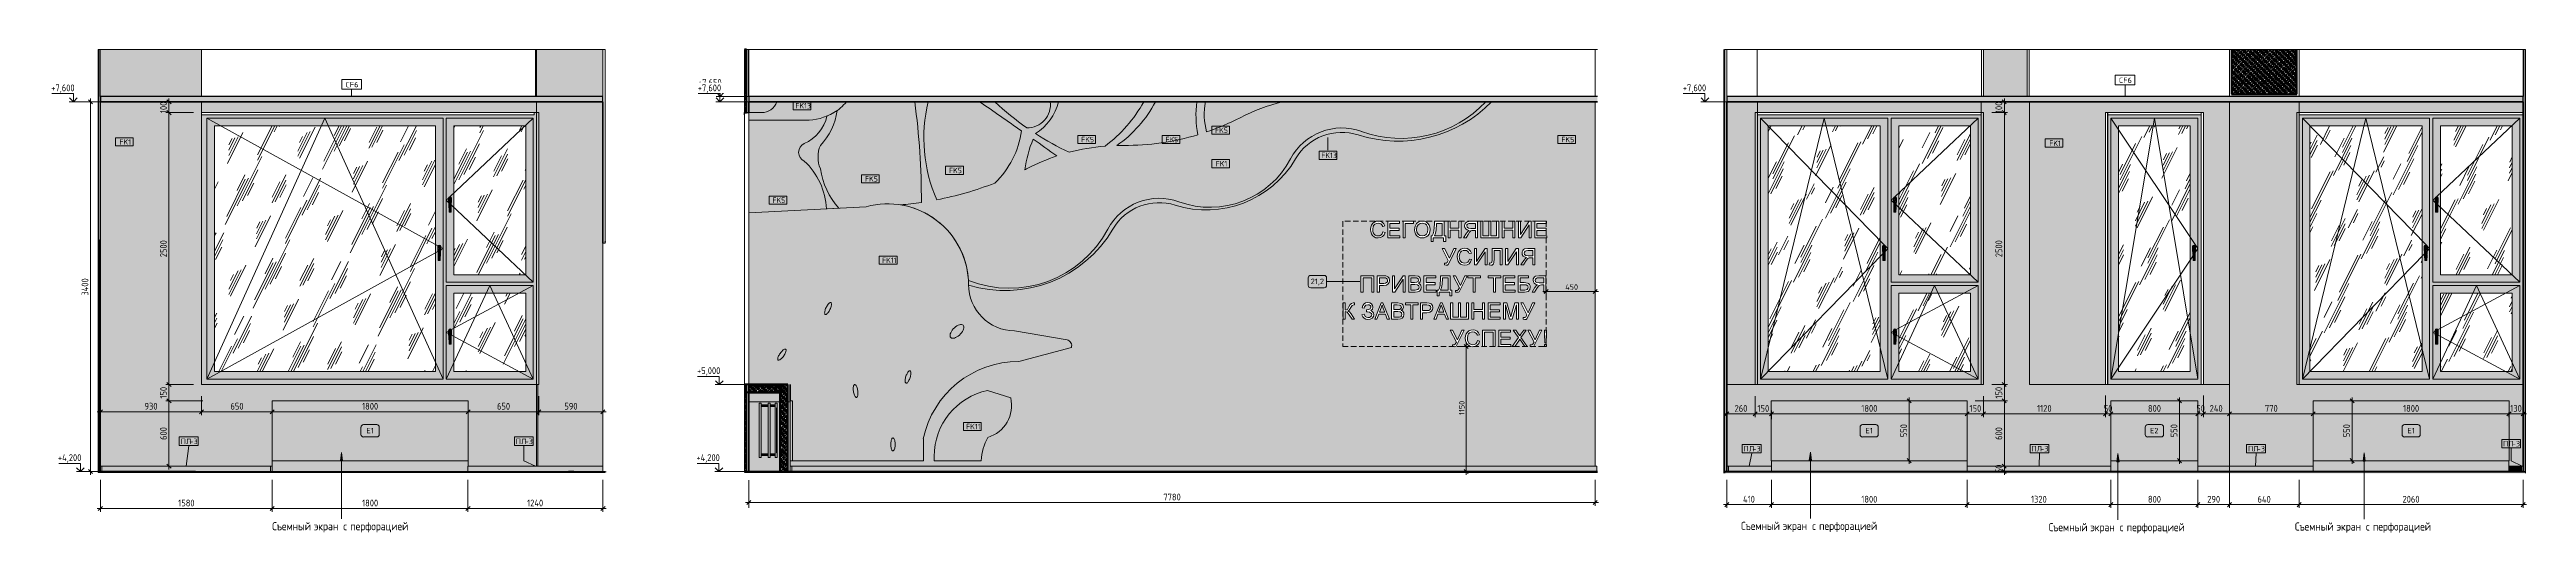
# Model space of a CAD drawing. Header units: millimetres. Extents: x 16345 to 138513, y -2470 to 23828.
# Drawn here: x 111477 to 134244, y 3631 to 8081 of the extents above; entities that cross this region are included whole.
import ezdxf

# ---------------------------------------------------------------- set-up
doc = ezdxf.new("R2010")
doc.units = ezdxf.units.MM
doc.linetypes.add('ADSK_Штрих_ш2 п1', pattern=[75, 50, -25])
for name, color, linetype, lineweight in [('A-ANNO-DIMS', 7, 'Continuous', 9), ('A-ANNO-DIMS-25', 7, 'Continuous', 9), ('A-CLNG', 7, 'Continuous', 9), ('A-CLNG-IDEN', 7, 'Continuous', 9), ('A-DETL-1', 7, 'ADSK_Штрих_ш2 п1', 9), ('A-DOOR-FRAM-1', 7, 'Continuous', 9), ('A-DOOR-FRAM-2', 7, 'Continuous', 18), ('A-FLOR', 7, 'Continuous', 9), ('A-GENM', 7, 'Continuous', 9), ('A-GENM-IDEN', 7, 'Continuous', 9), ('A-GLAZ', 7, 'Continuous', 9), ('A-WALL', 7, 'Continuous', 9), ('A-WALL-6', 7, 'Continuous', 40), ('A-WALL-IDEN', 7, 'Continuous', 9), ('A-WALL-PATT', 7, 'Continuous', 9), ('G-ANNO-DIMS', 7, 'Continuous', 9), ('G-ANNO-DIMS-1', 7, 'Continuous', 20), ('G-ANNO-TEXT', 7, 'Continuous', 9), ('I-FURN-IDEN', 7, 'Continuous', 9), ('I-WALL', 7, 'Continuous', 9), ('M-EQPM', 7, 'Continuous', 9), ('Знаки', 7, 'Continuous', 9), ('Знаки-1', 7, 'Continuous', 18), ('Марки для знаков', 7, 'Continuous', 9), ('Ограждение', 7, 'Continuous', 9), ('Поручни', 7, 'Continuous', 9)]:
    doc.layers.add(name, color=color, linetype=linetype, lineweight=lineweight)
for name, color, linetype, lineweight, true_color in [('A-CLNG-1', 7, 'Continuous', 9, 0x787878), ('A-CLNG-2', 7, 'Continuous', 30, 0x3c3c3c), ('A-CLNG-FNSH-1', 7, 'Continuous', 30, 0x3c3c3c), ('A-FLOR-1', 7, 'Continuous', 9, 0x787878), ('A-FLOR-FNSH-1', 7, 'Continuous', 30, 0x3c3c3c), ('A-FLOR-FNSH-2', 7, 'Continuous', 40, 0x3c3c3c), ('A-FLOR-MCUT-1', 7, 'Continuous', 9, 0x646464), ('A-WALL-4', 7, 'Continuous', 40, 0x3c3c3c), ('A-WALL-5', 7, 'Continuous', 9, 0x787878), ('A-WALL-7', 7, 'Continuous', 30, 0x3c3c3c), ('A-WALL-FNSH-3', 7, 'Continuous', 30, 0x3c3c3c), ('I-FURN-2', 7, 'Continuous', 9, 0xc0c0c0), ('I-WALL-1', 7, 'Continuous', 9, 0x787878)]:
    doc.layers.add(name, color=color, linetype=linetype, lineweight=lineweight, true_color=true_color)
doc.layers.add('M-EQPM-1', color=7, linetype='Continuous', lineweight=9, true_color=0xe6e6e6, transparency=0.7)
doc.styles.add('GOST Common_1', font='GOST_Common.ttf', dxfattribs={"height": 50})
doc.styles.add('GOST Common_2', font='GOST_Common.ttf', dxfattribs={"width": 0.9, "height": 50})
doc.styles.add('GOST Common_4', font='GOST_Common.ttf', dxfattribs={"width": 0.9, "height": 75})
doc.styles.add('ISOCPEUR_1', font='isocpeur.ttf', dxfattribs={"width": 0.9, "height": 62.5})
doc.styles.add('ISOCPEUR_2', font='isocpeur.ttf', dxfattribs={"width": 0.9, "height": 50})
doc.dimstyles.new('ISO-2_0_0_9К_Средний_округл2', dxfattribs={"dimscale": 304.8, "dimtxt": 49.799059, "dimasz": 0.123031, "dimexe": 0.098425, "dimexo": 0, "dimgap": 0, "dimtad": 1, "dimdec": 0, "dimrnd": 10, "dimzin": 0, "dimdsep": 46, "dimtxsty": 'ISOCPEUR_2', "dimblk1": 'OBLIQUE', "dimblk2": 'OBLIQUE', "dimsah": 1, "dimcen": 0.09, "dimdle": 0.098425, "dimazin": 0, "dimtfac": 1, "dimtdec": 4, "dimtix": 1, "dimtmove": 0, "dimatfit": 3, "dimfxl": 1, "dimtvp": 1, "dimtolj": 1, "dimtzin": 0, "dimarcsym": 2})
doc.dimstyles.new('ISO-2_5_0_9К_БОЛЬШОЙ_1', dxfattribs={"dimscale": 304.8, "dimtxt": 62.248823, "dimasz": 0.123031, "dimexe": 0.098425, "dimexo": 0.246063, "dimgap": 0, "dimtad": 1, "dimdec": 0, "dimrnd": 10, "dimzin": 0, "dimdsep": 46, "dimtxsty": 'ISOCPEUR_1', "dimblk1": 'OBLIQUE', "dimblk2": 'OBLIQUE', "dimsah": 1, "dimcen": 0.09, "dimdle": 0.098425, "dimazin": 0, "dimtfac": 1, "dimtdec": 4, "dimtix": 1, "dimtmove": 0, "dimatfit": 3, "dimfxl": 1, "dimtvp": 1, "dimtolj": 1, "dimtzin": 0, "dimarcsym": 2})
pattern_1 = [(63.435, (33574.75, 31.75), (-255.583, 766.747), [317.5, -190.5, 317.5, -190.5, -403.903]), (63.435, (33574.75, 31.75), (-255.583, 766.747), [-1016, 127, -276.903]), (63.435, (33558.9, 47.6), (-255.583, 766.747), [254, -317.5, 190.5, -190.5, -467.403]), (63.435, (33558.9, 47.6), (-255.583, 766.747), [-952.5, 222.25, -245.153]), (63.435, (33558.9, 95.25), (-255.583, 766.747), [190.5, -381, 127, -190.5, -530.903]), (63.435, (33558.9, 95.25), (-255.583, 766.747), [-889, 285.75, -245.153]), (63.435, (33606.5, 47.6), (-255.583, 766.747), [190.5, -381, 158.75, -6404.65]), (63.435, (33654.1, 95.25), (-255.583, 766.747), [95.25, -476.25, 63.5, -6499.9]), (63.435, (33574.75, 174.6), (-255.583, 766.747), [63.5, -476.25, 63.5, -254, -562.653]), (63.435, (33574.75, 174.6), (-255.583, 766.747), [-857.25, 158.75, -403.903]), (63.435, (33860.5, 127), (-255.583, 766.747), [317.5, -476.25, 381, -251.503]), (63.435, (33860.5, 79.4), (-255.583, 766.747), [444.5, -317.5, 476.25, -188.003]), (63.435, (33892.25, 95.25), (-255.583, 766.747), [508, -254, 381, -276.903]), (63.435, (33939.9, 142.9), (-255.583, 766.747), [317.5, -444.5, 254, -403.903]), (63.435, (33892.25, 238.1), (-255.583, 766.747), [158.75, -635, 190.5, -435.653]), (63.435, (33987.5, 190.5), (-255.583, 766.747), [127, -635, 127, -530.903])]
pattern_2 = [(45, (120935.087, 0), (-14.25598, 14.25598), []), (45, (120949.343, 0), (-14.25598, 14.25598), [25.202, -5.04, 0.8382, -4.202])]
pattern_3 = [(0, (120935.087, 0), (30.48, 7.62), [2.515, -20.345, 2.515, -20.345, -121.92]), (0, (120935.087, 0), (30.48, 7.62), [-45.72, 2.515, -43.205, 2.515, -20.345, -53.34]), (0, (120935.087, 0), (30.48, 7.62), [-114.3, 2.515, -12.725, 2.515, -35.585]), (120, (120946.517, 3.81), (-21.8391136, 22.586454), [2.515, -20.345, 2.515, -20.345, -121.92]), (120, (120946.517, 3.81), (-21.8391136, 22.586454), [-45.72, 2.515, -43.205, 2.515, -20.345, -53.34]), (120, (120946.517, 3.81), (-21.8391136, 22.586454), [-114.3, 2.515, -12.725, 2.515, -35.585]), (240, (120950.327, 19.05), (-8.6408864, -30.206454), [2.515, -20.345, 2.515, -20.345, -121.92]), (240, (120950.327, 19.05), (-8.6408864, -30.206454), [-45.72, 2.515, -43.205, 2.515, -20.345, -53.34]), (240, (120950.327, 19.05), (-8.6408864, -30.206454), [-114.3, 2.515, -12.725, 2.515, -35.585])]
pattern_4 = [(45, (3171, 0), (-14.25598, 14.25598), []), (45, (3185.257, 0), (-14.25598, 14.25598), [25.202, -5.04, 0.8382, -4.202])]
pattern_5 = [(63.435, (-35473.7, 31.75), (-255.583, 766.747), [317.5, -190.5, 317.5, -190.5, -403.903]), (63.435, (-35473.7, 31.75), (-255.583, 766.747), [-1016, 127, -276.903]), (63.435, (-35489.6, 47.6), (-255.583, 766.747), [254, -317.5, 190.5, -190.5, -467.403]), (63.435, (-35489.6, 47.6), (-255.583, 766.747), [-952.5, 222.25, -245.153]), (63.435, (-35489.6, 95.25), (-255.583, 766.747), [190.5, -381, 127, -190.5, -530.903]), (63.435, (-35489.6, 95.25), (-255.583, 766.747), [-889, 285.75, -245.153]), (63.435, (-35442, 47.6), (-255.583, 766.747), [190.5, -381, 158.75, -6404.65]), (63.435, (-35394.35, 95.25), (-255.583, 766.747), [95.25, -476.25, 63.5, -6499.9]), (63.435, (-35473.7, 174.6), (-255.583, 766.747), [63.5, -476.25, 63.5, -254, -562.653]), (63.435, (-35473.7, 174.6), (-255.583, 766.747), [-857.25, 158.75, -403.903]), (63.435, (-35188, 127), (-255.583, 766.747), [317.5, -476.25, 381, -251.503]), (63.435, (-35188, 79.4), (-255.583, 766.747), [444.5, -317.5, 476.25, -188.003]), (63.435, (-35156.2, 95.25), (-255.583, 766.747), [508, -254, 381, -276.903]), (63.435, (-35108.6, 142.9), (-255.583, 766.747), [317.5, -444.5, 254, -403.903]), (63.435, (-35156.2, 238.1), (-255.583, 766.747), [158.75, -635, 190.5, -435.653]), (63.435, (-35061, 190.5), (-255.583, 766.747), [127, -635, 127, -530.903])]
pattern_6 = [(0, (-35532.573, 0), (0, 12.7), [3.403, -18.594]), (60, (-35526.223, 1.701), (-10.998523, 6.35), [3.403, -18.594]), (120, (-35524.522, 8.051), (-10.998523, -6.35), [3.403, -18.594]), (30, (-35529.17, 0), (2e-05, 25.39996), [3.403, -21.997]), (30, (-35535.52, 11), (2e-05, 25.39996), [3.403, -21.997]), (150, (-35532.573, 0), (-21.99702, -12.69996), [3.403, -21.997]), (150, (-35526.223, 11), (-21.99702, -12.69996), [3.403, -21.997]), (90, (-35524.522, 4.65), (-21.997, 12.7), [3.403, -21.997]), (90, (-35537.222, 4.65), (-21.997, 12.7), [3.403, -21.997])]

msp = doc.modelspace()

# ---------------------------------------------------------------- texts
at = {"layer": 'A-CLNG-IDEN', "char_height": 50, "width": 132.278, "attachment_point": 1, "style": 'GOST Common_1'}
for insert in [(114197.3, 7782.6), (130497.5, 7822.6)]:
    msp.add_mtext('CF6', dxfattribs=dict(at, insert=insert))
at = {"layer": 'A-GENM-IDEN', "char_height": 50, "attachment_point": 1, "style": 'GOST Common_1'}
for s, insert, width in [('ПЛ', (112681.1, 4502.8), 98.207), ('-3', (112762.1, 4502.8), 86.181), ('ПЛ', (115762.1, 4502.8), 98.207), ('-3', (115843.1, 4502.8), 86.181), ('ПЛ', (127047.3, 4435.3), 98.207), ('-3', (127128.3, 4435.3), 86.181), ('ПЛ', (129692.7, 4435.3), 98.207), ('-3', (129773.8, 4435.3), 86.181), ('ПЛ', (131683.2, 4435.3), 98.207), ('-3', (131764.3, 4435.3), 86.181), ('ПЛ', (134027.8, 4481.5), 98.207), ('-3', (134108.8, 4481.5), 86.181)]:
    msp.add_mtext(s, dxfattribs=dict(at, insert=insert, width=width))
at = {"layer": 'A-WALL-IDEN', "char_height": 50, "attachment_point": 1, "style": 'GOST Common_2'}
for s, insert, width in [('FK13', (118332.5, 7588.7), 149.715), ('FK5', (122190.3, 7363.7), 124.462), ('FK1', (112119.8, 7255.1), 111.835), ('FK5', (120959.3, 7277.7), 124.462), ('FK5', (121734.5, 7277.7), 124.462), ('FK13', (123166.4, 7132.6), 149.715), ('FK5', (125372.6, 7277.7), 124.462), ('FK1', (129857.5, 7244), 111.835), ('FK5', (118972.1, 6916.1), 124.462), ('FK5', (119744.9, 6993.6), 124.462), ('FK1', (122195.5, 7055.1), 111.835), ('FK5', (118121.9, 6720.1), 124.462), ('FK11', (119129.4, 6167.8), 138.892), ('FK11', (119902.2, 4639.1), 138.892)]:
    msp.add_mtext(s, dxfattribs=dict(at, insert=insert, width=width))
at = {"layer": 'G-ANNO-TEXT', "char_height": 75, "attachment_point": 1, "style": 'GOST Common_4'}
for s, insert, width in [('Съемный', (113523.9, 3735.2), 434.715), ('\\fGOST Common|b0|i0|c204|p34|;\\W.9; ', (113882.6, 3735.2), 28.861), ('экран', (113906.4, 3735.2), 299.43), ('\\fGOST Common|b0|i0|c204|p34|;\\W.9; ', (114153.5, 3735.2), 28.861), ('\\fGOST Common|b0|i0|c204|p34|;\\W.9;с', (114177.3, 3735.2), 48.703), ('\\fGOST Common|b0|i0|c204|p34|;\\W.9; ', (114217.5, 3735.2), 28.861), ('перфорацией', (114241.3, 3735.2), 672.816), ('Съемный', (127024.9, 3738.2), 434.715), ('\\fGOST Common|b0|i0|c204|p34|;\\W.9; ', (127383.5, 3738.2), 28.861), ('экран', (127407.4, 3738.2), 299.43), ('\\fGOST Common|b0|i0|c204|p34|;\\W.9; ', (127654.4, 3738.2), 28.861), ('\\fGOST Common|b0|i0|c204|p34|;\\W.9;с', (127678.2, 3738.2), 48.703), ('\\fGOST Common|b0|i0|c204|p34|;\\W.9; ', (127718.4, 3738.2), 28.861), ('перфорацией', (127742.2, 3738.2), 672.816), ('Съемный', (129852.4, 3726.2), 434.715), ('\\fGOST Common|b0|i0|c204|p34|;\\W.9; ', (130211.1, 3726.2), 28.861), ('экран', (130234.9, 3726.2), 299.43), ('\\fGOST Common|b0|i0|c204|p34|;\\W.9; ', (130482, 3726.2), 28.861), ('\\fGOST Common|b0|i0|c204|p34|;\\W.9;с', (130505.8, 3726.2), 48.703), ('\\fGOST Common|b0|i0|c204|p34|;\\W.9; ', (130546, 3726.2), 28.861), ('перфорацией', (130569.8, 3726.2), 672.816), ('Съемный', (132115.7, 3732.2), 434.715), ('\\fGOST Common|b0|i0|c204|p34|;\\W.9; ', (132474.4, 3732.2), 28.861), ('экран', (132498.2, 3732.2), 299.43), ('\\fGOST Common|b0|i0|c204|p34|;\\W.9; ', (132745.2, 3732.2), 28.861), ('\\fGOST Common|b0|i0|c204|p34|;\\W.9;с', (132769, 3732.2), 48.703), ('\\fGOST Common|b0|i0|c204|p34|;\\W.9; ', (132809.2, 3732.2), 28.861), ('перфорацией', (132833, 3732.2), 672.816)]:
    msp.add_mtext(s, dxfattribs=dict(at, insert=insert, width=width))
at = {"layer": 'I-FURN-IDEN', "insert": (123069, 5973.7), "char_height": 50, "width": 140.295, "attachment_point": 1, "style": 'GOST Common_1'}
msp.add_mtext('21,2', dxfattribs=at)
at = {"layer": 'Марки для знаков', "char_height": 50, "attachment_point": 1, "style": 'GOST Common_1'}
for s, insert, width in [('E1', (114389.5, 4601.8), 74.156), ('E1', (128168.1, 4601.8), 74.156), ('E2', (130783.8, 4601.8), 88.186), ('E1', (133149.7, 4601.8), 74.156)]:
    msp.add_mtext(s, dxfattribs=dict(at, insert=insert, width=width))

# ---------------------------------------------------------------- blocks, each defined once
blk = doc.blocks.new('120_Окно_СКБ_2Ст - 120_Окно_СКБ_2Ст 3100х2500 _мал_створка слева_ 2-22446355-Развертка 2_28-8')
at = {"layer": 'A-GLAZ'}
h = blk.add_hatch(color=256, dxfattribs=at)
h.paths.add_polyline_path([(37540, 5000), (37639, 5000), (37639, 7500), (37619, 7500), (37619, 7480), (34561, 7480), (34561, 5000), (37105, 5000)])
h.paths.add_polyline_path([(37581, 5050), (36810, 5050), (36810, 5910), (37610, 5910), (37610, 5050), (37590, 5050)])
h.paths.add_polyline_path([(35066, 5050), (34610, 5050), (34610, 7450), (36780, 7450), (36780, 5050), (35358, 5050)])
h.paths.add_polyline_path([(36828, 5940), (36810, 5940), (36810, 7450), (37610, 7450), (37610, 5940), (36830, 5940)])
h = blk.add_hatch(color=256, dxfattribs=at)
h.paths.add_polyline_path([(34630, 5050), (36780, 5050), (36780, 7450), (34610, 7450), (34610, 5050)])
h.paths.add_polyline_path([(36523, 5120), (34680, 5120), (34680, 7380), (36710, 7380), (36710, 5120)])
h.paths.add_polyline_path([(36738, 6140), (36736, 6141), (36735, 6141), (36735, 6142), (36734, 6224), (36733, 6225), (36731, 6229), (36731, 6232), (36731, 6268), (36731, 6272), (36733, 6275), (36735, 6278), (36738, 6280), (36741, 6282), (36745, 6282), (36749, 6282), (36752, 6280), (36755, 6278), (36757, 6274), (36759, 6272), (36759, 6268), (36759, 6232), (36759, 6228), (36757, 6225), (36756, 6224), (36756, 6200), (36755, 6141), (36754, 6141), (36752, 6140), (36741, 6140)])
h = blk.add_hatch(dxfattribs=at)
h.set_pattern_fill('FP_39', color=256, style=0, pattern_type=2)
h.set_pattern_definition(pattern_1)
h.paths.add_polyline_path([(36523, 5120), (36710, 5120), (36710, 7380), (34680, 7380), (34680, 5120), (36231, 5120)])
h = blk.add_hatch(color=256, dxfattribs=at)
h.paths.add_polyline_path([(36834, 5940), (37610, 5940), (37610, 7450), (36810, 7450), (36810, 5940), (36830, 5940)])
h.paths.add_polyline_path([(36880, 6010), (36880, 7380), (37540, 7380), (37540, 6010), (37105, 6010)])
h.paths.add_polyline_path([(36845, 6585), (36836, 6586), (36835, 6586), (36835, 6587), (36834, 6669), (36833, 6670), (36831, 6673), (36831, 6677), (36831, 6714), (36831, 6717), (36833, 6720), (36835, 6723), (36838, 6725), (36841, 6727), (36845, 6727), (36849, 6727), (36852, 6725), (36855, 6723), (36857, 6720), (36859, 6717), (36859, 6713), (36859, 6677), (36859, 6673), (36857, 6670), (36856, 6669), (36856, 6645), (36855, 6586), (36854, 6586), (36852, 6585), (36850, 6585)])
h = blk.add_hatch(dxfattribs=at)
h.set_pattern_fill('FP_39', color=256, style=0, pattern_type=2)
h.set_pattern_definition(pattern_1)
h.paths.add_polyline_path([(37105, 6010), (37540, 6010), (37540, 7380), (36880, 7380), (36880, 6010)])
h = blk.add_hatch(color=256, dxfattribs=at)
h.paths.add_polyline_path([(36833, 6695), (36833, 6697), (36833, 6695)])
h.paths.add_polyline_path([(36834, 6669), (36833, 6695), (36833, 6699), (36833, 6699), (36833, 6699), (36834, 6701), (36834, 6702), (36836, 6705), (36837, 6704), (36837, 6705), (36837, 6705), (36839, 6706), (36842, 6707), (36846, 6707), (36850, 6707), (36853, 6705), (36855, 6703), (36856, 6701), (36857, 6699), (36857, 6699), (36857, 6697), (36857, 6695), (36856, 6684), (36856, 6669), (36857, 6670), (36859, 6674), (36859, 6678), (36859, 6714), (36859, 6717), (36857, 6720), (36855, 6723), (36852, 6725), (36848, 6727), (36845, 6727), (36841, 6727), (36838, 6725), (36835, 6723), (36833, 6720), (36831, 6717), (36831, 6713), (36831, 6677), (36831, 6673), (36833, 6670), (36834, 6669)])
for points in [[(36834, 6666), (36835, 6667), (36837, 6667), (36838, 6667), (36840, 6691), (36841, 6698), (36843, 6704), (36843, 6707), (36840, 6707), (36838, 6706), (36837, 6705), (36837, 6705), (36837, 6704), (36836, 6705), (36835, 6703), (36834, 6701), (36833, 6700), (36833, 6699), (36833, 6698), (36833, 6695), (36833, 6690), (36834, 6666)], [(36838, 6585), (36838, 6667), (36835, 6667), (36834, 6666), (36835, 6586), (36836, 6586), (36837, 6586)], [(36846, 6667), (36852, 6667), (36850, 6691), (36849, 6699), (36847, 6704), (36846, 6707), (36844, 6707), (36843, 6705), (36842, 6703), (36841, 6697), (36839, 6684), (36838, 6667), (36846, 6667)], [(36845, 6585), (36852, 6585), (36852, 6667), (36838, 6667), (36838, 6585), (36841, 6585)], [(36852, 6585), (36854, 6586), (36855, 6586), (36855, 6587), (36856, 6666), (36854, 6667), (36852, 6667), (36852, 6592)], [(36856, 6665), (36856, 6665), (36856, 6665)], [(36734, 6221), (36735, 6222), (36737, 6222), (36738, 6222), (36740, 6246), (36741, 6252), (36742, 6259), (36744, 6262), (36740, 6262), (36738, 6261), (36737, 6260), (36737, 6260), (36737, 6259), (36736, 6260), (36735, 6258), (36734, 6256), (36733, 6255), (36733, 6254), (36733, 6253), (36733, 6250), (36733, 6244), (36734, 6221)], [(36738, 6140), (36738, 6222), (36735, 6222), (36734, 6221), (36735, 6141), (36736, 6141), (36737, 6141)], [(36738, 6222), (36752, 6222), (36750, 6246), (36749, 6254), (36747, 6259), (36746, 6262), (36744, 6262), (36743, 6260), (36742, 6256), (36741, 6252), (36739, 6239), (36738, 6223)], [(36752, 6140), (36752, 6222), (36738, 6222), (36738, 6140), (36747, 6140)], [(36752, 6140), (36754, 6141), (36755, 6141), (36755, 6142), (36756, 6221), (36754, 6222), (36752, 6222), (36752, 6147)], [(36756, 6220), (36756, 6220), (36756, 6220)], [(36834, 5451), (36835, 5452), (36837, 5452), (36838, 5452), (36840, 5476), (36841, 5483), (36843, 5489), (36843, 5492), (36840, 5492), (36838, 5491), (36837, 5490), (36837, 5490), (36837, 5489), (36836, 5490), (36835, 5488), (36834, 5486), (36833, 5485), (36833, 5484), (36833, 5483), (36833, 5480), (36833, 5475), (36834, 5451)], [(36846, 5452), (36852, 5452), (36850, 5476), (36849, 5484), (36847, 5489), (36846, 5492), (36844, 5492), (36843, 5490), (36842, 5488), (36841, 5482), (36839, 5469), (36838, 5452), (36846, 5452)], [(36838, 5370), (36838, 5452), (36835, 5452), (36834, 5451), (36835, 5371), (36836, 5371), (36837, 5371)], [(36845, 5370), (36852, 5370), (36852, 5452), (36838, 5452), (36838, 5370), (36838, 5370)], [(36852, 5370), (36854, 5371), (36855, 5371), (36855, 5372), (36856, 5451), (36854, 5452), (36852, 5452), (36852, 5377)], [(36856, 5450), (36856, 5450), (36856, 5450)]]:
    blk.add_hatch(color=256, dxfattribs=at).paths.add_polyline_path(points)
h = blk.add_hatch(color=256, dxfattribs=at)
h.paths.add_polyline_path([(36856, 6666), (36857, 6692), (36857, 6698), (36857, 6699), (36857, 6699), (36855, 6703), (36854, 6705), (36851, 6706), (36848, 6707), (36846, 6707), (36847, 6705), (36847, 6704), (36849, 6697), (36851, 6684), (36852, 6667), (36855, 6667), (36856, 6666)])
h.paths.add_polyline_path([(36856, 6700), (36856, 6701), (36856, 6700)])
h = blk.add_hatch(color=256, dxfattribs=at)
h.paths.add_polyline_path([(36733, 6250), (36733, 6252), (36733, 6250)])
h.paths.add_polyline_path([(36734, 6224), (36733, 6250), (36733, 6254), (36733, 6254), (36733, 6254), (36734, 6256), (36734, 6257), (36736, 6260), (36737, 6259), (36737, 6260), (36737, 6260), (36739, 6261), (36742, 6262), (36746, 6262), (36750, 6262), (36753, 6260), (36755, 6258), (36756, 6256), (36757, 6254), (36757, 6254), (36757, 6252), (36757, 6250), (36756, 6239), (36756, 6224), (36757, 6225), (36759, 6229), (36759, 6233), (36759, 6268), (36759, 6272), (36757, 6275), (36755, 6278), (36752, 6280), (36749, 6282), (36745, 6282), (36741, 6281), (36738, 6280), (36735, 6278), (36733, 6275), (36731, 6272), (36731, 6268), (36731, 6232), (36731, 6228), (36733, 6225), (36734, 6224)])
h = blk.add_hatch(color=256, dxfattribs=at)
h.paths.add_polyline_path([(36756, 6221), (36757, 6247), (36757, 6253), (36757, 6254), (36757, 6254), (36755, 6258), (36754, 6260), (36751, 6261), (36748, 6262), (36746, 6262), (36747, 6260), (36748, 6259), (36749, 6252), (36750, 6240), (36752, 6222), (36755, 6222), (36756, 6221)])
h.paths.add_polyline_path([(36756, 6255), (36756, 6256), (36756, 6255)])
h = blk.add_hatch(color=256, dxfattribs=at)
h.paths.add_polyline_path([(36880, 5050), (37610, 5050), (37610, 5910), (36810, 5910), (36810, 5050), (36814, 5050)])
h.paths.add_polyline_path([(37105, 5120), (36880, 5120), (36880, 5840), (37540, 5840), (37540, 5120), (37513, 5120)])
h.paths.add_polyline_path([(36845, 5370), (36836, 5371), (36835, 5371), (36835, 5372), (36834, 5454), (36833, 5455), (36831, 5458), (36831, 5462), (36831, 5500), (36831, 5502), (36833, 5505), (36835, 5508), (36838, 5510), (36841, 5512), (36845, 5512), (36849, 5512), (36852, 5510), (36855, 5508), (36857, 5505), (36859, 5502), (36859, 5498), (36859, 5462), (36859, 5458), (36857, 5454), (36856, 5454), (36856, 5430), (36855, 5371), (36854, 5371), (36852, 5370), (36850, 5370)])
h = blk.add_hatch(dxfattribs=at)
h.set_pattern_fill('FP_39', color=256, style=0, pattern_type=2)
h.set_pattern_definition(pattern_1)
h.paths.add_polyline_path([(37540, 5120), (37540, 5840), (36880, 5840), (36880, 5120), (37513, 5120)])
h = blk.add_hatch(color=256, dxfattribs=at)
h.paths.add_polyline_path([(36833, 5480), (36833, 5482), (36833, 5480)])
h.paths.add_polyline_path([(36834, 5454), (36833, 5480), (36833, 5484), (36833, 5484), (36833, 5485), (36834, 5486), (36834, 5487), (36836, 5490), (36837, 5489), (36837, 5490), (36837, 5490), (36839, 5491), (36842, 5492), (36846, 5492), (36850, 5492), (36853, 5490), (36855, 5488), (36856, 5486), (36857, 5484), (36857, 5484), (36857, 5482), (36857, 5480), (36856, 5469), (36856, 5454), (36857, 5455), (36859, 5459), (36859, 5463), (36859, 5500), (36859, 5502), (36857, 5505), (36855, 5508), (36852, 5510), (36849, 5512), (36845, 5512), (36841, 5512), (36838, 5510), (36835, 5508), (36833, 5505), (36831, 5502), (36831, 5498), (36831, 5462), (36831, 5458), (36833, 5454), (36834, 5454)])
h = blk.add_hatch(color=256, dxfattribs=at)
h.paths.add_polyline_path([(36856, 5451), (36857, 5477), (36857, 5483), (36857, 5484), (36857, 5484), (36855, 5488), (36854, 5490), (36851, 5491), (36848, 5492), (36846, 5492), (36847, 5490), (36847, 5489), (36849, 5482), (36851, 5470), (36852, 5452), (36855, 5452), (36856, 5451)])
h.paths.add_polyline_path([(36856, 5485), (36856, 5486), (36856, 5485)])
for p, q in [((34560, 5000), (34560, 7500)), ((34560, 7500), (37660, 7500)), ((34610, 5050), (34610, 7450)), ((36780, 7450), (34610, 7450)), ((34610, 5050), (35695, 7450)), ((34610, 7450), (36733, 6276)), ((34680, 7380), (34680, 5120)), ((34680, 7380), (36710, 7380)), ((36780, 5050), (35695, 7450)), ((36710, 5120), (36710, 7380)), ((36780, 7450), (36780, 5050)), ((36810, 5940), (36810, 7450)), ((37610, 7450), (36810, 7450)), ((37610, 7450), (36844, 6727)), ((36880, 7380), (36880, 6010)), ((36880, 7380), (37540, 7380)), ((37540, 6010), (37540, 7380)), ((37610, 7450), (37610, 5940)), ((37660, 7500), (37660, 5000)), ((36831, 6715), (36810, 6695)), ((36810, 6695), (36831, 6675)), ((36831, 6713), (36831, 6677)), ((36831, 6713), (36831, 6677)), ((36832, 6694), (36832, 6696)), ((36835, 6587), (36834, 6696)), ((36834, 6666), (36834, 6665)), ((36834, 6665), (36834, 6666)), ((36834, 6665), (36834, 6665)), ((36836, 6667), (36837, 6667)), ((36837, 6667), (36838, 6667)), ((36852, 6667), (36838, 6667)), ((36838, 6667), (36852, 6667)), ((36846, 6707), (36844, 6707)), ((36844, 6707), (36846, 6707)), ((36844, 6707), (36846, 6707)), ((36852, 6667), (36853, 6667)), ((36853, 6667), (36854, 6667)), ((36856, 6696), (36855, 6587)), ((36856, 6665), (36856, 6666)), ((36856, 6666), (36856, 6665)), ((36856, 6652), (37610, 5940)), ((36857, 6696), (36857, 6694)), ((36859, 6677), (36859, 6713)), ((36859, 6677), (36859, 6713)), ((36852, 6585), (36838, 6585)), ((36852, 6585), (36838, 6585)), ((36733, 6224), (34610, 5050)), ((36731, 6268), (36731, 6232)), ((36731, 6268), (36731, 6232)), ((36732, 6249), (36732, 6251)), ((36735, 6142), (36734, 6251)), ((36734, 6221), (36734, 6220)), ((36734, 6220), (36734, 6221)), ((36734, 6220), (36734, 6220)), ((36736, 6222), (36737, 6222)), ((36737, 6222), (36738, 6222)), ((36752, 6222), (36738, 6222)), ((36738, 6222), (36752, 6222)), ((36746, 6261), (36744, 6261)), ((36744, 6262), (36746, 6262)), ((36744, 6262), (36746, 6262)), ((36752, 6222), (36753, 6222)), ((36753, 6222), (36754, 6222)), ((36756, 6251), (36755, 6142)), ((36756, 6220), (36756, 6221)), ((36756, 6221), (36756, 6220)), ((36757, 6251), (36757, 6249)), ((36759, 6232), (36759, 6268)), ((36759, 6232), (36759, 6268)), ((36759, 6261), (36780, 6250)), ((36780, 6250), (36759, 6239)), ((36752, 6140), (36738, 6140)), ((36752, 6140), (36738, 6140)), ((37610, 5940), (36810, 5940)), ((36880, 6010), (37540, 6010)), ((36810, 5050), (36810, 5910)), ((37610, 5910), (36810, 5910)), ((36810, 5050), (37210, 5910)), ((37610, 5910), (36857, 5505)), ((36880, 5840), (36880, 5120)), ((36880, 5840), (37540, 5840)), ((37610, 5050), (37210, 5910)), ((37540, 5120), (37540, 5840)), ((37610, 5910), (37610, 5050)), ((36831, 5491), (36810, 5480)), ((36810, 5480), (36831, 5469)), ((36831, 5498), (36831, 5462)), ((36831, 5498), (36831, 5462)), ((36832, 5479), (36832, 5481)), ((36835, 5372), (36834, 5481)), ((36846, 5492), (36844, 5492)), ((36844, 5492), (36846, 5492)), ((36844, 5492), (36846, 5492)), ((36856, 5481), (36855, 5372)), ((36857, 5481), (36857, 5479)), ((36859, 5462), (36859, 5498)), ((36859, 5462), (36859, 5498)), ((36834, 5451), (36834, 5450)), ((36834, 5450), (36834, 5451)), ((36834, 5450), (36834, 5450)), ((36836, 5452), (36837, 5452)), ((36837, 5452), (36838, 5452)), ((36852, 5452), (36838, 5452)), ((36838, 5452), (36852, 5452)), ((36852, 5370), (36838, 5370)), ((36852, 5370), (36838, 5370)), ((36852, 5452), (36853, 5452)), ((36853, 5452), (36854, 5452)), ((36856, 5450), (36856, 5451)), ((36856, 5451), (36856, 5450)), ((36857, 5455), (37610, 5050)), ((36780, 5050), (34610, 5050)), ((34680, 5120), (36710, 5120)), ((37610, 5050), (36810, 5050)), ((36880, 5120), (37540, 5120)), ((37660, 5000), (34560, 5000))]:
    blk.add_line(p, q, dxfattribs=at)
at = {"layer": 'A-GLAZ', "flags": 128}
for points in [[(36832, 6696), (36833, 6699), (36834, 6702), (36836, 6704), (36838, 6706), (36841, 6707), (36844, 6707)], [(36833, 6690), (36833, 6691), (36832, 6694)], [(36833, 6691), (36833, 6691), (36833, 6689), (36833, 6685), (36834, 6682), (36834, 6678), (36834, 6675), (36834, 6668), (36834, 6665)], [(36838, 6667), (36837, 6667), (36836, 6667), (36835, 6667), (36835, 6667), (36834, 6666), (36834, 6666)], [(36834, 6666), (36834, 6666), (36835, 6667)], [(36834, 6665), (36834, 6644), (36834, 6637)], [(36835, 6587), (36835, 6607), (36834, 6637), (36834, 6637)], [(36835, 6667), (36835, 6667), (36836, 6667)], [(36846, 6707), (36849, 6707), (36852, 6706), (36854, 6704), (36856, 6702), (36857, 6699), (36857, 6696)], [(36856, 6666), (36856, 6666), (36855, 6667), (36855, 6667), (36854, 6667), (36853, 6667), (36852, 6667)], [(36854, 6667), (36855, 6667), (36855, 6667)], [(36855, 6667), (36856, 6666), (36856, 6666)], [(36855, 6587), (36855, 6607), (36856, 6637), (36856, 6637)], [(36857, 6691), (36857, 6691), (36857, 6689), (36857, 6685), (36856, 6682), (36856, 6678), (36856, 6675), (36856, 6668), (36856, 6665)], [(36856, 6665), (36856, 6644), (36856, 6637)], [(36857, 6694), (36857, 6691), (36857, 6690)], [(36838, 6585), (36837, 6586), (36837, 6586), (36836, 6586), (36835, 6586), (36835, 6586), (36835, 6587)], [(36855, 6587), (36855, 6586), (36855, 6586), (36854, 6586), (36853, 6586), (36853, 6586), (36852, 6585)], [(36732, 6251), (36733, 6254), (36734, 6257), (36736, 6259)], [(36733, 6245), (36733, 6246), (36732, 6249)], [(36733, 6246), (36733, 6246), (36733, 6244), (36733, 6240), (36734, 6237), (36734, 6233), (36734, 6230), (36734, 6223), (36734, 6220)], [(36738, 6222), (36737, 6222), (36736, 6222), (36735, 6222), (36735, 6222), (36734, 6221), (36734, 6221)], [(36734, 6221), (36734, 6221), (36735, 6222)], [(36734, 6220), (36734, 6199), (36734, 6192)], [(36735, 6142), (36735, 6162), (36734, 6192), (36734, 6192)], [(36735, 6222), (36735, 6222), (36736, 6222)], [(36736, 6259), (36738, 6261), (36741, 6262), (36744, 6262)], [(36746, 6262), (36749, 6262), (36752, 6261), (36754, 6259)], [(36756, 6221), (36756, 6221), (36755, 6222), (36755, 6222), (36754, 6222), (36753, 6222), (36752, 6222)], [(36754, 6259), (36756, 6257), (36757, 6254), (36757, 6251)], [(36754, 6222), (36755, 6222), (36755, 6222)], [(36755, 6222), (36756, 6221), (36756, 6221)], [(36755, 6142), (36755, 6162), (36756, 6192), (36756, 6192)], [(36757, 6246), (36757, 6246), (36757, 6244), (36757, 6240), (36756, 6237), (36756, 6233), (36756, 6230), (36756, 6223), (36756, 6220)], [(36756, 6220), (36756, 6199), (36756, 6192)], [(36757, 6249), (36757, 6246), (36757, 6245)], [(36738, 6140), (36737, 6141), (36737, 6141), (36736, 6141), (36735, 6141), (36735, 6141), (36735, 6142)], [(36755, 6142), (36755, 6141), (36755, 6141), (36754, 6141), (36753, 6141), (36753, 6141), (36752, 6140)], [(36832, 5481), (36833, 5484), (36834, 5487), (36836, 5489), (36838, 5491), (36841, 5492), (36844, 5492)], [(36833, 5475), (36833, 5476), (36832, 5479)], [(36833, 5476), (36833, 5476), (36833, 5474), (36833, 5470), (36834, 5467), (36834, 5463), (36834, 5460), (36834, 5453), (36834, 5450)], [(36846, 5492), (36849, 5492), (36852, 5491), (36854, 5489), (36856, 5487), (36857, 5484), (36857, 5481)], [(36857, 5476), (36857, 5476), (36857, 5474), (36857, 5470), (36856, 5467), (36856, 5463), (36856, 5460), (36856, 5453), (36856, 5450)], [(36857, 5479), (36857, 5476), (36857, 5475)], [(36838, 5452), (36837, 5452), (36836, 5452), (36835, 5452), (36835, 5452), (36834, 5451), (36834, 5451)], [(36834, 5451), (36834, 5451), (36835, 5452)], [(36834, 5450), (36834, 5429), (36834, 5422)], [(36835, 5372), (36835, 5392), (36834, 5422), (36834, 5422)], [(36835, 5452), (36835, 5452), (36836, 5452)], [(36838, 5370), (36837, 5371), (36837, 5371), (36836, 5371), (36835, 5371), (36835, 5371), (36835, 5372)], [(36856, 5451), (36856, 5451), (36855, 5452), (36855, 5452), (36854, 5452), (36853, 5452), (36852, 5452)], [(36855, 5372), (36855, 5371), (36855, 5371), (36854, 5371), (36853, 5371), (36853, 5371), (36852, 5370)], [(36854, 5452), (36855, 5452), (36855, 5452)], [(36855, 5452), (36856, 5451), (36856, 5451)], [(36855, 5372), (36855, 5392), (36856, 5422), (36856, 5422)], [(36856, 5450), (36856, 5429), (36856, 5422)]]:
    blk.add_lwpolyline(points, dxfattribs=at)
at = {"layer": 'A-GLAZ'}
for centre, radius, start, end in [((36845, 6713), 14, 0, 180), ((36845, 6713), 14, 0, 180), ((36845, 6677), 14, 180, 217.3919), ((36845, 6677), 14, 180, 216.2339), ((36844, 6696), 11.5, 90.2744, 204.8614), ((36844, 6696), 10.5, 90.2744, 181.3109), ((36846, 6696), 10.5, 0.0023, 89.7256), ((36846, 6696), 11.5, 335.1322, 89.7256), ((36845, 6677), 14, 322.6053, 0), ((36845, 6677), 14, 323.7661, 0), ((36745, 6268), 14, 0, 180), ((36745, 6268), 14, 360, 180), ((36745, 6232), 14, 180, 217.3919), ((36745, 6232), 14, 180, 217.174), ((36744, 6251), 11.5, 90.2744, 204.8614), ((36744, 6251), 10.5, 90.2744, 181.3109), ((36746, 6251), 10.5, 0.0023, 89.7256), ((36746, 6251), 11.5, 335.1322, 89.7256), ((36745, 6232), 14, 322.6053, 0), ((36745, 6232), 14, 322.826, 0), ((36845, 5498), 14, 0, 180), ((36845, 5498), 14, 0, 180), ((36844, 5481), 11.5, 90.2744, 204.8614), ((36844, 5481), 10.5, 90.2744, 181.3109), ((36846, 5481), 10.5, 0.0023, 89.7256), ((36846, 5481), 11.5, 335.1322, 89.7256), ((36845, 5462), 14, 180, 217.3919), ((36845, 5462), 14, 180, 217.174), ((36845, 5462), 14, 322.6053, 0), ((36845, 5462), 14, 322.826, 0)]:
    blk.add_arc(centre, radius, start, end, dxfattribs=at)
for centre, major_axis, start_param, end_param in [((36838, 6587), (3, 0), 3.142903, 4.711079), ((36852, 6587), (3, 0), 4.713699, 6.278048), ((36738, 6142), (3, 0), 3.142903, 4.711079), ((36752, 6142), (3, 0), 4.713699, 6.278048), ((36838, 5372), (-3, 0), 0.00131, 1.569486), ((36852, 5372), (3, 0), 4.713699, 6.278048)]:
    blk.add_ellipse(centre, major_axis=major_axis, ratio=0.374607, start_param=start_param, end_param=end_param, dxfattribs=at)
blk = doc.blocks.new('Плинтус - Плинтус темный _ст_школа_-32862077-Развертка 2_28-8')
at = {"layer": 'A-GENM'}
blk.add_line((35195, 4250), (35195, 4200), dxfattribs=at)
blk = doc.blocks.new('Плинтус - Плинтус темный _ст_школа_-32862078-Развертка 2_28-8')
at = {"layer": 'A-GENM'}
blk.add_hatch(color=256, dxfattribs=at).paths.add_polyline_path([(35066, 4200), (35210, 4200), (35210, 4250), (33645, 4250), (33645, 4202), (34504, 4202), (34504, 4200), (34775, 4200)])
for p, q in [((33645, 4250), (35210, 4250)), ((35210, 4250), (35210, 4200))]:
    blk.add_line(p, q, dxfattribs=at)
blk = doc.blocks.new('Плинтус - Плинтус темный _ст_школа_-32862079-Развертка 2_28-8')
at = {"layer": 'A-GENM'}
for p, q in [((33630, 4202), (33630, 4250)), ((33645, 4250), (33630, 4250)), ((33645, 4202), (33645, 4250))]:
    blk.add_line(p, q, dxfattribs=at)
blk = doc.blocks.new('Плинтус - Плинтус темный _ст_школа_-33428938-Развертка 2_28-8')
at = {"layer": 'A-GENM'}
blk.add_hatch(color=256, dxfattribs=at).paths.add_polyline_path([(37009, 4200), (37933, 4200), (37933, 4202), (38249, 4202), (38249, 4250), (37009, 4250)])
for p, q in [((37009, 4250), (38249, 4250)), ((37009, 4200), (37009, 4250))]:
    blk.add_line(p, q, dxfattribs=at)
blk = doc.blocks.new('110_Дверь_СКБ_1Ст_Внутренняя1 - Д-4б _огнестойкая EI 30_-32701367-Развертка 2_28-8')
at = {"layer": 'A-DOOR-FRAM-1'}
for p, q in [((33610, 6250), (33610, 4214)), ((33618, 6260), (33618, 4206))]:
    blk.add_line(p, q, dxfattribs=at)
at = {"layer": 'A-DOOR-FRAM-2'}
for p, q in [((33618, 6330), (33610, 6330)), ((33610, 6330), (33610, 6260)), ((33610, 6300), (33610, 6300)), ((33610, 6250), (33610, 6300)), ((33610, 6260), (33618, 6260)), ((33610, 6250), (33610, 6250)), ((33618, 6260), (33618, 6330)), ((33610, 4200), (33610, 4214)), ((33610, 4214), (33610, 4214)), ((33610, 4200), (33610, 4200))]:
    blk.add_line(p, q, dxfattribs=at)
blk = doc.blocks.new('Съемный металлический экран с перфорацией - E1-31419150-Развертка 2_28-8')
at = {"layer": 'Знаки'}
h = blk.add_hatch(dxfattribs=at)
h.set_pattern_fill('FP_41', color=256, style=0, pattern_type=2)
h.set_pattern_definition([(0, (33515.898, 0), (0, 12.7), [3.403, -18.594]), (60, (33522.248, 1.701), (-10.998523, 6.35), [3.403, -18.594]), (120, (33523.949, 8.051), (-10.998523, -6.35), [3.403, -18.594]), (30, (33519.3, 0), (2e-05, 25.39996), [3.403, -21.997]), (30, (33512.95, 11), (2e-05, 25.39996), [3.403, -21.997]), (150, (33515.898, 0), (-21.99702, -12.69996), [3.403, -21.997]), (150, (33522.248, 11), (-21.99702, -12.69996), [3.403, -21.997]), (90, (33523.95, 4.65), (-21.997, 12.7), [3.403, -21.997]), (90, (33511.25, 4.65), (-21.997, 12.7), [3.403, -21.997])])
h.paths.add_polyline_path([(36231, 4300), (37010, 4300), (37010, 4850), (35210, 4850), (35210, 4300), (36086, 4300)])
for p, q in [((35210, 4850), (37010, 4850)), ((35210, 4850), (35210, 4300)), ((37010, 4300), (37010, 4850)), ((37010, 4300), (35210, 4300))]:
    blk.add_line(p, q, dxfattribs=at)
blk = doc.blocks.new('Ограждение - Ограждение-32873752-Развертка 2_28-8')
at = {"layer": 'Ограждение'}
blk.add_hatch(color=256, dxfattribs=at).paths.add_polyline_path([(33619, 4202), (33619, 4206), (33610, 4206), (33610, 4202), (33618, 4202)])
at = {"layer": 'Поручни'}
for p, q in [((33619, 4206), (33610, 4206)), ((33610, 4200), (33619, 4200)), ((33619, 4200), (33619, 4206))]:
    blk.add_line(p, q, dxfattribs=at)
blk = doc.blocks.new('Зашивка приборов отопления22 - Зашивка приборов отопления-33321747-Развертка 2_28-8')
at = {"layer": 'A-WALL'}
blk.add_hatch(color=256, dxfattribs=at).paths.add_polyline_path([(36086, 4200), (37009, 4200), (37009, 4250), (37010, 4250), (37010, 4300), (35210, 4300), (35210, 4200), (35940, 4200)])
blk = doc.blocks.new('Высотные отметки - Стрелка_Верх-17668718-Развертка 2_28-8')
at = {"layer": 'G-ANNO-DIMS'}
for p, q in [((33383, 7675), (33183, 7675)), ((33420, 7600), (33345, 7600)), ((33383, 7600), (33383, 7675))]:
    blk.add_line(p, q, dxfattribs=at)
at = {"layer": 'G-ANNO-DIMS-1'}
for q in [(33347, 7635), (33418, 7635)]:
    blk.add_line((33383, 7600), q, dxfattribs=at)
blk = doc.blocks.new('DIMBLOCK81-Развертка 2_28-8')
at = {"layer": 'A-ANNO-DIMS-25'}
for p, q in [((115323, 4125), (115323, 3831)), ((115323, 3861), (115323, 4120)), ((116564, 4125), (116564, 3831)), ((116564, 3861), (116564, 4120)), ((116594, 3861), (115323, 3861))]:
    blk.add_line(p, q, dxfattribs=at)
at = {"layer": 'A-ANNO-DIMS-25', "lineweight": 20}
for p, q in [((115323, 3861), (115342, 3879)), ((116564, 3861), (116583, 3879)), ((115323, 3861), (115304, 3842)), ((116564, 3861), (116545, 3842))]:
    blk.add_line(p, q, dxfattribs=at)
at = {"layer": 'A-ANNO-DIMS-25', "color": 0, "insert": (115867, 3942), "char_height": 62.5, "width": 183.87, "attachment_point": 1, "line_spacing_factor": 1.149209, "style": 'ISOCPEUR_1'}
blk.add_mtext('1240', dxfattribs=at)
blk = doc.blocks.new('_Oblique')
at = {"color": 0, "linetype": 'ByBlock', "lineweight": -2}
blk.add_line((-0.5, -0.5), (0.5, 0.5), dxfattribs=at)
blk = doc.blocks.new('DIMBLOCK82-Развертка 2_28-8')
at = {"layer": 'A-ANNO-DIMS-25'}
for p, q in [((113524, 4125), (113524, 3831)), ((113524, 3861), (113524, 4120)), ((115323, 4125), (115323, 3831)), ((115323, 3861), (115323, 4120)), ((115323, 3861), (113524, 3861))]:
    blk.add_line(p, q, dxfattribs=at)
at = {"layer": 'A-ANNO-DIMS-25', "lineweight": 20}
for p, q in [((113524, 3861), (113543, 3879)), ((115323, 3861), (115342, 3879)), ((113524, 3861), (113505, 3842)), ((115323, 3861), (115304, 3842))]:
    blk.add_line(p, q, dxfattribs=at)
at = {"layer": 'A-ANNO-DIMS-25', "color": 0, "insert": (114350, 3942), "char_height": 62.5, "width": 176.69, "attachment_point": 1, "line_spacing_factor": 1.149209, "style": 'ISOCPEUR_1'}
blk.add_mtext('1800', dxfattribs=at)
blk = doc.blocks.new('DIMBLOCK83-Развертка 2_28-8')
at = {"layer": 'A-ANNO-DIMS-25'}
for p, q in [((111944, 4125), (111944, 3831)), ((111944, 3861), (111944, 4120)), ((113524, 4125), (113524, 3831)), ((113524, 3861), (113524, 4120)), ((113524, 3861), (111914, 3861))]:
    blk.add_line(p, q, dxfattribs=at)
at = {"layer": 'A-ANNO-DIMS-25', "lineweight": 20}
for p, q in [((111944, 3861), (111963, 3879)), ((113524, 3861), (113543, 3879)), ((111944, 3861), (111925, 3842)), ((113524, 3861), (113505, 3842))]:
    blk.add_line(p, q, dxfattribs=at)
at = {"layer": 'A-ANNO-DIMS-25', "color": 0, "insert": (112660, 3942), "char_height": 62.5, "width": 176.69, "attachment_point": 1, "line_spacing_factor": 1.149209, "style": 'ISOCPEUR_1'}
blk.add_mtext('1580', dxfattribs=at)
blk = doc.blocks.new('М_стена_0001 - Типоразмер_без рамки-25382661-Развертка 2_28-8')
at = {"layer": 'A-WALL-IDEN'}
for p, q in [((33933, 7269), (33769, 7269)), ((33769, 7269), (33769, 7194)), ((33769, 7194), (33933, 7194)), ((33933, 7194), (33933, 7269))]:
    blk.add_line(p, q, dxfattribs=at)
blk = doc.blocks.new('М_потолков - Марка_ Имя типа-25382930-Развертка 2_28-8')
at = {"layer": 'A-CLNG-IDEN'}
for p, q in [((36031, 7805), (35849, 7805)), ((35849, 7805), (35849, 7715)), ((36031, 7715), (36031, 7805)), ((35849, 7715), (36031, 7715))]:
    blk.add_line(p, q, dxfattribs=at)
blk = doc.blocks.new('Mark Reiling - Mark Reiling-26174330-Развертка 2_28-8')
at = {"layer": 'A-GENM-IDEN'}
for p, q in [((37437, 4518), (37437, 4439)), ((37437, 4518), (37610, 4518)), ((37610, 4518), (37437, 4518)), ((37437, 4518), (37437, 4439)), ((37437, 4439), (37610, 4439)), ((37437, 4439), (37610, 4439)), ((37610, 4439), (37610, 4518)), ((37610, 4439), (37610, 4518))]:
    blk.add_line(p, q, dxfattribs=at)
blk = doc.blocks.new('DIMBLOCK84-Развертка 2_28-8')
at = {"layer": 'A-ANNO-DIMS-25'}
for p, q in [((112526, 7600), (112605, 7600)), ((112575, 7600), (112526, 7600)), ((112575, 7630), (112575, 7500)), ((112799, 7500), (112545, 7500)), ((112575, 7500), (112799, 7500))]:
    blk.add_line(p, q, dxfattribs=at)
at = {"layer": 'A-ANNO-DIMS-25', "lineweight": 20}
for p, q in [((112575, 7600), (112556, 7619)), ((112575, 7500), (112556, 7519)), ((112575, 7600), (112594, 7581)), ((112575, 7500), (112594, 7481))]:
    blk.add_line(p, q, dxfattribs=at)
at = {"layer": 'A-ANNO-DIMS-25', "color": 0, "insert": (112493, 7496), "char_height": 62.5, "width": 129.29, "attachment_point": 1, "rotation": 90, "line_spacing_factor": 1.149209, "style": 'ISOCPEUR_1'}
blk.add_mtext('100', dxfattribs=at)
blk = doc.blocks.new('DIMBLOCK85-Развертка 2_28-8')
at = {"layer": 'A-ANNO-DIMS-25', "lineweight": 20}
for p, q in [((112575, 5000), (112556, 5019)), ((112575, 4850), (112556, 4869)), ((112575, 5000), (112594, 4981)), ((112575, 4850), (112594, 4831))]:
    blk.add_line(p, q, dxfattribs=at)
at = {"layer": 'A-ANNO-DIMS-25'}
for p, q in [((112799, 5000), (112545, 5000)), ((112887, 4850), (112545, 4850)), ((112575, 5000), (112575, 4850)), ((112575, 5000), (112799, 5000)), ((112575, 4850), (112887, 4850))]:
    blk.add_line(p, q, dxfattribs=at)
at = {"layer": 'A-ANNO-DIMS-25', "color": 0, "insert": (112493, 4871), "char_height": 62.5, "width": 129.29, "attachment_point": 1, "rotation": 90, "line_spacing_factor": 1.149209, "style": 'ISOCPEUR_1'}
blk.add_mtext('150', dxfattribs=at)
blk = doc.blocks.new('DIMBLOCK86-Развертка 2_28-8')
at = {"layer": 'A-ANNO-DIMS-25'}
for p, q in [((112887, 4850), (112545, 4850)), ((112575, 4850), (112575, 4220)), ((112575, 4850), (112887, 4850)), ((112526, 4250), (112605, 4250)), ((112575, 4250), (112526, 4250))]:
    blk.add_line(p, q, dxfattribs=at)
at = {"layer": 'A-ANNO-DIMS-25', "lineweight": 20}
for p, q in [((112575, 4850), (112556, 4869)), ((112575, 4850), (112594, 4831)), ((112575, 4250), (112556, 4269)), ((112575, 4250), (112594, 4231))]:
    blk.add_line(p, q, dxfattribs=at)
at = {"layer": 'A-ANNO-DIMS-25', "color": 0, "insert": (112493, 4491), "char_height": 62.5, "width": 142.21, "attachment_point": 1, "rotation": 90, "line_spacing_factor": 1.149209, "style": 'ISOCPEUR_1'}
blk.add_mtext('600', dxfattribs=at)
blk = doc.blocks.new('DIMBLOCK87-Развертка 2_28-8')
at = {"layer": 'A-ANNO-DIMS-25'}
for p, q in [((112874, 4894), (112874, 4720)), ((112874, 4750), (112874, 4894)), ((111914, 4750), (112874, 4750)), ((111944, 4702), (111944, 4780)), ((111944, 4750), (111944, 4702))]:
    blk.add_line(p, q, dxfattribs=at)
at = {"layer": 'A-ANNO-DIMS-25', "lineweight": 20}
for p, q in [((111944, 4750), (111925, 4731)), ((111944, 4750), (111963, 4769)), ((112874, 4750), (112855, 4731)), ((112874, 4750), (112893, 4769))]:
    blk.add_line(p, q, dxfattribs=at)
at = {"layer": 'A-ANNO-DIMS-25', "color": 0, "insert": (112350, 4832), "char_height": 62.5, "width": 142.21, "attachment_point": 1, "line_spacing_factor": 1.149209, "style": 'ISOCPEUR_1'}
blk.add_mtext('930', dxfattribs=at)
blk = doc.blocks.new('DIMBLOCK88-Развертка 2_28-8')
at = {"layer": 'A-ANNO-DIMS-25'}
for p, q in [((112874, 4894), (112874, 4720)), ((112874, 4750), (112874, 4894)), ((112874, 4750), (113524, 4750)), ((113524, 4702), (113524, 4780)), ((113524, 4750), (113524, 4702))]:
    blk.add_line(p, q, dxfattribs=at)
at = {"layer": 'A-ANNO-DIMS-25', "lineweight": 20}
for p, q in [((112874, 4750), (112855, 4731)), ((112874, 4750), (112893, 4769)), ((113524, 4750), (113505, 4731)), ((113524, 4750), (113543, 4769))]:
    blk.add_line(p, q, dxfattribs=at)
at = {"layer": 'A-ANNO-DIMS-25', "color": 0, "insert": (113140, 4832), "char_height": 62.5, "width": 142.21, "attachment_point": 1, "line_spacing_factor": 1.149209, "style": 'ISOCPEUR_1'}
blk.add_mtext('650', dxfattribs=at)
blk = doc.blocks.new('DIMBLOCK89-Развертка 2_28-8')
at = {"layer": 'A-ANNO-DIMS-25', "lineweight": 20}
for p, q in [((113524, 4750), (113505, 4731)), ((113524, 4750), (113543, 4769)), ((115324, 4750), (115305, 4731)), ((115324, 4750), (115343, 4769))]:
    blk.add_line(p, q, dxfattribs=at)
at = {"layer": 'A-ANNO-DIMS-25'}
for p, q in [((113524, 4702), (113524, 4780)), ((113524, 4750), (115324, 4750)), ((113524, 4750), (113524, 4702)), ((115324, 4702), (115324, 4780)), ((115324, 4750), (115324, 4702))]:
    blk.add_line(p, q, dxfattribs=at)
at = {"layer": 'A-ANNO-DIMS-25', "color": 0, "insert": (114350, 4832), "char_height": 62.5, "width": 176.69, "attachment_point": 1, "line_spacing_factor": 1.149209, "style": 'ISOCPEUR_1'}
blk.add_mtext('1800', dxfattribs=at)
blk = doc.blocks.new('DIMBLOCK90-Развертка 2_28-8')
at = {"layer": 'A-ANNO-DIMS-25'}
for p, q in [((115974, 4894), (115974, 4720)), ((115974, 4750), (115974, 4894)), ((115324, 4702), (115324, 4780)), ((115324, 4750), (115974, 4750)), ((115324, 4750), (115324, 4702))]:
    blk.add_line(p, q, dxfattribs=at)
at = {"layer": 'A-ANNO-DIMS-25', "lineweight": 20}
for p, q in [((115324, 4750), (115305, 4731)), ((115324, 4750), (115343, 4769)), ((115974, 4750), (115955, 4731)), ((115974, 4750), (115993, 4769))]:
    blk.add_line(p, q, dxfattribs=at)
at = {"layer": 'A-ANNO-DIMS-25', "color": 0, "insert": (115590, 4832), "char_height": 62.5, "width": 142.21, "attachment_point": 1, "line_spacing_factor": 1.149209, "style": 'ISOCPEUR_1'}
blk.add_mtext('650', dxfattribs=at)
blk = doc.blocks.new('DIMBLOCK91-Развертка 2_28-8')
at = {"layer": 'A-ANNO-DIMS-25'}
for p, q in [((115974, 4894), (115974, 4720)), ((115974, 4750), (115974, 4894)), ((115974, 4750), (116593, 4750)), ((116563, 4702), (116563, 4780)), ((116563, 4750), (116563, 4702))]:
    blk.add_line(p, q, dxfattribs=at)
at = {"layer": 'A-ANNO-DIMS-25', "lineweight": 20}
for p, q in [((115974, 4750), (115955, 4731)), ((115974, 4750), (115993, 4769)), ((116563, 4750), (116544, 4731)), ((116563, 4750), (116582, 4769))]:
    blk.add_line(p, q, dxfattribs=at)
at = {"layer": 'A-ANNO-DIMS-25', "color": 0, "insert": (116209, 4832), "char_height": 62.5, "width": 142.21, "attachment_point": 1, "line_spacing_factor": 1.149209, "style": 'ISOCPEUR_1'}
blk.add_mtext('590', dxfattribs=at)
blk = doc.blocks.new('Марка_Знаки - В прямоуг_Наименование краткое-30718135-Развертка 2_28-8')
at = {"layer": 'Марки для знаков'}
for p, q in [((36026, 4609), (36026, 4540)), ((36049, 4632), (36171, 4632)), ((36194, 4609), (36194, 4541)), ((36048, 4518), (36171, 4518))]:
    blk.add_line(p, q, dxfattribs=at)
for centre, radius, start, end in [((36049, 4609), 22.5, 90, 180), ((36171, 4609), 22.5, 0, 90), ((36048, 4540), 22.3, 180, 270), ((36171, 4541), 22.5, 270, 0)]:
    blk.add_arc(centre, radius, start, end, dxfattribs=at)
blk = doc.blocks.new('DIMBLOCK92-Развертка 2_28-8')
at = {"layer": 'A-ANNO-DIMS-25', "lineweight": 20}
for p, q in [((112575, 7500), (112556, 7519)), ((112575, 7500), (112594, 7481)), ((112575, 5000), (112556, 5019)), ((112575, 5000), (112594, 4981))]:
    blk.add_line(p, q, dxfattribs=at)
at = {"layer": 'A-ANNO-DIMS-25'}
for p, q in [((112575, 7530), (112575, 4970)), ((112799, 7500), (112545, 7500)), ((112575, 7500), (112799, 7500)), ((112799, 5000), (112545, 5000)), ((112575, 5000), (112799, 5000))]:
    blk.add_line(p, q, dxfattribs=at)
at = {"layer": 'A-ANNO-DIMS-25', "color": 0, "insert": (112493, 6171), "char_height": 62.5, "width": 189.62, "attachment_point": 1, "rotation": 90, "line_spacing_factor": 1.149209, "style": 'ISOCPEUR_1'}
blk.add_mtext('2500', dxfattribs=at)
blk = doc.blocks.new('DIMBLOCK93-Развертка 2_28-8')
at = {"layer": 'A-ANNO-DIMS-25'}
for p, q in [((111870, 7600), (111823, 7600)), ((111853, 7600), (111849, 7600)), ((111853, 7630), (111853, 4170)), ((111849, 4200), (111883, 4200)), ((111853, 4200), (111849, 4200))]:
    blk.add_line(p, q, dxfattribs=at)
at = {"layer": 'A-ANNO-DIMS-25', "lineweight": 20}
for p, q in [((111853, 7600), (111834, 7619)), ((111853, 7600), (111872, 7581)), ((111853, 4200), (111834, 4219)), ((111853, 4200), (111872, 4181))]:
    blk.add_line(p, q, dxfattribs=at)
at = {"layer": 'A-ANNO-DIMS-25', "color": 0, "insert": (111771, 5818), "char_height": 62.5, "width": 196.8, "attachment_point": 1, "rotation": 90, "line_spacing_factor": 1.149209, "style": 'ISOCPEUR_1'}
blk.add_mtext('3400', dxfattribs=at)
blk = doc.blocks.new('Плинтус - Плинтус темный _ст_школа_-32862068-Развертка 2_28-6')
at = {"layer": 'A-GENM'}
for p, q in [((520, 4200), (520, 4250)), ((535, 4250), (520, 4250)), ((535, 4200), (535, 4250))]:
    blk.add_line(p, q, dxfattribs=at)
blk = doc.blocks.new('Плинтус - Плинтус темный _ст_школа_-32862069-Развертка 2_28-6')
at = {"layer": 'A-GENM'}
blk.add_hatch(color=256, dxfattribs=at).paths.add_polyline_path([(7935, 4200), (7935, 4250), (535, 4250), (535, 4200), (7921, 4200)])
for p in [(535, 4250), (7935, 4200)]:
    blk.add_line(p, (7935, 4250), dxfattribs=at)
blk = doc.blocks.new('Плинтус - Плинтус темный _ст_школа_-32862081-Развертка 2_28-6')
at = {"layer": 'A-GENM'}
blk.add_line((7935, 4250), (7935, 4200), dxfattribs=at)
blk = doc.blocks.new('radiator_prado_classic_z_tip_30_po exemplyaru - Classic Z Тип 30-500-30677904-Развертка 2_28-6')
at = {"layer": 'M-EQPM-1'}
for points in [[(253, 4330), (254, 4330), (254, 4830), (236, 4830), (236, 4330)], [(291, 4800), (292, 4801), (291, 4800)], [(293, 4803), (293, 4803), (293, 4803)], [(336, 4330), (336, 4830), (318, 4830), (318, 4330)], [(400, 4330), (400, 4370), (395, 4375), (395, 4785), (400, 4790), (400, 4830), (382, 4830), (382, 4330)], [(400, 4370), (400, 4790), (395, 4785), (395, 4375)], [(291, 4350), (292, 4351), (291, 4350)], [(293, 4353), (293, 4353), (293, 4353)]]:
    blk.add_hatch(color=256, dxfattribs=at).paths.add_polyline_path(points)
h = blk.add_hatch(color=256, dxfattribs=at)
h.paths.add_polyline_path([(286, 4805), (318, 4805), (318, 4813), (254, 4812), (254, 4805), (284, 4805)])
h.paths.add_polyline_path([(382, 4805), (382, 4813), (336, 4812), (336, 4805), (375, 4805)])
h.paths.add_polyline_path([(291, 4810), (292, 4809), (291, 4810)])
h.paths.add_polyline_path([(280, 4809), (280, 4810), (280, 4809)])
h.paths.add_polyline_path([(279, 4807), (279, 4807), (279, 4807)])
h = blk.add_hatch(color=256, dxfattribs=at)
h.paths.add_polyline_path([(254, 4798), (318, 4798), (318, 4805), (254, 4805), (254, 4798)])
h.paths.add_polyline_path([(382, 4798), (382, 4805), (336, 4805), (336, 4798), (375, 4798)])
h.paths.add_polyline_path([(281, 4800), (280, 4800), (281, 4800)])
h = blk.add_hatch(color=256, dxfattribs=at)
h.paths.add_polyline_path([(293, 4807), (293, 4808), (293, 4807)])
h.paths.add_polyline_path([(292, 4809), (292, 4809), (292, 4809)])
h = blk.add_hatch(color=256, dxfattribs=at)
h.paths.add_polyline_path([(280, 4359), (280, 4360), (280, 4359)])
h.paths.add_polyline_path([(279, 4357), (279, 4357), (279, 4357)])
h.paths.add_polyline_path([(286, 4355), (318, 4355), (318, 4362), (254, 4362), (254, 4355), (283, 4355)])
h.paths.add_polyline_path([(382, 4355), (382, 4362), (336, 4362), (336, 4355), (375, 4355)])
h = blk.add_hatch(color=256, dxfattribs=at)
h.paths.add_polyline_path([(254, 4347), (318, 4348), (318, 4355), (254, 4355), (254, 4348)])
h.paths.add_polyline_path([(382, 4347), (382, 4355), (336, 4355), (336, 4347), (375, 4347)])
h.paths.add_polyline_path([(279, 4353), (279, 4354), (279, 4353)])
h.paths.add_polyline_path([(281, 4350), (280, 4350), (281, 4350)])
h = blk.add_hatch(color=256, dxfattribs=at)
h.paths.add_polyline_path([(293, 4357), (293, 4358), (293, 4357)])
h.paths.add_polyline_path([(292, 4359), (292, 4359), (292, 4359)])
at = {"layer": 'M-EQPM'}
for p, q in [((236, 4830), (236, 4330)), ((236, 4830), (254, 4830)), ((254, 4830), (236, 4830)), ((236, 4330), (236, 4830)), ((254, 4830), (254, 4813)), ((254, 4830), (254, 4330)), ((318, 4813), (254, 4813)), ((318, 4813), (254, 4813)), ((254, 4812), (254, 4813)), ((254, 4813), (254, 4805)), ((254, 4805), (254, 4813)), ((254, 4813), (254, 4812)), ((254, 4809), (254, 4812)), ((254, 4812), (254, 4811)), ((254, 4812), (254, 4798)), ((254, 4811), (254, 4805)), ((254, 4805), (254, 4809)), ((254, 4801), (254, 4805)), ((254, 4805), (254, 4798)), ((254, 4798), (254, 4805)), ((254, 4805), (254, 4801)), ((254, 4798), (254, 4801)), ((254, 4801), (254, 4800)), ((254, 4800), (254, 4798)), ((254, 4798), (318, 4798)), ((254, 4798), (318, 4798)), ((254, 4798), (254, 4362)), ((318, 4830), (336, 4830)), ((336, 4830), (318, 4830)), ((318, 4830), (318, 4813)), ((318, 4330), (318, 4830)), ((318, 4813), (318, 4812)), ((318, 4805), (318, 4813)), ((318, 4813), (318, 4805)), ((318, 4812), (318, 4813)), ((318, 4812), (318, 4811)), ((318, 4809), (318, 4812)), ((318, 4812), (318, 4798)), ((318, 4811), (318, 4810)), ((318, 4810), (318, 4807)), ((318, 4805), (318, 4809)), ((318, 4807), (318, 4805)), ((318, 4805), (318, 4803)), ((318, 4798), (318, 4805)), ((318, 4805), (318, 4798)), ((318, 4803), (318, 4805)), ((318, 4803), (318, 4801)), ((318, 4801), (318, 4803)), ((318, 4801), (318, 4799)), ((318, 4798), (318, 4801)), ((318, 4799), (318, 4798)), ((318, 4798), (318, 4798)), ((318, 4798), (318, 4798)), ((318, 4798), (318, 4362)), ((336, 4830), (336, 4813)), ((336, 4830), (336, 4330)), ((382, 4813), (336, 4813)), ((382, 4813), (336, 4813)), ((336, 4812), (336, 4813)), ((336, 4813), (336, 4805)), ((336, 4805), (336, 4813)), ((336, 4813), (336, 4811)), ((336, 4811), (336, 4812)), ((336, 4812), (336, 4798)), ((336, 4810), (336, 4811)), ((336, 4811), (336, 4810)), ((336, 4807), (336, 4810)), ((336, 4810), (336, 4809)), ((336, 4809), (336, 4805)), ((336, 4805), (336, 4807)), ((336, 4801), (336, 4805)), ((336, 4805), (336, 4798)), ((336, 4798), (336, 4805)), ((336, 4805), (336, 4803)), ((336, 4803), (336, 4798)), ((336, 4800), (336, 4801)), ((336, 4798), (336, 4800)), ((336, 4798), (382, 4798)), ((336, 4798), (382, 4798)), ((336, 4798), (336, 4798)), ((336, 4798), (336, 4362)), ((400, 4830), (382, 4830)), ((382, 4830), (400, 4830)), ((382, 4813), (382, 4830)), ((382, 4330), (382, 4830)), ((382, 4805), (382, 4813)), ((382, 4813), (382, 4805)), ((382, 4810), (382, 4813)), ((382, 4813), (382, 4805)), ((382, 4798), (382, 4812)), ((382, 4809), (382, 4810)), ((382, 4807), (382, 4809)), ((382, 4805), (382, 4807)), ((382, 4798), (382, 4805)), ((382, 4805), (382, 4798)), ((382, 4798), (382, 4805)), ((382, 4805), (382, 4798)), ((382, 4798), (382, 4798)), ((382, 4362), (382, 4798)), ((395, 4785), (400, 4790)), ((395, 4785), (400, 4790)), ((395, 4785), (400, 4790)), ((395, 4785), (400, 4790)), ((395, 4785), (400, 4790)), ((395, 4785), (400, 4790)), ((395, 4785), (400, 4790)), ((395, 4785), (400, 4790)), ((395, 4785), (400, 4790)), ((395, 4785), (400, 4790)), ((395, 4785), (400, 4790)), ((395, 4785), (400, 4790)), ((395, 4785), (400, 4790)), ((395, 4785), (400, 4790)), ((395, 4785), (400, 4790)), ((395, 4785), (400, 4790)), ((395, 4785), (400, 4790)), ((395, 4785), (400, 4790)), ((395, 4785), (400, 4790)), ((395, 4785), (400, 4790)), ((395, 4785), (400, 4790)), ((395, 4785), (400, 4790)), ((395, 4785), (400, 4790)), ((395, 4785), (400, 4790)), ((395, 4785), (400, 4790)), ((395, 4785), (400, 4790)), ((395, 4785), (400, 4790)), ((395, 4785), (400, 4790)), ((395, 4785), (400, 4790)), ((395, 4785), (400, 4790)), ((395, 4785), (400, 4790)), ((395, 4785), (400, 4790)), ((395, 4785), (400, 4790)), ((395, 4785), (400, 4790)), ((395, 4785), (400, 4790)), ((395, 4785), (400, 4790)), ((395, 4785), (400, 4790)), ((395, 4785), (400, 4790)), ((395, 4785), (400, 4790)), ((395, 4785), (400, 4790)), ((395, 4785), (400, 4790)), ((395, 4785), (400, 4790)), ((395, 4785), (400, 4790)), ((395, 4785), (400, 4790)), ((395, 4785), (400, 4790)), ((395, 4785), (400, 4790)), ((395, 4785), (400, 4790)), ((395, 4785), (400, 4790)), ((395, 4785), (400, 4790)), ((395, 4785), (400, 4790)), ((395, 4785), (400, 4790)), ((395, 4785), (400, 4790)), ((395, 4785), (400, 4790)), ((395, 4785), (400, 4790)), ((395, 4785), (400, 4790)), ((395, 4785), (400, 4790)), ((395, 4785), (400, 4790)), ((395, 4785), (400, 4790)), ((395, 4785), (400, 4790)), ((395, 4785), (400, 4790)), ((395, 4785), (400, 4790)), ((395, 4785), (400, 4790)), ((395, 4785), (400, 4790)), ((395, 4785), (400, 4790)), ((395, 4785), (395, 4375)), ((395, 4375), (395, 4785)), ((395, 4785), (395, 4375)), ((395, 4375), (395, 4785)), ((395, 4785), (395, 4375)), ((395, 4375), (395, 4785)), ((395, 4785), (395, 4375)), ((395, 4375), (395, 4785)), ((395, 4785), (395, 4375)), ((395, 4375), (395, 4785)), ((395, 4785), (395, 4375)), ((395, 4375), (395, 4785)), ((395, 4785), (395, 4375)), ((395, 4375), (395, 4785)), ((395, 4785), (395, 4375)), ((395, 4375), (395, 4785)), ((395, 4785), (395, 4375)), ((395, 4375), (395, 4785)), ((395, 4785), (395, 4375)), ((395, 4375), (395, 4785)), ((395, 4785), (395, 4375)), ((395, 4375), (395, 4785)), ((395, 4785), (395, 4375)), ((395, 4375), (395, 4785)), ((395, 4785), (395, 4375)), ((395, 4375), (395, 4785)), ((395, 4785), (395, 4375)), ((395, 4375), (395, 4785)), ((395, 4785), (395, 4375)), ((395, 4375), (395, 4785)), ((395, 4785), (395, 4375)), ((395, 4375), (395, 4785)), ((395, 4785), (395, 4375)), ((395, 4375), (395, 4785)), ((395, 4785), (395, 4375)), ((395, 4375), (395, 4785)), ((395, 4785), (395, 4375)), ((395, 4375), (395, 4785)), ((395, 4785), (395, 4375)), ((395, 4375), (395, 4785)), ((395, 4785), (395, 4375)), ((395, 4375), (395, 4785)), ((395, 4785), (395, 4375)), ((395, 4375), (395, 4785)), ((395, 4785), (395, 4375)), ((395, 4375), (395, 4785)), ((395, 4785), (395, 4375)), ((395, 4375), (395, 4785)), ((395, 4785), (395, 4375)), ((395, 4375), (395, 4785)), ((395, 4785), (395, 4375)), ((395, 4375), (395, 4785)), ((395, 4785), (395, 4375)), ((395, 4375), (395, 4785)), ((395, 4785), (395, 4375)), ((395, 4375), (395, 4785)), ((395, 4785), (395, 4375)), ((395, 4375), (395, 4785)), ((395, 4785), (395, 4375)), ((395, 4375), (395, 4785)), ((395, 4785), (395, 4375)), ((395, 4375), (395, 4785)), ((395, 4785), (395, 4375)), ((395, 4375), (395, 4785)), ((400, 4830), (400, 4330)), ((400, 4790), (400, 4830)), ((400, 4370), (400, 4790)), ((400, 4790), (400, 4370)), ((400, 4370), (400, 4790)), ((400, 4790), (400, 4370)), ((400, 4370), (400, 4790)), ((400, 4790), (400, 4370)), ((400, 4370), (400, 4790)), ((400, 4790), (400, 4370)), ((400, 4370), (400, 4790)), ((400, 4790), (400, 4370)), ((400, 4370), (400, 4790)), ((400, 4790), (400, 4370)), ((400, 4370), (400, 4790)), ((400, 4790), (400, 4370)), ((400, 4370), (400, 4790)), ((400, 4790), (400, 4370)), ((400, 4370), (400, 4790)), ((400, 4790), (400, 4370)), ((400, 4370), (400, 4790)), ((400, 4790), (400, 4370)), ((400, 4370), (400, 4790)), ((400, 4790), (400, 4370)), ((400, 4370), (400, 4790)), ((400, 4790), (400, 4370)), ((400, 4370), (400, 4790)), ((400, 4790), (400, 4370)), ((400, 4370), (400, 4790)), ((400, 4790), (400, 4370)), ((400, 4370), (400, 4790)), ((400, 4790), (400, 4370)), ((400, 4370), (400, 4790)), ((400, 4790), (400, 4370)), ((400, 4370), (400, 4790)), ((400, 4790), (400, 4370)), ((400, 4370), (400, 4790)), ((400, 4790), (400, 4370)), ((400, 4370), (400, 4790)), ((400, 4790), (400, 4370)), ((400, 4370), (400, 4790)), ((400, 4790), (400, 4370)), ((400, 4370), (400, 4790)), ((400, 4790), (400, 4370)), ((400, 4370), (400, 4790)), ((400, 4790), (400, 4370)), ((400, 4370), (400, 4790)), ((400, 4790), (400, 4370)), ((400, 4370), (400, 4790)), ((400, 4790), (400, 4370)), ((400, 4370), (400, 4790)), ((400, 4790), (400, 4370)), ((400, 4370), (400, 4790)), ((400, 4790), (400, 4370)), ((400, 4370), (400, 4790)), ((400, 4790), (400, 4370)), ((400, 4370), (400, 4790)), ((400, 4790), (400, 4370)), ((400, 4370), (400, 4790)), ((400, 4790), (400, 4370)), ((400, 4370), (400, 4790)), ((400, 4790), (400, 4370)), ((400, 4370), (400, 4790)), ((400, 4790), (400, 4370)), ((400, 4370), (400, 4790)), ((400, 4790), (400, 4370)), ((400, 4370), (400, 4790)), ((236, 4330), (254, 4330)), ((254, 4330), (236, 4330)), ((318, 4362), (254, 4362)), ((318, 4362), (254, 4362)), ((254, 4355), (254, 4362)), ((254, 4362), (254, 4355)), ((254, 4362), (254, 4362)), ((254, 4355), (254, 4362)), ((254, 4362), (254, 4355)), ((254, 4362), (254, 4348)), ((254, 4347), (254, 4355)), ((254, 4355), (254, 4347)), ((254, 4347), (254, 4355)), ((254, 4355), (254, 4347)), ((254, 4347), (318, 4347)), ((254, 4347), (318, 4347)), ((254, 4347), (254, 4330)), ((318, 4362), (318, 4355)), ((318, 4355), (318, 4362)), ((318, 4362), (318, 4355)), ((318, 4355), (318, 4362)), ((318, 4362), (318, 4348)), ((318, 4355), (318, 4347)), ((318, 4347), (318, 4355)), ((318, 4355), (318, 4353)), ((318, 4353), (318, 4355)), ((318, 4353), (318, 4347)), ((318, 4351), (318, 4353)), ((318, 4350), (318, 4351)), ((318, 4347), (318, 4350)), ((318, 4347), (318, 4330)), ((318, 4330), (336, 4330)), ((336, 4330), (318, 4330)), ((382, 4362), (336, 4362)), ((382, 4362), (336, 4362)), ((336, 4355), (336, 4362)), ((336, 4362), (336, 4355)), ((336, 4362), (336, 4362)), ((336, 4361), (336, 4362)), ((336, 4362), (336, 4355)), ((336, 4362), (336, 4348)), ((336, 4360), (336, 4361)), ((336, 4359), (336, 4360)), ((336, 4357), (336, 4359)), ((336, 4355), (336, 4357)), ((336, 4347), (336, 4355)), ((336, 4355), (336, 4347)), ((336, 4347), (336, 4355)), ((336, 4355), (336, 4349)), ((336, 4349), (336, 4347)), ((336, 4347), (382, 4347)), ((336, 4347), (382, 4347)), ((336, 4347), (336, 4330)), ((382, 4362), (382, 4362)), ((382, 4361), (382, 4362)), ((382, 4362), (382, 4355)), ((382, 4355), (382, 4362)), ((382, 4362), (382, 4355)), ((382, 4348), (382, 4362)), ((382, 4355), (382, 4361)), ((382, 4347), (382, 4355)), ((382, 4355), (382, 4347)), ((382, 4347), (382, 4355)), ((382, 4355), (382, 4353)), ((382, 4353), (382, 4347)), ((382, 4330), (382, 4347)), ((400, 4330), (382, 4330)), ((382, 4330), (400, 4330)), ((395, 4375), (400, 4370)), ((400, 4370), (395, 4375)), ((395, 4375), (400, 4370)), ((400, 4370), (395, 4375)), ((395, 4375), (400, 4370)), ((400, 4370), (395, 4375)), ((395, 4375), (400, 4370)), ((400, 4370), (395, 4375)), ((395, 4375), (400, 4370)), ((400, 4370), (395, 4375)), ((395, 4375), (400, 4370)), ((400, 4370), (395, 4375)), ((395, 4375), (400, 4370)), ((400, 4370), (395, 4375)), ((395, 4375), (400, 4370)), ((400, 4370), (395, 4375)), ((395, 4375), (400, 4370)), ((400, 4370), (395, 4375)), ((395, 4375), (400, 4370)), ((400, 4370), (395, 4375)), ((395, 4375), (400, 4370)), ((400, 4370), (395, 4375)), ((395, 4375), (400, 4370)), ((400, 4370), (395, 4375)), ((395, 4375), (400, 4370)), ((400, 4370), (395, 4375)), ((395, 4375), (400, 4370)), ((400, 4370), (395, 4375)), ((395, 4375), (400, 4370)), ((400, 4370), (395, 4375)), ((395, 4375), (400, 4370)), ((400, 4370), (395, 4375)), ((395, 4375), (400, 4370)), ((400, 4370), (395, 4375)), ((395, 4375), (400, 4370)), ((400, 4370), (395, 4375)), ((395, 4375), (400, 4370)), ((400, 4370), (395, 4375)), ((395, 4375), (400, 4370)), ((400, 4370), (395, 4375)), ((395, 4375), (400, 4370)), ((400, 4370), (395, 4375)), ((395, 4375), (400, 4370)), ((400, 4370), (395, 4375)), ((395, 4375), (400, 4370)), ((400, 4370), (395, 4375)), ((395, 4375), (400, 4370)), ((400, 4370), (395, 4375)), ((395, 4375), (400, 4370)), ((400, 4370), (395, 4375)), ((395, 4375), (400, 4370)), ((400, 4370), (395, 4375)), ((395, 4375), (400, 4370)), ((400, 4370), (395, 4375)), ((395, 4375), (400, 4370)), ((400, 4370), (395, 4375)), ((395, 4375), (400, 4370)), ((400, 4370), (395, 4375)), ((395, 4375), (400, 4370)), ((400, 4370), (395, 4375)), ((395, 4375), (400, 4370)), ((400, 4370), (395, 4375)), ((395, 4375), (400, 4370)), ((400, 4370), (395, 4375)), ((400, 4330), (400, 4370))]:
    blk.add_line(p, q, dxfattribs=at)
for centre, start, end in [((286, 4805), 360, 180), ((286, 4805), 165, 180), ((286, 4805), 180, 0), ((286, 4805), 180, 195), ((286, 4805), 150, 164.5028), ((286, 4805), 195.4972, 204.0915), ((286, 4805), 205.9845, 210), ((286, 4805), 136.3815, 149.937), ((286, 4805), 210.063, 223.6185), ((286, 4805), 121.696, 135), ((286, 4805), 225, 238.304), ((286, 4805), 117.2608, 120), ((286, 4805), 240, 242.7392), ((286, 4805), 107.5091, 117.2608), ((286, 4805), 242.7392, 252.4909), ((286, 4805), 72.4909, 107.5091), ((286, 4805), 252.4909, 287.5091), ((286, 4805), 62.7392, 72.4909), ((286, 4805), 287.5091, 297.2608), ((286, 4805), 60, 62.7392), ((286, 4805), 297.2608, 300), ((286, 4805), 45, 58.304), ((286, 4805), 301.696, 315), ((286, 4805), 30.063, 43.6185), ((286, 4805), 316.3815, 329.937), ((286, 4805), 15.4972, 30), ((286, 4805), 330, 344.5028), ((286, 4805), 0, 15), ((286, 4805), 345, 0), ((286, 4355), 165, 180), ((286, 4355), 180, 195), ((286, 4355), 90, 270), ((286, 4355), 150, 164.4979), ((286, 4355), 195.5021, 210), ((286, 4355), 136.379, 149.9349), ((286, 4355), 210.0651, 223.621), ((286, 4355), 121.7079, 134.9944), ((286, 4355), 225.0056, 238.2921), ((286, 4355), 117.2399, 119.9952), ((286, 4355), 240.0048, 242.7601), ((286, 4355), 107.521, 117.2399), ((286, 4355), 242.7601, 252.479), ((286, 4355), 105, 107.521), ((286, 4355), 90, 104.9955), ((286, 4355), 255.0045, 270), ((286, 4355), 252.479, 255), ((286, 4355), 76.5707, 89.9955), ((286, 4355), 270, 90), ((286, 4355), 270.0045, 283.4293), ((286, 4355), 72.5045, 74.9952), ((286, 4355), 62.7177, 72.5045), ((286, 4355), 285.0048, 287.4955), ((286, 4355), 287.4955, 297.2823), ((286, 4355), 60, 62.7177), ((286, 4355), 297.2823, 300), ((286, 4355), 45, 58.3183), ((286, 4355), 301.6817, 315), ((286, 4355), 30.0651, 43.621), ((286, 4355), 316.379, 329.9349), ((286, 4355), 15.5021, 30), ((286, 4355), 330, 344.4979), ((286, 4355), 0, 15), ((286, 4355), 345, 0)]:
    blk.add_arc(centre, 7.5, start, end, dxfattribs=at)
for points, knots in [([(279, 4807), (279, 4807), (279, 4807), (279, 4806), (278, 4805), (278, 4805)], [0.8571429, 0.8571429, 0.8571429, 0.8571429, 0.8928571, 0.9285714, 1, 1, 1, 1]), ([(279, 4807), (279, 4807), (279, 4807), (279, 4806), (278, 4805), (278, 4805)], [0.8571429, 0.8571429, 0.8571429, 0.8571429, 0.8928571, 0.9285714, 1, 1, 1, 1]), ([(278, 4805), (278, 4805), (279, 4804), (279, 4803), (279, 4803), (279, 4803)], [0, 0, 0, 0, 0.0714286, 0.1071429, 0.1428571, 0.1428571, 0.1428571, 0.1428571]), ([(278, 4805), (278, 4805), (279, 4804), (279, 4803), (279, 4803), (279, 4803)], [0, 0, 0, 0, 0.0714286, 0.1071429, 0.1428571, 0.1428571, 0.1428571, 0.1428571]), ([(279, 4803), (279, 4803), (279, 4803), (279, 4802), (279, 4802), (279, 4802)], [0.14285714, 0.14285714, 0.14285714, 0.14285714, 0.17857143, 0.21428571, 0.22717526, 0.22717526, 0.22717526, 0.22717526]), ([(286, 4813), (286, 4813), (285, 4812), (283, 4812), (283, 4812), (282, 4811), (282, 4811), (281, 4811), (281, 4811), (281, 4810), (281, 4810), (281, 4810)], [0, 0, 0, 0, 0.1428571, 0.2857143, 0.3571429, 0.3928571, 0.4285714, 0.4642857, 0.5, 0.5357143, 0.5714286, 0.5714286, 0.5714286, 0.5714286]), ([(281, 4811), (281, 4811), (281, 4811), (281, 4811), (281, 4810), (281, 4810)], [0.46428571, 0.46428571, 0.46428571, 0.46428571, 0.5, 0.53571429, 0.55201445, 0.55201445, 0.55201445, 0.55201445]), ([(281, 4800), (281, 4800), (281, 4800), (281, 4799), (282, 4799), (282, 4799), (283, 4798), (283, 4798), (285, 4798), (286, 4798), (286, 4798)], [0.4285714, 0.4285714, 0.4285714, 0.4285714, 0.4642857, 0.5, 0.5714286, 0.6071429, 0.6428571, 0.7142857, 0.8571429, 1, 1, 1, 1]), ([(281, 4800), (281, 4800), (281, 4799), (281, 4799), (281, 4799), (282, 4799)], [0.44798555, 0.44798555, 0.44798555, 0.44798555, 0.46428571, 0.5, 0.54033489, 0.54033489, 0.54033489, 0.54033489]), ([(283, 4812), (283, 4812), (283, 4812), (282, 4811), (282, 4811), (282, 4811)], [0.2857143, 0.2857143, 0.2857143, 0.2857143, 0.3571429, 0.3928571, 0.4285714, 0.4285714, 0.4285714, 0.4285714]), ([(282, 4799), (282, 4799), (282, 4799), (283, 4798), (283, 4798), (283, 4798)], [0.5714286, 0.5714286, 0.5714286, 0.5714286, 0.6071429, 0.6428571, 0.7142857, 0.7142857, 0.7142857, 0.7142857]), ([(291, 4810), (291, 4810), (291, 4810), (291, 4811), (290, 4811), (290, 4811), (289, 4812), (289, 4812), (287, 4812), (286, 4813), (286, 4813)], [0.4285714, 0.4285714, 0.4285714, 0.4285714, 0.4642857, 0.5, 0.5714286, 0.6071429, 0.6428571, 0.7142857, 0.8571429, 1, 1, 1, 1]), ([(286, 4798), (286, 4798), (287, 4798), (289, 4798), (289, 4798), (290, 4799), (290, 4799), (291, 4799), (291, 4799), (291, 4800), (291, 4800), (291, 4800)], [0, 0, 0, 0, 0.1428571, 0.2857143, 0.3571429, 0.3928571, 0.4285714, 0.4642857, 0.5, 0.5357143, 0.5714286, 0.5714286, 0.5714286, 0.5714286]), ([(290, 4811), (290, 4811), (290, 4811), (289, 4812), (289, 4812), (289, 4812)], [0.5714286, 0.5714286, 0.5714286, 0.5714286, 0.6071429, 0.6428571, 0.7142857, 0.7142857, 0.7142857, 0.7142857]), ([(289, 4798), (289, 4798), (289, 4798), (290, 4799), (290, 4799), (290, 4799)], [0.2857143, 0.2857143, 0.2857143, 0.2857143, 0.3571429, 0.3928571, 0.4285714, 0.4285714, 0.4285714, 0.4285714]), ([(291, 4810), (291, 4810), (291, 4811), (291, 4811), (290, 4811), (290, 4811)], [0.4479855, 0.4479855, 0.4479855, 0.4479855, 0.4642857, 0.5, 0.5714286, 0.5714286, 0.5714286, 0.5714286]), ([(290, 4799), (290, 4799), (291, 4799), (291, 4799), (291, 4799), (291, 4800), (291, 4800)], [0.4285714, 0.4285714, 0.4285714, 0.4285714, 0.4642857, 0.5, 0.5357143, 0.5520145, 0.5520145, 0.5520145, 0.5520145]), ([(293, 4805), (293, 4805), (293, 4806), (293, 4807), (293, 4807), (293, 4807)], [0, 0, 0, 0, 0.0714286, 0.1071429, 0.1428571, 0.1428571, 0.1428571, 0.1428571]), ([(293, 4805), (293, 4805), (293, 4806), (293, 4807), (293, 4807), (293, 4807)], [0, 0, 0, 0, 0.0714286, 0.1071429, 0.1428571, 0.1428571, 0.1428571, 0.1428571]), ([(293, 4803), (293, 4803), (293, 4803), (293, 4804), (293, 4805), (293, 4805)], [0.8571429, 0.8571429, 0.8571429, 0.8571429, 0.8928571, 0.9285714, 1, 1, 1, 1]), ([(293, 4803), (293, 4803), (293, 4803), (293, 4804), (293, 4805), (293, 4805)], [0.8571429, 0.8571429, 0.8571429, 0.8571429, 0.8928571, 0.9285714, 1, 1, 1, 1]), ([(279, 4357), (279, 4357), (279, 4357), (279, 4356), (278, 4355), (278, 4355)], [0.8571429, 0.8571429, 0.8571429, 0.8571429, 0.8928571, 0.9285714, 1, 1, 1, 1]), ([(278, 4355), (278, 4355), (279, 4354), (279, 4353), (279, 4353), (279, 4353)], [0, 0, 0, 0, 0.0714286, 0.1071429, 0.1428571, 0.1428571, 0.1428571, 0.1428571]), ([(278, 4355), (278, 4355), (279, 4356), (279, 4357), (279, 4357), (279, 4357)], [0, 0, 0, 0, 0.0714286, 0.1071429, 0.1428571, 0.1428571, 0.1428571, 0.1428571]), ([(279, 4353), (279, 4353), (279, 4353), (279, 4354), (278, 4355), (278, 4355)], [0.8571429, 0.8571429, 0.8571429, 0.8571429, 0.8928571, 0.9285714, 1, 1, 1, 1]), ([(281, 4360), (281, 4360), (281, 4360), (281, 4361), (282, 4361), (282, 4361), (283, 4362), (283, 4362), (285, 4362), (286, 4362), (286, 4362)], [0.4285714, 0.4285714, 0.4285714, 0.4285714, 0.4642857, 0.5, 0.5714286, 0.6071429, 0.6428571, 0.7142857, 0.8571429, 1, 1, 1, 1]), ([(281, 4361), (281, 4361), (281, 4361), (281, 4361), (281, 4360), (281, 4360)], [0.46428571, 0.46428571, 0.46428571, 0.46428571, 0.5, 0.53571429, 0.55201445, 0.55201445, 0.55201445, 0.55201445]), ([(286, 4347), (286, 4347), (285, 4348), (283, 4348), (283, 4348), (282, 4349), (282, 4349), (281, 4349), (281, 4349), (281, 4350), (281, 4350), (281, 4350)], [0, 0, 0, 0, 0.1428571, 0.2857143, 0.3571429, 0.3928571, 0.4285714, 0.4642857, 0.5, 0.5357143, 0.5714286, 0.5714286, 0.5714286, 0.5714286]), ([(281, 4350), (281, 4350), (281, 4349), (281, 4349), (281, 4349), (282, 4349)], [0.44798555, 0.44798555, 0.44798555, 0.44798555, 0.46428571, 0.5, 0.54033489, 0.54033489, 0.54033489, 0.54033489]), ([(285, 4362), (284, 4362), (283, 4362), (283, 4362), (282, 4361), (282, 4361), (282, 4361)], [0.1428571, 0.1428571, 0.1428571, 0.1428571, 0.2857143, 0.3571429, 0.3928571, 0.4285714, 0.4285714, 0.4285714, 0.4285714]), ([(282, 4349), (282, 4349), (282, 4349), (283, 4348), (283, 4348), (284, 4348), (285, 4348)], [0.5714286, 0.5714286, 0.5714286, 0.5714286, 0.6071429, 0.6428571, 0.7142857, 0.8571429, 0.8571429, 0.8571429, 0.8571429]), ([(286, 4362), (286, 4362), (287, 4362), (289, 4362), (289, 4362), (290, 4361), (290, 4361), (291, 4361), (291, 4361), (291, 4360), (291, 4360), (291, 4360)], [0, 0, 0, 0, 0.1428571, 0.2857143, 0.3571429, 0.3928571, 0.4285714, 0.4642857, 0.5, 0.5357143, 0.5714286, 0.5714286, 0.5714286, 0.5714286]), ([(291, 4350), (291, 4350), (291, 4350), (291, 4349), (290, 4349), (290, 4349), (289, 4348), (289, 4348), (287, 4348), (286, 4347), (286, 4347)], [0.4285714, 0.4285714, 0.4285714, 0.4285714, 0.4642857, 0.5, 0.5714286, 0.6071429, 0.6428571, 0.7142857, 0.8571429, 1, 1, 1, 1]), ([(290, 4361), (290, 4361), (290, 4361), (289, 4362), (289, 4362), (289, 4362)], [0.5714286, 0.5714286, 0.5714286, 0.5714286, 0.6071429, 0.6428571, 0.7142857, 0.7142857, 0.7142857, 0.7142857]), ([(289, 4348), (289, 4348), (289, 4348), (290, 4349), (290, 4349), (290, 4349)], [0.2857143, 0.2857143, 0.2857143, 0.2857143, 0.3571429, 0.3928571, 0.4285714, 0.4285714, 0.4285714, 0.4285714]), ([(291, 4360), (291, 4360), (291, 4361), (291, 4361), (290, 4361), (290, 4361)], [0.4479855, 0.4479855, 0.4479855, 0.4479855, 0.4642857, 0.5, 0.5714286, 0.5714286, 0.5714286, 0.5714286]), ([(290, 4349), (290, 4349), (291, 4349), (291, 4349), (291, 4349), (291, 4350), (291, 4350)], [0.4285714, 0.4285714, 0.4285714, 0.4285714, 0.4642857, 0.5, 0.5357143, 0.5520145, 0.5520145, 0.5520145, 0.5520145]), ([(293, 4357), (293, 4357), (293, 4357), (293, 4356), (293, 4355), (293, 4355)], [0.8571429, 0.8571429, 0.8571429, 0.8571429, 0.8928571, 0.9285714, 1, 1, 1, 1]), ([(293, 4355), (293, 4355), (293, 4356), (293, 4357), (293, 4357), (293, 4357)], [0, 0, 0, 0, 0.0714286, 0.1071429, 0.1428571, 0.1428571, 0.1428571, 0.1428571]), ([(293, 4355), (293, 4355), (293, 4354), (293, 4353), (293, 4353), (293, 4353)], [0, 0, 0, 0, 0.0714286, 0.1071429, 0.1428571, 0.1428571, 0.1428571, 0.1428571]), ([(293, 4353), (293, 4353), (293, 4353), (293, 4354), (293, 4355), (293, 4355)], [0.8571429, 0.8571429, 0.8571429, 0.8571429, 0.8928571, 0.9285714, 1, 1, 1, 1])]:
    blk.add_open_spline(points, degree=3, knots=knots, dxfattribs=at)
for points in [[(280, 4809), (279, 4809), (279, 4808), (279, 4808), (279, 4807), (279, 4807), (279, 4807)], [(280, 4809), (279, 4809), (279, 4808), (279, 4808), (279, 4807), (279, 4807), (279, 4807)], [(279, 4803), (279, 4803), (279, 4803), (279, 4802), (279, 4802), (279, 4801), (280, 4801)], [(279, 4802), (279, 4802), (279, 4801), (280, 4801)], [(281, 4810), (280, 4810), (280, 4810), (280, 4810), (280, 4809), (280, 4809), (280, 4809)], [(281, 4810), (280, 4810), (280, 4810), (280, 4810), (280, 4809), (280, 4809), (280, 4809)], [(280, 4801), (280, 4801), (280, 4801), (280, 4800), (280, 4800), (280, 4800), (281, 4800)], [(280, 4801), (280, 4801), (280, 4801), (280, 4800), (280, 4800), (280, 4800), (281, 4800)], [(285, 4812), (284, 4812), (284, 4812), (283, 4812)], [(283, 4798), (284, 4798), (284, 4798), (285, 4798)], [(286, 4813), (286, 4813), (285, 4812), (285, 4812)], [(285, 4798), (285, 4798), (286, 4798), (286, 4798)], [(287, 4812), (287, 4812), (286, 4813), (286, 4813)], [(286, 4798), (286, 4798), (287, 4798), (287, 4798)], [(289, 4812), (288, 4812), (288, 4812), (287, 4812)], [(287, 4798), (288, 4798), (288, 4798), (289, 4798)], [(292, 4809), (292, 4809), (292, 4809), (292, 4810), (292, 4810), (292, 4810), (291, 4810)], [(292, 4809), (292, 4809), (292, 4809), (292, 4810), (292, 4810), (292, 4810), (291, 4810)], [(291, 4800), (292, 4800), (292, 4800), (292, 4800), (292, 4801), (292, 4801), (292, 4801)], [(291, 4800), (292, 4800), (292, 4800), (292, 4800), (292, 4801), (292, 4801), (292, 4801)], [(293, 4807), (293, 4807), (293, 4807), (293, 4808), (293, 4808), (293, 4809), (292, 4809)], [(293, 4807), (293, 4807), (293, 4807), (293, 4808), (293, 4808), (293, 4809), (292, 4809)], [(292, 4801), (293, 4801), (293, 4802), (293, 4802), (293, 4803), (293, 4803), (293, 4803)], [(292, 4801), (293, 4801), (293, 4802), (293, 4802), (293, 4803), (293, 4803), (293, 4803)], [(279, 4357), (279, 4357), (279, 4357), (279, 4358), (279, 4358), (279, 4359), (280, 4359)], [(280, 4359), (279, 4359), (279, 4358), (279, 4358), (279, 4357), (279, 4357), (279, 4357)], [(280, 4351), (279, 4351), (279, 4352), (279, 4352), (279, 4353), (279, 4353), (279, 4353)], [(279, 4353), (279, 4353), (279, 4353), (279, 4352), (279, 4352), (279, 4351), (280, 4351)], [(280, 4359), (280, 4359), (280, 4359), (280, 4360), (280, 4360), (280, 4360), (281, 4360)], [(281, 4360), (280, 4360), (280, 4360), (280, 4360), (280, 4359), (280, 4359), (280, 4359)], [(281, 4350), (280, 4350), (280, 4350), (280, 4350), (280, 4351), (280, 4351), (280, 4351)], [(280, 4351), (280, 4351), (280, 4351), (280, 4350), (280, 4350), (280, 4350), (281, 4350)], [(286, 4362), (286, 4362), (285, 4362), (285, 4362)], [(285, 4348), (285, 4348), (286, 4347), (286, 4347)], [(287, 4362), (287, 4362), (286, 4362), (286, 4362)], [(286, 4347), (286, 4347), (287, 4348), (287, 4348)], [(289, 4362), (288, 4362), (288, 4362), (287, 4362)], [(287, 4348), (288, 4348), (288, 4348), (289, 4348)], [(291, 4360), (292, 4360), (292, 4360), (292, 4360), (292, 4359), (292, 4359), (292, 4359)], [(292, 4359), (292, 4359), (292, 4359), (292, 4360), (292, 4360), (292, 4360), (291, 4360)], [(292, 4351), (292, 4351), (292, 4351), (292, 4350), (292, 4350), (292, 4350), (291, 4350)], [(291, 4350), (292, 4350), (292, 4350), (292, 4350), (292, 4351), (292, 4351), (292, 4351)], [(292, 4359), (293, 4359), (293, 4358), (293, 4358), (293, 4357), (293, 4357), (293, 4357)], [(293, 4357), (293, 4357), (293, 4357), (293, 4358), (293, 4358), (293, 4359), (292, 4359)], [(293, 4353), (293, 4353), (293, 4353), (293, 4352), (293, 4352), (293, 4351), (292, 4351)], [(292, 4351), (293, 4351), (293, 4352), (293, 4352), (293, 4353), (293, 4353), (293, 4353)]]:
    blk.add_open_spline(points, degree=3, dxfattribs=at)
blk = doc.blocks.new('Съемный металлический экран с перфорацией - E1-31419150-Развертка 2_28-6')
at = {"layer": 'Знаки'}
blk.add_hatch(color=256, dxfattribs=at).paths.add_polyline_path([(521, 4300), (541, 4300), (541, 4850), (521, 4850), (521, 4316)])
at = {"layer": 'Знаки-1'}
for p, q in [((541, 4850), (521, 4850)), ((521, 4850), (521, 4300)), ((541, 4300), (541, 4850)), ((521, 4300), (541, 4300))]:
    blk.add_line(p, q, dxfattribs=at)
blk = doc.blocks.new('Надпись в вестибюле_2 - Надпись в вестибюле_2-32623903-Развертка 2_28-6')
at = {"layer": 'I-FURN-2'}
for p, q in [((5858, 6448), (5856, 6426)), ((5856, 6426), (5858, 6406)), ((5865, 6467), (5858, 6448)), ((5858, 6406), (5864, 6386)), ((5864, 6386), (5873, 6370)), ((5876, 6483), (5865, 6467)), ((5875, 6427), (5880, 6455)), ((5876, 6409), (5875, 6427)), ((5890, 6494), (5876, 6483)), ((5880, 6394), (5876, 6409)), ((5880, 6455), (5886, 6467)), ((5888, 6382), (5880, 6394)), ((5886, 6467), (5896, 6476)), ((5898, 6373), (5888, 6382)), ((5907, 6501), (5890, 6494)), ((5896, 6476), (5909, 6482)), ((5926, 6503), (5907, 6501)), ((5909, 6482), (5926, 6484)), ((5947, 6500), (5926, 6503)), ((5926, 6484), (5940, 6482)), ((5940, 6482), (5951, 6477)), ((5953, 6376), (5940, 6369)), ((5964, 6491), (5947, 6500)), ((5951, 6477), (5960, 6468)), ((5963, 6387), (5953, 6376)), ((5960, 6468), (5967, 6454)), ((5969, 6404), (5963, 6387)), ((5977, 6477), (5964, 6491)), ((5965, 6361), (5979, 6377)), ((5967, 6454), (5985, 6458)), ((5988, 6399), (5969, 6404)), ((5985, 6458), (5977, 6477)), ((5979, 6377), (5988, 6399)), ((6122, 6501), (6014, 6501)), ((6014, 6501), (6014, 6350)), ((6032, 6437), (6032, 6482)), ((6032, 6482), (6122, 6482)), ((6117, 6437), (6032, 6437)), ((6032, 6369), (6032, 6418)), ((6032, 6418), (6117, 6418)), ((6117, 6418), (6117, 6437)), ((6122, 6482), (6122, 6501)), ((6155, 6501), (6155, 6350)), ((6249, 6501), (6155, 6501)), ((6174, 6350), (6174, 6482)), ((6174, 6482), (6249, 6482)), ((6249, 6482), (6249, 6501)), ((6264, 6457), (6259, 6423)), ((6259, 6423), (6261, 6404)), ((6261, 6404), (6267, 6386)), ((6270, 6470), (6264, 6457)), ((6267, 6386), (6278, 6370)), ((6279, 6482), (6270, 6470)), ((6277, 6423), (6281, 6451)), ((6281, 6400), (6277, 6423)), ((6302, 6498), (6279, 6482)), ((6281, 6451), (6293, 6470)), ((6292, 6382), (6281, 6400)), ((6309, 6370), (6292, 6382)), ((6293, 6470), (6310, 6481)), ((6330, 6503), (6302, 6498)), ((6310, 6481), (6331, 6484)), ((6350, 6501), (6330, 6503)), ((6331, 6484), (6345, 6482)), ((6345, 6482), (6358, 6477)), ((6368, 6493), (6350, 6501)), ((6368, 6382), (6351, 6370)), ((6358, 6477), (6369, 6468)), ((6383, 6481), (6368, 6493)), ((6380, 6400), (6368, 6382)), ((6369, 6468), (6377, 6456)), ((6377, 6456), (6382, 6442)), ((6383, 6425), (6380, 6400)), ((6382, 6442), (6383, 6425)), ((6382, 6368), (6393, 6384)), ((6393, 6465), (6383, 6481)), ((6400, 6446), (6393, 6465)), ((6393, 6384), (6400, 6403)), ((6402, 6425), (6400, 6446)), ((6400, 6403), (6402, 6425)), ((6432, 6386), (6423, 6369)), ((6437, 6410), (6432, 6386)), ((6442, 6479), (6437, 6410)), ((6442, 6501), (6442, 6479)), ((6532, 6501), (6442, 6501)), ((6442, 6369), (6452, 6393)), ((6452, 6393), (6457, 6423)), ((6457, 6423), (6461, 6474)), ((6461, 6474), (6461, 6482)), ((6461, 6482), (6513, 6482)), ((6513, 6482), (6513, 6369)), ((6532, 6369), (6532, 6501)), ((6588, 6501), (6569, 6501)), ((6569, 6501), (6569, 6350)), ((6588, 6439), (6588, 6501)), ((6668, 6439), (6588, 6439)), ((6588, 6350), (6588, 6421)), ((6588, 6421), (6668, 6421)), ((6687, 6501), (6668, 6501)), ((6668, 6501), (6668, 6439)), ((6668, 6421), (6668, 6350)), ((6687, 6350), (6687, 6501)), ((6736, 6391), (6711, 6350)), ((6722, 6471), (6720, 6459)), ((6720, 6459), (6723, 6445)), ((6726, 6482), (6722, 6471)), ((6723, 6445), (6730, 6432)), ((6733, 6491), (6726, 6482)), ((6730, 6432), (6743, 6423)), ((6743, 6497), (6733, 6491)), ((6733, 6350), (6752, 6381)), ((6751, 6410), (6736, 6391)), ((6739, 6459), (6741, 6468)), ((6743, 6446), (6739, 6459)), ((6741, 6468), (6747, 6475)), ((6773, 6501), (6743, 6497)), ((6755, 6437), (6743, 6446)), ((6743, 6423), (6762, 6418)), ((6747, 6475), (6757, 6480)), ((6762, 6418), (6751, 6410)), ((6752, 6381), (6766, 6402)), ((6777, 6435), (6755, 6437)), ((6757, 6480), (6772, 6482)), ((6766, 6402), (6776, 6412)), ((6772, 6482), (6819, 6482)), ((6838, 6501), (6773, 6501)), ((6776, 6412), (6785, 6415)), ((6819, 6435), (6777, 6435)), ((6785, 6415), (6796, 6416)), ((6796, 6416), (6819, 6416)), ((6819, 6482), (6819, 6435)), ((6819, 6416), (6819, 6350)), ((6838, 6350), (6838, 6501)), ((6868, 6501), (6868, 6350)), ((6887, 6501), (6868, 6501)), ((6887, 6369), (6887, 6501)), ((6960, 6501), (6941, 6501)), ((6941, 6501), (6941, 6369)), ((6960, 6369), (6960, 6501)), ((7033, 6501), (7014, 6501)), ((7014, 6501), (7014, 6369)), ((7033, 6350), (7033, 6501)), ((7083, 6501), (7064, 6501)), ((7064, 6501), (7064, 6350)), ((7083, 6439), (7083, 6501)), ((7163, 6439), (7083, 6439)), ((7083, 6350), (7083, 6421)), ((7083, 6421), (7163, 6421)), ((7181, 6501), (7163, 6501)), ((7163, 6501), (7163, 6439)), ((7163, 6421), (7163, 6350)), ((7181, 6350), (7181, 6501)), ((7214, 6501), (7214, 6350)), ((7233, 6501), (7214, 6501)), ((7312, 6501), (7233, 6381)), ((7233, 6381), (7233, 6501)), ((7235, 6350), (7313, 6469)), ((7332, 6501), (7312, 6501)), ((7313, 6469), (7313, 6350)), ((7332, 6350), (7332, 6501)), ((7473, 6501), (7365, 6501)), ((7365, 6501), (7365, 6350)), ((7384, 6437), (7384, 6482)), ((7384, 6482), (7473, 6482)), ((7469, 6437), (7384, 6437)), ((7384, 6369), (7384, 6418)), ((7384, 6418), (7469, 6418)), ((7469, 6418), (7469, 6437)), ((7473, 6482), (7473, 6501)), ((5873, 6370), (5887, 6358)), ((5887, 6358), (5904, 6350)), ((5911, 6368), (5898, 6373)), ((5904, 6350), (5926, 6348)), ((5924, 6366), (5911, 6368)), ((5940, 6369), (5924, 6366)), ((5926, 6348), (5948, 6351)), ((5948, 6351), (5965, 6361)), ((6014, 6350), (6124, 6350)), ((6124, 6369), (6032, 6369)), ((6124, 6350), (6124, 6369)), ((6155, 6350), (6174, 6350)), ((6278, 6370), (6292, 6358)), ((6292, 6358), (6310, 6350)), ((6330, 6366), (6309, 6370)), ((6310, 6350), (6330, 6348)), ((6351, 6370), (6330, 6366)), ((6330, 6348), (6349, 6350)), ((6349, 6350), (6367, 6357)), ((6367, 6357), (6382, 6368)), ((6423, 6369), (6412, 6369)), ((6412, 6369), (6412, 6315)), ((6412, 6315), (6430, 6315)), ((6430, 6315), (6430, 6350)), ((6430, 6350), (6527, 6350)), ((6513, 6369), (6442, 6369)), ((6514, 6251), (6570, 6140)), ((6535, 6251), (6514, 6251)), ((6527, 6350), (6527, 6315)), ((6527, 6315), (6546, 6315)), ((6546, 6369), (6532, 6369)), ((6580, 6161), (6535, 6251)), ((6546, 6315), (6546, 6369)), ((6569, 6350), (6588, 6350)), ((6621, 6251), (6580, 6161)), ((6584, 6133), (6641, 6251)), ((6641, 6251), (6621, 6251)), ((6654, 6198), (6652, 6176)), ((6652, 6176), (6654, 6156)), ((6661, 6217), (6654, 6198)), ((6654, 6156), (6660, 6136)), ((6672, 6233), (6661, 6217)), ((6668, 6350), (6687, 6350)), ((6671, 6177), (6676, 6205)), ((6672, 6159), (6671, 6177)), ((6686, 6244), (6672, 6233)), ((6677, 6144), (6672, 6159)), ((6676, 6205), (6682, 6217)), ((6682, 6217), (6692, 6226)), ((6704, 6251), (6686, 6244)), ((6692, 6226), (6706, 6232)), ((6723, 6253), (6704, 6251)), ((6706, 6232), (6722, 6234)), ((6711, 6350), (6733, 6350)), ((6722, 6234), (6736, 6232)), ((6743, 6250), (6723, 6253)), ((6736, 6232), (6747, 6227)), ((6760, 6241), (6743, 6250)), ((6747, 6227), (6756, 6218)), ((6756, 6218), (6763, 6204)), ((6765, 6154), (6759, 6137)), ((6773, 6227), (6760, 6241)), ((6763, 6204), (6782, 6208)), ((6784, 6149), (6765, 6154)), ((6782, 6208), (6773, 6227)), ((6775, 6127), (6784, 6149)), ((6810, 6251), (6810, 6100)), ((6829, 6251), (6810, 6251)), ((6819, 6350), (6838, 6350)), ((6908, 6251), (6829, 6131)), ((6829, 6131), (6829, 6251)), ((6830, 6100), (6909, 6219)), ((6868, 6350), (7033, 6350)), ((6941, 6369), (6887, 6369)), ((6928, 6251), (6908, 6251)), ((6909, 6219), (6909, 6100)), ((6928, 6100), (6928, 6251)), ((7014, 6369), (6960, 6369)), ((6972, 6251), (6972, 6145)), ((7064, 6251), (6972, 6251)), ((6989, 6121), (6991, 6155)), ((6991, 6155), (6991, 6232)), ((6991, 6232), (7045, 6232)), ((7045, 6232), (7045, 6100)), ((7064, 6350), (7083, 6350)), ((7064, 6100), (7064, 6251)), ((7097, 6251), (7097, 6100)), ((7116, 6251), (7097, 6251)), ((7195, 6251), (7116, 6131)), ((7116, 6131), (7116, 6251)), ((7117, 6100), (7196, 6219)), ((7163, 6350), (7181, 6350)), ((7215, 6251), (7195, 6251)), ((7196, 6219), (7196, 6100)), ((7214, 6350), (7235, 6350)), ((7215, 6100), (7215, 6251)), ((7249, 6221), (7248, 6209)), ((7248, 6209), (7250, 6195)), ((7254, 6232), (7249, 6221)), ((7250, 6195), (7258, 6182)), ((7261, 6241), (7254, 6232)), ((7258, 6182), (7271, 6173)), ((7270, 6247), (7261, 6241)), ((7279, 6160), (7264, 6141)), ((7267, 6209), (7269, 6218)), ((7271, 6196), (7267, 6209)), ((7269, 6218), (7275, 6225)), ((7301, 6251), (7270, 6247)), ((7283, 6187), (7271, 6196)), ((7271, 6173), (7289, 6168)), ((7275, 6225), (7285, 6230)), ((7289, 6168), (7279, 6160)), ((7280, 6131), (7294, 6152)), ((7304, 6185), (7283, 6187)), ((7285, 6230), (7300, 6232)), ((7294, 6152), (7304, 6162)), ((7300, 6232), (7347, 6232)), ((7365, 6251), (7301, 6251)), ((7347, 6185), (7304, 6185)), ((7304, 6162), (7313, 6165)), ((7313, 6350), (7332, 6350)), ((7313, 6165), (7324, 6166)), ((7324, 6166), (7347, 6166)), ((7347, 6232), (7347, 6185)), ((7347, 6166), (7347, 6100)), ((7365, 6350), (7476, 6350)), ((7365, 6100), (7365, 6251)), ((7476, 6369), (7384, 6369)), ((7476, 6350), (7476, 6369)), ((5767, 6001), (5767, 5850)), ((5884, 6001), (5767, 6001)), ((5786, 5850), (5786, 5982)), ((5786, 5982), (5866, 5982)), ((5866, 5982), (5866, 5850)), ((5884, 5850), (5884, 6001)), ((5973, 6001), (5917, 6001)), ((5917, 6001), (5917, 5850)), ((5936, 5930), (5936, 5982)), ((5936, 5982), (5975, 5982)), ((5976, 5930), (5936, 5930)), ((5996, 5999), (5973, 6001)), ((5975, 5982), (5994, 5981)), ((5992, 5932), (5976, 5930)), ((6003, 5937), (5992, 5932)), ((5994, 5981), (6007, 5972)), ((6014, 5992), (5996, 5999)), ((6001, 5915), (6018, 5925)), ((6010, 5945), (6003, 5937)), ((6007, 5972), (6012, 5956)), ((6012, 5956), (6010, 5945)), ((6026, 5978), (6014, 5992)), ((6018, 5925), (6027, 5939)), ((6030, 5957), (6026, 5978)), ((6027, 5939), (6030, 5957)), ((6056, 6001), (6056, 5850)), ((6075, 6001), (6056, 6001)), ((6154, 6001), (6075, 5881)), ((6075, 5881), (6075, 6001)), ((6077, 5850), (6155, 5969)), ((6174, 6001), (6154, 6001)), ((6155, 5969), (6155, 5850)), ((6174, 5850), (6174, 6001)), ((6265, 6001), (6207, 6001)), ((6207, 6001), (6207, 5850)), ((6226, 5939), (6226, 5982)), ((6226, 5982), (6258, 5982)), ((6260, 5939), (6226, 5939)), ((6226, 5869), (6226, 5921)), ((6226, 5921), (6263, 5921)), ((6258, 5982), (6282, 5980)), ((6280, 5941), (6260, 5939)), ((6263, 5921), (6286, 5918)), ((6293, 5996), (6265, 6001)), ((6292, 5948), (6280, 5941)), ((6282, 5980), (6293, 5973)), ((6297, 5960), (6292, 5948)), ((6302, 5991), (6293, 5996)), ((6293, 5973), (6297, 5960)), ((6295, 5932), (6310, 5946)), ((6306, 5927), (6295, 5932)), ((6309, 5983), (6302, 5991)), ((6314, 5918), (6306, 5927)), ((6315, 5963), (6309, 5983)), ((6310, 5946), (6315, 5963)), ((6454, 6001), (6346, 6001)), ((6346, 6001), (6346, 5850)), ((6365, 5937), (6365, 5982)), ((6365, 5982), (6454, 5982)), ((6450, 5937), (6365, 5937)), ((6450, 5918), (6450, 5937)), ((6454, 5982), (6454, 6001)), ((6499, 5979), (6494, 5910)), ((6499, 6001), (6499, 5979)), ((6588, 6001), (6499, 6001)), ((6508, 5893), (6514, 5923)), ((6514, 5923), (6518, 5974)), ((6518, 5974), (6518, 5982)), ((6518, 5982), (6570, 5982)), ((6549, 6116), (6534, 6116)), ((6534, 6116), (6534, 6100)), ((6534, 6100), (6551, 6098)), ((6560, 6121), (6549, 6116)), ((6551, 6098), (6561, 6099)), ((6570, 6140), (6560, 6121)), ((6561, 6099), (6569, 6104)), ((6569, 6104), (6584, 6133)), ((6570, 5982), (6570, 5869)), ((6588, 5869), (6588, 6001)), ((6616, 6001), (6672, 5890)), ((6636, 6001), (6616, 6001)), ((6681, 5911), (6636, 6001)), ((6660, 6136), (6670, 6120)), ((6670, 6120), (6683, 6108)), ((6684, 6132), (6677, 6144)), ((6722, 6001), (6681, 5911)), ((6683, 6108), (6700, 6100)), ((6694, 6123), (6684, 6132)), ((6685, 5883), (6743, 6001)), ((6707, 6118), (6694, 6123)), ((6700, 6100), (6722, 6098)), ((6720, 6116), (6707, 6118)), ((6736, 6119), (6720, 6116)), ((6722, 6098), (6744, 6101)), ((6743, 6001), (6722, 6001)), ((6749, 6126), (6736, 6119)), ((6744, 6101), (6762, 6111)), ((6759, 6137), (6749, 6126)), ((6866, 6001), (6749, 6001)), ((6749, 6001), (6749, 5982)), ((6749, 5982), (6798, 5982)), ((6762, 6111), (6775, 6127)), ((6798, 5982), (6798, 5850)), ((6810, 6100), (6830, 6100)), ((6817, 5850), (6817, 5982)), ((6817, 5982), (6866, 5982)), ((6866, 5982), (6866, 6001)), ((6909, 6100), (6928, 6100)), ((7052, 6001), (6935, 6001)), ((6935, 6001), (6935, 5982)), ((6935, 5982), (6984, 5982)), ((6949, 6119), (6946, 6100)), ((6946, 6100), (6962, 6098)), ((6958, 6116), (6949, 6119)), ((6969, 6122), (6958, 6116)), ((6962, 6098), (6972, 6099)), ((6972, 6145), (6969, 6122)), ((6972, 6099), (6980, 6104)), ((6980, 6104), (6986, 6111)), ((6984, 5982), (6984, 5850)), ((6986, 6111), (6989, 6121)), ((7003, 5850), (7003, 5982)), ((7003, 5982), (7052, 5982)), ((7045, 6100), (7064, 6100)), ((7052, 5982), (7052, 6001)), ((7182, 6001), (7073, 6001)), ((7073, 6001), (7073, 5850)), ((7092, 5937), (7092, 5982)), ((7092, 5982), (7182, 5982)), ((7177, 5937), (7092, 5937)), ((7097, 6100), (7117, 6100)), ((7177, 5918), (7177, 5937)), ((7182, 5982), (7182, 6001)), ((7196, 6100), (7215, 6100)), ((7212, 6001), (7212, 5850)), ((7307, 6001), (7212, 6001)), ((7231, 5937), (7231, 5982)), ((7231, 5982), (7307, 5982)), ((7267, 5937), (7231, 5937)), ((7264, 6141), (7238, 6100)), ((7238, 6100), (7260, 6100)), ((7260, 6100), (7280, 6131)), ((7298, 5933), (7267, 5937)), ((7308, 5928), (7298, 5933)), ((7307, 5982), (7307, 6001)), ((7316, 5919), (7308, 5928)), ((7347, 6100), (7365, 6100)), ((7350, 5971), (7349, 5959)), ((7349, 5959), (7352, 5945)), ((7355, 5982), (7350, 5971)), ((7352, 5945), (7359, 5932)), ((7362, 5991), (7355, 5982)), ((7359, 5932), (7372, 5923)), ((7372, 5997), (7362, 5991)), ((7368, 5959), (7370, 5968)), ((7372, 5946), (7368, 5959)), ((7370, 5968), (7376, 5975)), ((7402, 6001), (7372, 5997)), ((7384, 5937), (7372, 5946)), ((7372, 5923), (7391, 5918)), ((7376, 5975), (7386, 5980)), ((7406, 5935), (7384, 5937)), ((7386, 5980), (7401, 5982)), ((7401, 5982), (7448, 5982)), ((7467, 6001), (7402, 6001)), ((7448, 5935), (7406, 5935)), ((7448, 5982), (7448, 5935)), ((7467, 5850), (7467, 6001)), ((5602, 5751), (5602, 5600)), ((5621, 5751), (5602, 5751)), ((5621, 5685), (5621, 5751)), ((5656, 5715), (5642, 5690)), ((5667, 5736), (5656, 5715)), ((5660, 5684), (5674, 5708)), ((5679, 5746), (5667, 5736)), ((5674, 5708), (5685, 5727)), ((5695, 5751), (5679, 5746)), ((5685, 5727), (5700, 5732)), ((5708, 5750), (5695, 5751)), ((5700, 5732), (5704, 5732)), ((5704, 5732), (5708, 5732)), ((5708, 5732), (5708, 5750)), ((5767, 5850), (5786, 5850)), ((5784, 5727), (5778, 5706)), ((5778, 5706), (5797, 5701)), ((5795, 5741), (5784, 5727)), ((5810, 5750), (5795, 5741)), ((5797, 5701), (5800, 5715)), ((5800, 5715), (5811, 5729)), ((5830, 5753), (5810, 5750)), ((5811, 5729), (5831, 5734)), ((5850, 5750), (5830, 5753)), ((5831, 5734), (5842, 5732)), ((5853, 5696), (5840, 5689)), ((5842, 5732), (5851, 5727)), ((5865, 5741), (5850, 5750)), ((5851, 5727), (5857, 5720)), ((5859, 5711), (5853, 5696)), ((5857, 5720), (5859, 5711)), ((5858, 5680), (5872, 5694)), ((5874, 5728), (5865, 5741)), ((5866, 5850), (5884, 5850)), ((5872, 5694), (5877, 5712)), ((5877, 5712), (5874, 5728)), ((5953, 5751), (5893, 5600)), ((5917, 5850), (5936, 5850)), ((5936, 5850), (5936, 5911)), ((5936, 5911), (5975, 5911)), ((5937, 5666), (5952, 5706)), ((5952, 5706), (5961, 5732)), ((5969, 5751), (5953, 5751)), ((5961, 5732), (5972, 5703)), ((6029, 5600), (5969, 5751)), ((5972, 5703), (5985, 5666)), ((5975, 5911), (6001, 5915)), ((6107, 5751), (6049, 5751)), ((6049, 5751), (6049, 5600)), ((6056, 5850), (6077, 5850)), ((6068, 5689), (6068, 5732)), ((6068, 5732), (6100, 5732)), ((6100, 5732), (6124, 5730)), ((6135, 5746), (6107, 5751)), ((6135, 5698), (6123, 5691)), ((6124, 5730), (6135, 5723)), ((6144, 5741), (6135, 5746)), ((6135, 5723), (6139, 5710)), ((6139, 5710), (6135, 5698)), ((6137, 5682), (6152, 5696)), ((6152, 5733), (6144, 5741)), ((6158, 5713), (6152, 5733)), ((6152, 5696), (6158, 5713)), ((6155, 5850), (6174, 5850)), ((6294, 5751), (6176, 5751)), ((6176, 5751), (6176, 5732)), ((6176, 5732), (6226, 5732)), ((6207, 5850), (6264, 5850)), ((6265, 5869), (6226, 5869)), ((6226, 5732), (6226, 5600)), ((6245, 5600), (6245, 5732)), ((6245, 5732), (6294, 5732)), ((6264, 5850), (6288, 5853)), ((6278, 5870), (6265, 5869)), ((6290, 5874), (6278, 5870)), ((6286, 5918), (6298, 5909)), ((6288, 5853), (6305, 5860)), ((6298, 5882), (6290, 5874)), ((6294, 5732), (6294, 5751)), ((6298, 5909), (6301, 5895)), ((6301, 5895), (6298, 5882)), ((6305, 5860), (6316, 5875)), ((6318, 5908), (6314, 5918)), ((6371, 5751), (6315, 5751)), ((6315, 5751), (6315, 5600)), ((6316, 5875), (6320, 5895)), ((6320, 5895), (6318, 5908)), ((6334, 5680), (6334, 5732)), ((6334, 5732), (6373, 5732)), ((6346, 5850), (6457, 5850)), ((6365, 5869), (6365, 5918)), ((6365, 5918), (6450, 5918)), ((6457, 5869), (6365, 5869)), ((6394, 5749), (6371, 5751)), ((6373, 5732), (6392, 5731)), ((6392, 5731), (6405, 5722)), ((6412, 5742), (6394, 5749)), ((6407, 5695), (6401, 5687)), ((6405, 5722), (6409, 5706)), ((6409, 5706), (6407, 5695)), ((6424, 5728), (6412, 5742)), ((6428, 5707), (6424, 5728)), ((6425, 5689), (6428, 5707)), ((6497, 5751), (6437, 5600)), ((6457, 5850), (6457, 5869)), ((6480, 5869), (6468, 5869)), ((6468, 5869), (6468, 5815)), ((6468, 5815), (6487, 5815)), ((6488, 5886), (6480, 5869)), ((6481, 5666), (6495, 5706)), ((6487, 5815), (6487, 5850)), ((6487, 5850), (6584, 5850)), ((6494, 5910), (6488, 5886)), ((6495, 5706), (6505, 5732)), ((6513, 5751), (6497, 5751)), ((6499, 5869), (6508, 5893)), ((6570, 5869), (6499, 5869)), ((6505, 5732), (6515, 5703)), ((6573, 5600), (6513, 5751)), ((6515, 5703), (6529, 5666)), ((6584, 5850), (6584, 5815)), ((6584, 5815), (6603, 5815)), ((6603, 5869), (6588, 5869)), ((6591, 5751), (6591, 5600)), ((6610, 5751), (6591, 5751)), ((6603, 5815), (6603, 5869)), ((6610, 5619), (6610, 5751)), ((6650, 5866), (6636, 5866)), ((6636, 5866), (6636, 5850)), ((6636, 5850), (6653, 5848)), ((6661, 5871), (6650, 5866)), ((6653, 5848), (6663, 5849)), ((6672, 5890), (6661, 5871)), ((6663, 5849), (6670, 5854)), ((6683, 5751), (6664, 5751)), ((6664, 5751), (6664, 5619)), ((6670, 5854), (6685, 5883)), ((6683, 5619), (6683, 5751)), ((6756, 5751), (6737, 5751)), ((6737, 5751), (6737, 5619)), ((6756, 5600), (6756, 5751)), ((6805, 5751), (6786, 5751)), ((6786, 5751), (6786, 5600)), ((6798, 5850), (6817, 5850)), ((6805, 5689), (6805, 5751)), ((6904, 5751), (6885, 5751)), ((6885, 5751), (6885, 5689)), ((6904, 5600), (6904, 5751)), ((7045, 5751), (6937, 5751)), ((6937, 5751), (6937, 5600)), ((6956, 5687), (6956, 5732)), ((6956, 5732), (7045, 5732)), ((6984, 5850), (7003, 5850)), ((7045, 5732), (7045, 5751)), ((7073, 5850), (7184, 5850)), ((7108, 5751), (7076, 5751)), ((7076, 5751), (7076, 5600)), ((7092, 5869), (7092, 5918)), ((7092, 5918), (7177, 5918)), ((7184, 5869), (7092, 5869)), ((7095, 5600), (7095, 5732)), ((7095, 5732), (7132, 5600)), ((7139, 5644), (7108, 5751)), ((7182, 5751), (7152, 5646)), ((7158, 5600), (7196, 5732)), ((7215, 5751), (7182, 5751)), ((7184, 5850), (7184, 5869)), ((7196, 5732), (7196, 5600)), ((7212, 5850), (7270, 5850)), ((7215, 5600), (7215, 5751)), ((7231, 5869), (7231, 5918)), ((7231, 5918), (7258, 5918)), ((7272, 5869), (7231, 5869)), ((7237, 5751), (7293, 5640)), ((7258, 5751), (7237, 5751)), ((7258, 5918), (7287, 5916)), ((7303, 5661), (7258, 5751)), ((7270, 5850), (7290, 5852)), ((7286, 5870), (7272, 5869)), ((7296, 5875), (7286, 5870)), ((7287, 5916), (7300, 5908)), ((7290, 5852), (7303, 5856)), ((7302, 5883), (7296, 5875)), ((7300, 5908), (7304, 5894)), ((7304, 5894), (7302, 5883)), ((7303, 5856), (7318, 5873)), ((7344, 5751), (7303, 5661)), ((7307, 5633), (7364, 5751)), ((7321, 5907), (7316, 5919)), ((7318, 5873), (7323, 5894)), ((7323, 5894), (7321, 5907)), ((7365, 5891), (7340, 5850)), ((7340, 5850), (7361, 5850)), ((7364, 5751), (7344, 5751)), ((7361, 5850), (7381, 5881)), ((7380, 5910), (7365, 5891)), ((7391, 5918), (7380, 5910)), ((7381, 5881), (7395, 5902)), ((7395, 5902), (7405, 5912)), ((7405, 5912), (7414, 5915)), ((7414, 5915), (7425, 5916)), ((7425, 5916), (7448, 5916)), ((7448, 5916), (7448, 5850)), ((7448, 5850), (7467, 5850)), ((5602, 5600), (5621, 5600)), ((5633, 5686), (5621, 5685)), ((5621, 5600), (5621, 5671)), ((5621, 5671), (5632, 5669)), ((5632, 5669), (5640, 5665)), ((5642, 5690), (5633, 5686)), ((5640, 5665), (5659, 5642)), ((5647, 5677), (5660, 5684)), ((5662, 5668), (5647, 5677)), ((5659, 5642), (5686, 5600)), ((5676, 5650), (5662, 5668)), ((5708, 5600), (5676, 5650)), ((5686, 5600), (5708, 5600)), ((5795, 5647), (5776, 5642)), ((5776, 5642), (5784, 5623)), ((5784, 5623), (5796, 5609)), ((5807, 5627), (5795, 5647)), ((5796, 5609), (5811, 5600)), ((5817, 5619), (5807, 5627)), ((5811, 5600), (5831, 5598)), ((5831, 5616), (5817, 5619)), ((5840, 5689), (5819, 5687)), ((5819, 5687), (5819, 5668)), ((5819, 5668), (5828, 5668)), ((5828, 5668), (5844, 5667)), ((5846, 5618), (5831, 5616)), ((5831, 5598), (5853, 5601)), ((5844, 5667), (5856, 5661)), ((5856, 5624), (5846, 5618)), ((5853, 5601), (5870, 5611)), ((5856, 5661), (5863, 5653)), ((5863, 5633), (5856, 5624)), ((5868, 5675), (5858, 5680)), ((5863, 5653), (5866, 5643)), ((5866, 5643), (5863, 5633)), ((5877, 5667), (5868, 5675)), ((5870, 5611), (5881, 5625)), ((5883, 5656), (5877, 5667)), ((5881, 5625), (5884, 5643)), ((5884, 5643), (5883, 5656)), ((5893, 5600), (5913, 5600)), ((5913, 5600), (5930, 5647)), ((5930, 5647), (5992, 5647)), ((5985, 5666), (5937, 5666)), ((5992, 5647), (6009, 5600)), ((6009, 5600), (6029, 5600)), ((6049, 5600), (6106, 5600)), ((6102, 5689), (6068, 5689)), ((6068, 5619), (6068, 5671)), ((6068, 5671), (6105, 5671)), ((6107, 5619), (6068, 5619)), ((6123, 5691), (6102, 5689)), ((6105, 5671), (6128, 5668)), ((6106, 5600), (6130, 5603)), ((6121, 5620), (6107, 5619)), ((6133, 5624), (6121, 5620)), ((6128, 5668), (6140, 5659)), ((6130, 5603), (6147, 5610)), ((6140, 5632), (6133, 5624)), ((6148, 5677), (6137, 5682)), ((6140, 5659), (6143, 5645)), ((6143, 5645), (6140, 5632)), ((6147, 5610), (6158, 5625)), ((6156, 5668), (6148, 5677)), ((6161, 5658), (6156, 5668)), ((6158, 5625), (6162, 5645)), ((6162, 5645), (6161, 5658)), ((6226, 5600), (6245, 5600)), ((6315, 5600), (6334, 5600)), ((6374, 5680), (6334, 5680)), ((6334, 5600), (6334, 5661)), ((6334, 5661), (6372, 5661)), ((6372, 5661), (6399, 5665)), ((6390, 5682), (6374, 5680)), ((6401, 5687), (6390, 5682)), ((6399, 5665), (6416, 5675)), ((6416, 5675), (6425, 5689)), ((6437, 5600), (6457, 5600)), ((6457, 5600), (6474, 5647)), ((6474, 5647), (6536, 5647)), ((6529, 5666), (6481, 5666)), ((6536, 5647), (6553, 5600)), ((6553, 5600), (6573, 5600)), ((6588, 5501), (6644, 5390)), ((6609, 5501), (6588, 5501)), ((6591, 5600), (6756, 5600)), ((6654, 5411), (6609, 5501)), ((6664, 5619), (6610, 5619)), ((6695, 5501), (6654, 5411)), ((6658, 5383), (6716, 5501)), ((6737, 5619), (6683, 5619)), ((6716, 5501), (6695, 5501)), ((6735, 5467), (6728, 5448)), ((6746, 5483), (6735, 5467)), ((6760, 5494), (6746, 5483)), ((6750, 5455), (6756, 5467)), ((6756, 5467), (6766, 5476)), ((6778, 5501), (6760, 5494)), ((6766, 5476), (6780, 5482)), ((6797, 5503), (6778, 5501)), ((6780, 5482), (6796, 5484)), ((6786, 5600), (6805, 5600)), ((6796, 5484), (6810, 5482)), ((6817, 5500), (6797, 5503)), ((6885, 5689), (6805, 5689)), ((6805, 5600), (6805, 5671)), ((6805, 5671), (6885, 5671)), ((6810, 5482), (6821, 5477)), ((6834, 5491), (6817, 5500)), ((6821, 5477), (6830, 5468)), ((6830, 5468), (6837, 5454)), ((6847, 5477), (6834, 5491)), ((6856, 5458), (6847, 5477)), ((6884, 5501), (6884, 5350)), ((7002, 5501), (6884, 5501)), ((6885, 5671), (6885, 5600)), ((6885, 5600), (6904, 5600)), ((6903, 5350), (6903, 5482)), ((6903, 5482), (6983, 5482)), ((6937, 5600), (7048, 5600)), ((7040, 5687), (6956, 5687)), ((6956, 5619), (6956, 5668)), ((6956, 5668), (7040, 5668)), ((7048, 5619), (6956, 5619)), ((6983, 5482), (6983, 5350)), ((7002, 5350), (7002, 5501)), ((7143, 5501), (7035, 5501)), ((7035, 5501), (7035, 5350)), ((7040, 5668), (7040, 5687)), ((7048, 5600), (7048, 5619)), ((7053, 5437), (7053, 5482)), ((7053, 5482), (7143, 5482)), ((7076, 5600), (7095, 5600)), ((7132, 5600), (7158, 5600)), ((7145, 5622), (7139, 5644)), ((7143, 5482), (7143, 5501)), ((7152, 5646), (7145, 5622)), ((7189, 5501), (7166, 5501)), ((7166, 5501), (7215, 5432)), ((7216, 5462), (7189, 5501)), ((7196, 5600), (7215, 5600)), ((7264, 5501), (7236, 5462)), ((7238, 5432), (7286, 5501)), ((7272, 5616), (7257, 5616)), ((7257, 5616), (7257, 5600)), ((7257, 5600), (7274, 5598)), ((7286, 5501), (7264, 5501)), ((7283, 5621), (7272, 5616)), ((7274, 5598), (7284, 5599)), ((7293, 5640), (7283, 5621)), ((7284, 5599), (7291, 5604)), ((7291, 5604), (7307, 5633)), ((7302, 5501), (7358, 5390)), ((7323, 5501), (7302, 5501)), ((7368, 5411), (7323, 5501)), ((7408, 5501), (7368, 5411)), ((7372, 5383), (7429, 5501)), ((7429, 5501), (7408, 5501)), ((7472, 5501), (7454, 5501)), ((7454, 5501), (7454, 5467)), ((7454, 5467), (7458, 5385)), ((7468, 5385), (7472, 5467)), ((7472, 5467), (7472, 5501)), ((6623, 5366), (6608, 5366)), ((6608, 5366), (6608, 5350)), ((6608, 5350), (6625, 5348)), ((6634, 5371), (6623, 5366)), ((6625, 5348), (6635, 5349)), ((6644, 5390), (6634, 5371)), ((6635, 5349), (6643, 5354)), ((6643, 5354), (6658, 5383)), ((6728, 5448), (6726, 5426)), ((6726, 5426), (6728, 5406)), ((6728, 5406), (6734, 5386)), ((6734, 5386), (6744, 5370)), ((6744, 5370), (6757, 5358)), ((6745, 5427), (6750, 5455)), ((6746, 5409), (6745, 5427)), ((6751, 5394), (6746, 5409)), ((6758, 5382), (6751, 5394)), ((6757, 5358), (6774, 5350)), ((6768, 5373), (6758, 5382)), ((6781, 5368), (6768, 5373)), ((6774, 5350), (6796, 5348)), ((6794, 5366), (6781, 5368)), ((6810, 5369), (6794, 5366)), ((6796, 5348), (6818, 5351)), ((6823, 5376), (6810, 5369)), ((6818, 5351), (6836, 5361)), ((6833, 5387), (6823, 5376)), ((6839, 5404), (6833, 5387)), ((6836, 5361), (6849, 5377)), ((6837, 5454), (6856, 5458)), ((6858, 5399), (6839, 5404)), ((6849, 5377), (6858, 5399)), ((6884, 5350), (6903, 5350)), ((6983, 5350), (7002, 5350)), ((7035, 5350), (7145, 5350)), ((7138, 5437), (7053, 5437)), ((7053, 5369), (7053, 5418)), ((7053, 5418), (7138, 5418)), ((7145, 5369), (7053, 5369)), ((7138, 5418), (7138, 5437)), ((7145, 5350), (7145, 5369)), ((7215, 5432), (7157, 5350)), ((7157, 5350), (7180, 5350)), ((7180, 5350), (7218, 5403)), ((7226, 5447), (7216, 5462)), ((7218, 5403), (7227, 5416)), ((7236, 5462), (7226, 5447)), ((7227, 5416), (7235, 5405)), ((7235, 5405), (7273, 5350)), ((7296, 5350), (7238, 5432)), ((7273, 5350), (7296, 5350)), ((7337, 5366), (7322, 5366)), ((7322, 5366), (7322, 5350)), ((7322, 5350), (7339, 5348)), ((7348, 5371), (7337, 5366)), ((7339, 5348), (7349, 5349)), ((7358, 5390), (7348, 5371)), ((7349, 5349), (7356, 5354)), ((7356, 5354), (7372, 5383)), ((7472, 5369), (7454, 5369)), ((7454, 5369), (7454, 5350)), ((7454, 5350), (7472, 5350)), ((7458, 5385), (7468, 5385)), ((7472, 5350), (7472, 5369))]:
    blk.add_line(p, q, dxfattribs=at)
blk = doc.blocks.new('Зашивка приборов отопления23 - Зашивка приборов отопления-33321838-Развертка 2_28-6')
at = {"layer": 'A-WALL-5'}
h = blk.add_hatch(dxfattribs=at)
h.set_pattern_fill('FP_42', color=256, style=0, pattern_type=2)
h.set_pattern_definition(pattern_4)
h.paths.add_polyline_path([(140, 4930), (425, 4930), (425, 5000), (140, 5000), (140, 4984)])
h = blk.add_hatch(dxfattribs=at)
h.set_pattern_fill('FP_42', color=256, style=0, pattern_type=2)
h.set_pattern_definition(pattern_4)
h.paths.add_polyline_path([(425, 4200), (500, 4200), (500, 5000), (425, 5000), (425, 4316)])
at = {"layer": 'A-WALL-6'}
for p, q in [((425, 5000), (104, 5000)), ((104, 5000), (104, 4930)), ((104, 4930), (425, 4930)), ((425, 4930), (425, 5000)), ((500, 5000), (425, 5000)), ((425, 5000), (425, 4200)), ((500, 4200), (500, 5000)), ((425, 4200), (500, 4200))]:
    blk.add_line(p, q, dxfattribs=at)
blk = doc.blocks.new('Высотные отметки - Стрелка_Верх-17668718-Развертка 2_28-6')
at = {"layer": 'G-ANNO-DIMS'}
for p, q in [((-123, 7725), (-323, 7725)), ((-85, 7650), (-160, 7650)), ((-123, 7650), (-123, 7725))]:
    blk.add_line(p, q, dxfattribs=at)
at = {"layer": 'G-ANNO-DIMS-1'}
for q in [(-158, 7685), (-88, 7685)]:
    blk.add_line((-123, 7650), q, dxfattribs=at)
blk = doc.blocks.new('DIMBLOCK94-Развертка 2_28-6')
at = {"layer": 'A-ANNO-DIMS-25'}
for p, q in [((117904, 3916), (117904, 4120)), ((125684, 4125), (125684, 3886)), ((125684, 3916), (125684, 4120)), ((117874, 3916), (125714, 3916)), ((117904, 3867), (117904, 3946))]:
    blk.add_line(p, q, dxfattribs=at)
at = {"layer": 'A-ANNO-DIMS-25', "lineweight": 20}
for p, q in [((117904, 3916), (117885, 3897)), ((117904, 3916), (117923, 3934)), ((125684, 3916), (125665, 3897)), ((125684, 3916), (125703, 3934))]:
    blk.add_line(p, q, dxfattribs=at)
at = {"layer": 'A-ANNO-DIMS-25', "color": 0, "insert": (121715, 3997), "char_height": 62.5, "width": 189.62, "attachment_point": 1, "line_spacing_factor": 1.149209, "style": 'ISOCPEUR_1'}
blk.add_mtext('7780', dxfattribs=at)
blk = doc.blocks.new('М_стена_0001 - Типоразмер_без рамки-25382661-Развертка 2_28-6')
at = {"layer": 'A-WALL-IDEN'}
for p, q in [((1503, 6181), (1340, 6181)), ((1340, 6181), (1340, 6106)), ((1503, 6106), (1503, 6181)), ((1340, 6106), (1503, 6106))]:
    blk.add_line(p, q, dxfattribs=at)
blk = doc.blocks.new('DIMBLOCK95-Развертка 2_28-6')
at = {"layer": 'A-ANNO-DIMS-25'}
for p, q in [((125204, 5856), (125714, 5856)), ((125234, 5883), (125234, 5826)), ((125234, 5856), (125234, 5883)), ((125684, 5883), (125684, 5826)), ((125684, 5856), (125684, 5883))]:
    blk.add_line(p, q, dxfattribs=at)
at = {"layer": 'A-ANNO-DIMS-25', "lineweight": 20}
for p, q in [((125234, 5856), (125215, 5837)), ((125234, 5856), (125253, 5875)), ((125684, 5856), (125665, 5837)), ((125684, 5856), (125703, 5875))]:
    blk.add_line(p, q, dxfattribs=at)
at = {"layer": 'A-ANNO-DIMS-25', "color": 0, "insert": (125409, 5922), "char_height": 50, "width": 119.52, "attachment_point": 1, "line_spacing_factor": 1.149209, "style": 'ISOCPEUR_2'}
blk.add_mtext('450', dxfattribs=at)
blk = doc.blocks.new('DIMBLOCK96-Развертка 2_28-6')
at = {"layer": 'A-ANNO-DIMS-25'}
for p, q in [((124525, 5350), (124468, 5350)), ((124498, 5380), (124498, 4170)), ((124498, 5350), (124525, 5350)), ((124525, 4200), (124468, 4200)), ((124498, 4200), (124525, 4200))]:
    blk.add_line(p, q, dxfattribs=at)
at = {"layer": 'A-ANNO-DIMS-25', "lineweight": 20}
for p, q in [((124498, 5350), (124479, 5369)), ((124498, 5350), (124517, 5331)), ((124498, 4200), (124479, 4219)), ((124498, 4200), (124517, 4181))]:
    blk.add_line(p, q, dxfattribs=at)
at = {"layer": 'A-ANNO-DIMS-25', "color": 0, "insert": (124433, 4720), "char_height": 50, "width": 131.01, "attachment_point": 1, "rotation": 90, "line_spacing_factor": 1.149209, "style": 'ISOCPEUR_2'}
blk.add_mtext('1150', dxfattribs=at)
blk = doc.blocks.new('Марка_Мебель - В прямоуг_Balcon_Марка-25523697-Развертка 2_28-6')
at = {"layer": 'I-FURN-IDEN'}
for p, q in [((5283, 5981), (5283, 5912)), ((5305, 6004), (5428, 6004)), ((5450, 5981), (5450, 5912)), ((5305, 5890), (5428, 5890))]:
    blk.add_line(p, q, dxfattribs=at)
for centre, radius, start, end in [((5305, 5981), 22.5, 90, 180), ((5428, 5981), 22.5, 0, 90), ((5305, 5912), 22.3, 180, 270), ((5428, 5912), 22.5, 270, 0)]:
    blk.add_arc(centre, radius, start, end, dxfattribs=at)
blk = doc.blocks.new('120_Окно_СКБ_2Ст - 120_Окно_СКБ_2Ст 2100х2400 _мал створка справа_-22446225-Развертка 2_28-10')
at = {"layer": 'A-GLAZ'}
h = blk.add_hatch(color=256, dxfattribs=at)
h.paths.add_polyline_path([(-31025, 5000), (-30932, 5000), (-30932, 7480), (-32989, 7480), (-32989, 5000), (-31140, 5000)])
h.paths.add_polyline_path([(-30980, 5050), (-31760, 5050), (-31760, 5910), (-30960, 5910), (-30960, 5050)])
h.paths.add_polyline_path([(-32290, 5050), (-32960, 5050), (-32960, 7450), (-31790, 7450), (-31790, 5050), (-32153, 5050)])
h.paths.add_polyline_path([(-31740, 5940), (-31760, 5940), (-31760, 7450), (-30960, 7450), (-30960, 5940), (-31736, 5940)])
h = blk.add_hatch(color=256, dxfattribs=at)
h.paths.add_polyline_path([(-32940, 5050), (-31790, 5050), (-31790, 7450), (-32960, 7450), (-32960, 5050)])
h.paths.add_polyline_path([(-32290, 5120), (-32890, 5120), (-32890, 7380), (-31860, 7380), (-31860, 5120)])
h.paths.add_polyline_path([(-31825, 6140), (-31834, 6141), (-31835, 6141), (-31835, 6142), (-31836, 6224), (-31837, 6225), (-31839, 6228), (-31839, 6232), (-31839, 6270), (-31839, 6272), (-31837, 6275), (-31835, 6278), (-31832, 6280), (-31829, 6282), (-31825, 6282), (-31821, 6282), (-31818, 6280), (-31815, 6278), (-31813, 6275), (-31811, 6272), (-31811, 6268), (-31811, 6232), (-31811, 6228), (-31813, 6225), (-31814, 6224), (-31814, 6200), (-31815, 6141), (-31816, 6141), (-31818, 6140), (-31823, 6140)])
h = blk.add_hatch(dxfattribs=at)
h.set_pattern_fill('FP_44', color=256, style=0, pattern_type=2)
h.set_pattern_definition(pattern_5)
h.paths.add_polyline_path([(-32860, 5120), (-31860, 5120), (-31860, 7380), (-32890, 7380), (-32890, 5120)])
h = blk.add_hatch(color=256, dxfattribs=at)
h.paths.add_polyline_path([(-31740, 5940), (-30960, 5940), (-30960, 7450), (-31760, 7450), (-31760, 5940), (-31742, 5940)])
h.paths.add_polyline_path([(-31030, 6010), (-31690, 6010), (-31690, 7380), (-31030, 7380), (-31030, 6133)])
h.paths.add_polyline_path([(-31725, 6585), (-31734, 6586), (-31735, 6586), (-31735, 6587), (-31736, 6669), (-31737, 6670), (-31739, 6673), (-31739, 6677), (-31739, 6713), (-31739, 6717), (-31737, 6720), (-31735, 6723), (-31732, 6725), (-31729, 6727), (-31725, 6727), (-31721, 6727), (-31718, 6725), (-31715, 6722), (-31713, 6720), (-31711, 6717), (-31711, 6711), (-31711, 6677), (-31711, 6673), (-31713, 6670), (-31714, 6669), (-31714, 6645), (-31715, 6586), (-31716, 6586), (-31718, 6585), (-31725, 6585)])
h = blk.add_hatch(dxfattribs=at)
h.set_pattern_fill('FP_44', color=256, style=0, pattern_type=2)
h.set_pattern_definition(pattern_5)
h.paths.add_polyline_path([(-31370, 6010), (-31030, 6010), (-31030, 7380), (-31690, 7380), (-31690, 6010)])
h = blk.add_hatch(color=256, dxfattribs=at)
h.paths.add_polyline_path([(-31737, 6695), (-31737, 6697), (-31737, 6696)])
h.paths.add_polyline_path([(-31736, 6669), (-31737, 6695), (-31737, 6699), (-31737, 6699), (-31737, 6699), (-31736, 6701), (-31736, 6702), (-31734, 6705), (-31733, 6704), (-31733, 6705), (-31733, 6705), (-31731, 6706), (-31728, 6707), (-31724, 6707), (-31720, 6707), (-31717, 6705), (-31715, 6703), (-31714, 6701), (-31713, 6699), (-31713, 6699), (-31713, 6697), (-31713, 6695), (-31714, 6683), (-31714, 6669), (-31713, 6670), (-31711, 6674), (-31711, 6678), (-31711, 6713), (-31711, 6717), (-31713, 6720), (-31715, 6723), (-31718, 6725), (-31722, 6727), (-31725, 6727), (-31729, 6727), (-31732, 6725), (-31735, 6723), (-31737, 6720), (-31739, 6717), (-31739, 6711), (-31739, 6677), (-31739, 6673), (-31737, 6670), (-31736, 6669)])
for points in [[(-31736, 6666), (-31735, 6667), (-31733, 6667), (-31732, 6667), (-31730, 6691), (-31729, 6697), (-31728, 6704), (-31726, 6707), (-31730, 6707), (-31732, 6706), (-31733, 6705), (-31733, 6705), (-31733, 6704), (-31734, 6704), (-31735, 6703), (-31736, 6701), (-31737, 6700), (-31737, 6699), (-31737, 6699), (-31737, 6695), (-31737, 6690), (-31736, 6666)], [(-31732, 6585), (-31732, 6667), (-31735, 6667), (-31736, 6666), (-31735, 6586), (-31734, 6586), (-31733, 6586)], [(-31718, 6667), (-31720, 6691), (-31721, 6699), (-31722, 6704), (-31724, 6707), (-31726, 6707), (-31727, 6705), (-31728, 6702), (-31729, 6697), (-31731, 6684), (-31732, 6667), (-31719, 6667)], [(-31725, 6585), (-31718, 6585), (-31718, 6667), (-31732, 6667), (-31732, 6585), (-31729, 6585)], [(-31718, 6585), (-31716, 6586), (-31715, 6586), (-31715, 6587), (-31714, 6666), (-31716, 6667), (-31718, 6667), (-31718, 6589)], [(-31714, 6665), (-31714, 6665), (-31714, 6665)], [(-31836, 6221), (-31835, 6222), (-31833, 6222), (-31832, 6222), (-31830, 6246), (-31829, 6252), (-31827, 6259), (-31827, 6262), (-31830, 6262), (-31832, 6261), (-31833, 6260), (-31833, 6260), (-31833, 6259), (-31834, 6260), (-31835, 6258), (-31836, 6256), (-31837, 6255), (-31837, 6254), (-31837, 6254), (-31837, 6250), (-31837, 6245), (-31836, 6221)], [(-31832, 6140), (-31832, 6222), (-31835, 6222), (-31836, 6221), (-31835, 6141), (-31834, 6141), (-31833, 6141)], [(-31832, 6222), (-31818, 6222), (-31820, 6246), (-31821, 6254), (-31822, 6259), (-31824, 6262), (-31826, 6262), (-31827, 6260), (-31828, 6258), (-31829, 6252), (-31831, 6239), (-31832, 6223)], [(-31824, 6140), (-31818, 6140), (-31818, 6222), (-31832, 6222), (-31832, 6140), (-31825, 6140)], [(-31818, 6140), (-31816, 6141), (-31815, 6141), (-31815, 6142), (-31814, 6221), (-31816, 6222), (-31818, 6222), (-31818, 6147)], [(-31814, 6220), (-31814, 6220), (-31814, 6220)], [(-31736, 5451), (-31735, 5452), (-31733, 5452), (-31732, 5452), (-31730, 5476), (-31729, 5482), (-31727, 5489), (-31726, 5492), (-31730, 5492), (-31733, 5490), (-31733, 5490), (-31733, 5490), (-31733, 5489), (-31734, 5489), (-31735, 5488), (-31736, 5486), (-31737, 5485), (-31737, 5484), (-31737, 5484), (-31737, 5480), (-31737, 5475), (-31736, 5451)], [(-31718, 5452), (-31720, 5476), (-31721, 5484), (-31722, 5489), (-31724, 5492), (-31726, 5492), (-31727, 5490), (-31728, 5488), (-31729, 5482), (-31731, 5469), (-31732, 5452), (-31719, 5452)], [(-31732, 5370), (-31732, 5452), (-31735, 5452), (-31736, 5451), (-31735, 5371), (-31734, 5371), (-31733, 5371)], [(-31725, 5370), (-31718, 5370), (-31718, 5452), (-31732, 5452), (-31732, 5370), (-31732, 5370)], [(-31718, 5370), (-31716, 5371), (-31715, 5371), (-31715, 5372), (-31714, 5451), (-31716, 5452), (-31718, 5452), (-31718, 5372)], [(-31714, 5450), (-31714, 5450), (-31714, 5450)]]:
    blk.add_hatch(color=256, dxfattribs=at).paths.add_polyline_path(points)
h = blk.add_hatch(color=256, dxfattribs=at)
h.paths.add_polyline_path([(-31714, 6666), (-31713, 6692), (-31713, 6698), (-31713, 6699), (-31713, 6699), (-31715, 6703), (-31716, 6704), (-31719, 6706), (-31722, 6707), (-31724, 6707), (-31723, 6705), (-31722, 6703), (-31721, 6697), (-31719, 6685), (-31718, 6667), (-31715, 6667), (-31714, 6666)])
h.paths.add_polyline_path([(-31714, 6700), (-31714, 6701), (-31714, 6700)])
h = blk.add_hatch(color=256, dxfattribs=at)
h.paths.add_polyline_path([(-31837, 6250), (-31837, 6252), (-31837, 6250)])
h.paths.add_polyline_path([(-31836, 6224), (-31837, 6250), (-31837, 6254), (-31837, 6254), (-31837, 6254), (-31836, 6256), (-31836, 6257), (-31834, 6260), (-31833, 6259), (-31833, 6260), (-31833, 6260), (-31831, 6261), (-31828, 6262), (-31824, 6262), (-31820, 6262), (-31817, 6260), (-31815, 6258), (-31814, 6256), (-31813, 6254), (-31813, 6254), (-31813, 6252), (-31813, 6250), (-31814, 6239), (-31814, 6224), (-31813, 6225), (-31811, 6229), (-31811, 6233), (-31811, 6270), (-31811, 6272), (-31813, 6275), (-31815, 6278), (-31818, 6280), (-31821, 6282), (-31825, 6282), (-31829, 6282), (-31832, 6280), (-31835, 6278), (-31837, 6275), (-31839, 6272), (-31839, 6268), (-31839, 6232), (-31839, 6228), (-31837, 6225), (-31836, 6224)])
h = blk.add_hatch(color=256, dxfattribs=at)
h.paths.add_polyline_path([(-31814, 6221), (-31813, 6247), (-31813, 6253), (-31813, 6254), (-31813, 6254), (-31815, 6258), (-31816, 6260), (-31819, 6261), (-31822, 6262), (-31824, 6262), (-31823, 6260), (-31822, 6257), (-31821, 6252), (-31819, 6239), (-31818, 6222), (-31815, 6222), (-31814, 6221)])
h.paths.add_polyline_path([(-31814, 6255), (-31814, 6256), (-31814, 6255)])
h = blk.add_hatch(color=256, dxfattribs=at)
h.paths.add_polyline_path([(-31740, 5050), (-30960, 5050), (-30960, 5910), (-31760, 5910), (-31760, 5050)])
h.paths.add_polyline_path([(-31140, 5120), (-31690, 5120), (-31690, 5840), (-31030, 5840), (-31030, 5120)])
h.paths.add_polyline_path([(-31732, 5370), (-31734, 5371), (-31735, 5371), (-31735, 5372), (-31736, 5454), (-31737, 5455), (-31739, 5458), (-31739, 5463), (-31739, 5498), (-31739, 5502), (-31737, 5505), (-31735, 5508), (-31732, 5510), (-31729, 5512), (-31725, 5512), (-31721, 5512), (-31718, 5510), (-31715, 5507), (-31713, 5505), (-31711, 5502), (-31711, 5498), (-31711, 5462), (-31711, 5458), (-31713, 5455), (-31714, 5454), (-31714, 5430), (-31715, 5371), (-31716, 5371), (-31718, 5370), (-31729, 5370)])
h = blk.add_hatch(dxfattribs=at)
h.set_pattern_fill('FP_44', color=256, style=0, pattern_type=2)
h.set_pattern_definition(pattern_5)
h.paths.add_polyline_path([(-31370, 5120), (-31030, 5120), (-31030, 5840), (-31690, 5840), (-31690, 5120)])
h = blk.add_hatch(color=256, dxfattribs=at)
h.paths.add_polyline_path([(-31737, 5480), (-31737, 5482), (-31737, 5480)])
h.paths.add_polyline_path([(-31736, 5454), (-31737, 5480), (-31737, 5484), (-31737, 5484), (-31737, 5484), (-31736, 5486), (-31736, 5487), (-31734, 5490), (-31733, 5489), (-31733, 5490), (-31733, 5490), (-31731, 5491), (-31728, 5492), (-31724, 5492), (-31720, 5492), (-31717, 5490), (-31715, 5488), (-31714, 5486), (-31713, 5484), (-31713, 5484), (-31713, 5482), (-31713, 5480), (-31714, 5469), (-31714, 5454), (-31713, 5455), (-31711, 5459), (-31711, 5463), (-31711, 5498), (-31711, 5502), (-31713, 5505), (-31715, 5508), (-31718, 5510), (-31721, 5512), (-31725, 5512), (-31729, 5512), (-31732, 5510), (-31735, 5508), (-31737, 5505), (-31739, 5502), (-31739, 5498), (-31739, 5462), (-31739, 5458), (-31737, 5455), (-31736, 5454)])
h = blk.add_hatch(color=256, dxfattribs=at)
h.paths.add_polyline_path([(-31714, 5451), (-31713, 5477), (-31713, 5483), (-31713, 5484), (-31713, 5484), (-31715, 5488), (-31716, 5489), (-31719, 5491), (-31722, 5492), (-31724, 5492), (-31723, 5490), (-31722, 5489), (-31721, 5482), (-31719, 5470), (-31718, 5452), (-31715, 5452), (-31714, 5451)])
h.paths.add_polyline_path([(-31714, 5485), (-31714, 5486), (-31714, 5485)])
for p, q in [((-33010, 5000), (-33010, 7500)), ((-33010, 7500), (-30931, 7500)), ((-32960, 5050), (-32960, 7450)), ((-31790, 7450), (-32960, 7450)), ((-32960, 5050), (-32375, 7450)), ((-32960, 7450), (-31820, 6281)), ((-32890, 7380), (-32890, 5120)), ((-32890, 7380), (-31860, 7380)), ((-31790, 5050), (-32375, 7450)), ((-31860, 5120), (-31860, 7380)), ((-31790, 7450), (-31790, 5050)), ((-31760, 5940), (-31760, 7450)), ((-30960, 7450), (-31760, 7450)), ((-30960, 7450), (-31726, 6727)), ((-31690, 7380), (-31690, 6010)), ((-31690, 7380), (-31030, 7380)), ((-31030, 6010), (-31030, 7380)), ((-30960, 7450), (-30960, 5940)), ((-31739, 6715), (-31760, 6695)), ((-31760, 6695), (-31739, 6675)), ((-31739, 6713), (-31739, 6677)), ((-31739, 6713), (-31739, 6677)), ((-31737, 6694), (-31737, 6696)), ((-31735, 6587), (-31736, 6696)), ((-31736, 6666), (-31736, 6665)), ((-31736, 6665), (-31736, 6666)), ((-31736, 6665), (-31736, 6665)), ((-31736, 6665), (-31736, 6665)), ((-31734, 6667), (-31733, 6667)), ((-31733, 6667), (-31732, 6667)), ((-31718, 6667), (-31732, 6667)), ((-31732, 6667), (-31718, 6667)), ((-31729, 6707), (-31726, 6707)), ((-31724, 6707), (-31726, 6707)), ((-31726, 6707), (-31724, 6707)), ((-31726, 6707), (-31724, 6707)), ((-31718, 6667), (-31717, 6667)), ((-31717, 6667), (-31716, 6667)), ((-31714, 6696), (-31715, 6587)), ((-31714, 6665), (-31714, 6666)), ((-31714, 6666), (-31714, 6665)), ((-31714, 6652), (-30960, 5940)), ((-31712, 6696), (-31712, 6694)), ((-31711, 6677), (-31711, 6713)), ((-31711, 6677), (-31711, 6713)), ((-31718, 6585), (-31732, 6585)), ((-31718, 6585), (-31732, 6585)), ((-31836, 6203), (-32960, 5050)), ((-31839, 6268), (-31839, 6232)), ((-31839, 6268), (-31839, 6232)), ((-31837, 6249), (-31837, 6251)), ((-31835, 6142), (-31836, 6251)), ((-31836, 6221), (-31836, 6220)), ((-31836, 6220), (-31836, 6221)), ((-31836, 6220), (-31836, 6220)), ((-31834, 6222), (-31833, 6222)), ((-31833, 6222), (-31832, 6222)), ((-31818, 6222), (-31832, 6222)), ((-31832, 6222), (-31818, 6222)), ((-31824, 6262), (-31826, 6262)), ((-31826, 6262), (-31824, 6262)), ((-31826, 6262), (-31824, 6262)), ((-31818, 6222), (-31817, 6222)), ((-31817, 6222), (-31816, 6222)), ((-31814, 6251), (-31815, 6142)), ((-31814, 6220), (-31814, 6221)), ((-31814, 6221), (-31814, 6220)), ((-31812, 6272), (-31790, 6250)), ((-31812, 6251), (-31812, 6249)), ((-31790, 6250), (-31812, 6228)), ((-31811, 6232), (-31811, 6268)), ((-31811, 6232), (-31811, 6268)), ((-31818, 6140), (-31832, 6140)), ((-31818, 6140), (-31832, 6140)), ((-30960, 5940), (-31760, 5940)), ((-31690, 6010), (-31030, 6010)), ((-31760, 5050), (-31760, 5910)), ((-30960, 5910), (-31760, 5910)), ((-31760, 5050), (-31360, 5910)), ((-30960, 5910), (-31713, 5505)), ((-31690, 5840), (-31690, 5120)), ((-31690, 5840), (-31030, 5840)), ((-30960, 5050), (-31360, 5910)), ((-31030, 5120), (-31030, 5840)), ((-30960, 5910), (-30960, 5050)), ((-31739, 5491), (-31760, 5480)), ((-31760, 5480), (-31739, 5469)), ((-31739, 5498), (-31739, 5462)), ((-31739, 5498), (-31739, 5462)), ((-31737, 5479), (-31737, 5481)), ((-31735, 5372), (-31736, 5481)), ((-31729, 5492), (-31726, 5492)), ((-31724, 5492), (-31726, 5492)), ((-31726, 5492), (-31724, 5492)), ((-31726, 5492), (-31724, 5492)), ((-31714, 5481), (-31715, 5372)), ((-31712, 5481), (-31712, 5479)), ((-31711, 5462), (-31711, 5498)), ((-31711, 5462), (-31711, 5498)), ((-31736, 5451), (-31736, 5450)), ((-31736, 5450), (-31736, 5451)), ((-31736, 5450), (-31736, 5450)), ((-31734, 5452), (-31733, 5452)), ((-31733, 5452), (-31732, 5452)), ((-31718, 5452), (-31732, 5452)), ((-31732, 5452), (-31718, 5452)), ((-31718, 5370), (-31732, 5370)), ((-31718, 5370), (-31732, 5370)), ((-31718, 5452), (-31717, 5452)), ((-31717, 5452), (-31716, 5452)), ((-31714, 5450), (-31714, 5451)), ((-31714, 5451), (-31714, 5450)), ((-31713, 5455), (-30960, 5050)), ((-31790, 5050), (-32960, 5050)), ((-32890, 5120), (-31860, 5120)), ((-30960, 5050), (-31760, 5050)), ((-31690, 5120), (-31030, 5120)), ((-30932, 5000), (-33010, 5000))]:
    blk.add_line(p, q, dxfattribs=at)
at = {"layer": 'A-GLAZ', "flags": 128}
for points in [[(-31737, 6696), (-31737, 6699), (-31736, 6702), (-31734, 6704), (-31732, 6706), (-31729, 6707)], [(-31737, 6690), (-31737, 6691), (-31737, 6694)], [(-31737, 6691), (-31737, 6690), (-31737, 6684), (-31736, 6677), (-31736, 6674)], [(-31732, 6667), (-31733, 6667), (-31734, 6667), (-31735, 6667), (-31735, 6667), (-31736, 6666), (-31736, 6666)], [(-31736, 6666), (-31736, 6666), (-31735, 6667)], [(-31735, 6587), (-31736, 6628), (-31736, 6637)], [(-31735, 6667), (-31735, 6667), (-31734, 6667)], [(-31724, 6707), (-31721, 6707), (-31718, 6706), (-31716, 6704), (-31714, 6702), (-31713, 6699), (-31712, 6696)], [(-31714, 6666), (-31714, 6666), (-31715, 6667), (-31715, 6667), (-31716, 6667), (-31717, 6667), (-31718, 6667)], [(-31716, 6667), (-31715, 6667), (-31715, 6667)], [(-31715, 6667), (-31714, 6666), (-31714, 6666)], [(-31715, 6587), (-31714, 6628), (-31714, 6637)], [(-31713, 6691), (-31713, 6690), (-31713, 6684), (-31714, 6677), (-31714, 6674)], [(-31712, 6694), (-31713, 6691), (-31713, 6690)], [(-31732, 6585), (-31733, 6586), (-31733, 6586), (-31734, 6586), (-31735, 6586), (-31735, 6586), (-31735, 6587)], [(-31715, 6587), (-31715, 6586), (-31715, 6586), (-31716, 6586), (-31717, 6586), (-31717, 6586), (-31718, 6585)], [(-31837, 6251), (-31837, 6254), (-31836, 6257), (-31834, 6259), (-31832, 6261), (-31829, 6262), (-31826, 6262)], [(-31837, 6245), (-31837, 6246), (-31837, 6249)], [(-31837, 6246), (-31837, 6245), (-31837, 6239), (-31836, 6232), (-31836, 6229)], [(-31832, 6222), (-31833, 6222), (-31834, 6222), (-31835, 6222), (-31835, 6222), (-31836, 6221), (-31836, 6221)], [(-31836, 6221), (-31836, 6221), (-31835, 6222)], [(-31835, 6142), (-31836, 6183), (-31836, 6192)], [(-31835, 6222), (-31835, 6222), (-31834, 6222)], [(-31824, 6262), (-31821, 6262), (-31818, 6261), (-31816, 6259), (-31814, 6257), (-31813, 6254), (-31812, 6251)], [(-31814, 6221), (-31814, 6221), (-31815, 6222), (-31815, 6222), (-31816, 6222), (-31817, 6222), (-31818, 6222)], [(-31816, 6222), (-31815, 6222), (-31815, 6222)], [(-31815, 6222), (-31814, 6221), (-31814, 6221)], [(-31815, 6142), (-31814, 6183), (-31814, 6192)], [(-31813, 6246), (-31813, 6245), (-31813, 6239), (-31814, 6232), (-31814, 6229)], [(-31812, 6249), (-31813, 6246), (-31813, 6245)], [(-31832, 6140), (-31833, 6141), (-31833, 6141), (-31834, 6141), (-31835, 6141), (-31835, 6141), (-31835, 6142)], [(-31815, 6142), (-31815, 6141), (-31815, 6141), (-31816, 6141), (-31817, 6141), (-31817, 6141), (-31818, 6140)], [(-31737, 5481), (-31737, 5484), (-31736, 5487), (-31734, 5489), (-31732, 5491), (-31729, 5492)], [(-31737, 5475), (-31737, 5476), (-31737, 5479)], [(-31737, 5476), (-31737, 5475), (-31737, 5469), (-31736, 5462), (-31736, 5459)], [(-31724, 5492), (-31721, 5492), (-31718, 5491), (-31716, 5489), (-31714, 5487), (-31713, 5484), (-31712, 5481)], [(-31713, 5476), (-31713, 5475), (-31713, 5469), (-31714, 5462), (-31714, 5459)], [(-31712, 5479), (-31713, 5476), (-31713, 5475)], [(-31732, 5452), (-31733, 5452), (-31734, 5452), (-31735, 5452), (-31735, 5452), (-31736, 5451), (-31736, 5451)], [(-31736, 5451), (-31736, 5451), (-31735, 5452)], [(-31735, 5372), (-31736, 5413), (-31736, 5422)], [(-31735, 5452), (-31735, 5452), (-31734, 5452)], [(-31732, 5370), (-31733, 5371), (-31733, 5371), (-31734, 5371), (-31735, 5371), (-31735, 5371), (-31735, 5372)], [(-31714, 5451), (-31714, 5451), (-31715, 5452), (-31715, 5452), (-31716, 5452), (-31717, 5452), (-31718, 5452)], [(-31715, 5372), (-31715, 5371), (-31715, 5371), (-31716, 5371), (-31717, 5371), (-31717, 5371), (-31718, 5370)], [(-31716, 5452), (-31715, 5452), (-31715, 5452)], [(-31715, 5452), (-31714, 5451), (-31714, 5451)], [(-31715, 5372), (-31714, 5413), (-31714, 5422)]]:
    blk.add_lwpolyline(points, dxfattribs=at)
at = {"layer": 'A-GLAZ'}
for centre, radius, start, end in [((-31725, 6713), 14, 0, 180), ((-31725, 6713), 14, 360, 180), ((-31725, 6677), 14, 180, 217.3919), ((-31725, 6677), 14, 180, 217.174), ((-31726, 6696), 11.5, 90.2744, 204.8614), ((-31726, 6696), 10.5, 90.2744, 181.3109), ((-31724, 6696), 10.5, 0.0023, 89.7256), ((-31724, 6696), 11.5, 335.1322, 89.7256), ((-31725, 6677), 14, 322.6053, 0), ((-31725, 6677), 14, 322.826, 0), ((-31825, 6268), 14, 0, 180), ((-31825, 6268), 14, 0, 180), ((-31825, 6232), 14, 180, 217.3919), ((-31825, 6232), 14, 180, 215.8573), ((-31826, 6251), 11.5, 90.2744, 204.8614), ((-31826, 6251), 10.5, 90.2744, 181.3109), ((-31824, 6251), 10.5, 0.0023, 89.7256), ((-31824, 6251), 11.5, 335.1322, 89.7256), ((-31825, 6232), 14, 322.6053, 0), ((-31825, 6232), 14, 324.1427, 0), ((-31725, 5498), 14, 0, 180), ((-31725, 5498), 14, 360, 180), ((-31726, 5481), 11.5, 90.2744, 204.8614), ((-31726, 5481), 10.5, 90.2744, 181.3109), ((-31724, 5481), 10.5, 0.0023, 89.7256), ((-31724, 5481), 11.5, 335.1322, 89.7256), ((-31725, 5462), 14, 180, 217.3919), ((-31725, 5462), 14, 180, 217.174), ((-31725, 5462), 14, 322.6053, 0), ((-31725, 5462), 14, 322.826, 0)]:
    blk.add_arc(centre, radius, start, end, dxfattribs=at)
for centre, start_param, end_param in [((-31732, 6587), 3.142903, 4.711079), ((-31718, 6587), 4.713699, 6.278048), ((-31832, 6142), 3.142903, 4.711079), ((-31818, 6142), 4.713699, 6.278048), ((-31732, 5372), 3.142903, 4.711079), ((-31718, 5372), 4.713699, 6.278048)]:
    blk.add_ellipse(centre, major_axis=(3, 0), ratio=0.374607, start_param=start_param, end_param=end_param, dxfattribs=at)
blk = doc.blocks.new('120_Окно_СКБ_2Ст - 120_Окно_СКБ_2Ст 2100х2400 _мал створка справа_-V17-Развертка 2_28-10')
at = {"layer": 'A-GLAZ'}
h = blk.add_hatch(color=256, dxfattribs=at)
h.paths.add_polyline_path([(-37969, 5000), (-35911, 5000), (-35911, 7480), (-37969, 7480), (-37969, 5001)])
h.paths.add_polyline_path([(-37839, 5050), (-37940, 5050), (-37940, 7450), (-36770, 7450), (-36770, 5050), (-37810, 5050)])
h.paths.add_polyline_path([(-35970, 5050), (-36740, 5050), (-36740, 5910), (-35940, 5910), (-35940, 5050), (-35960, 5050)])
h.paths.add_polyline_path([(-35960, 5940), (-36740, 5940), (-36740, 7450), (-35940, 7450), (-35940, 5940), (-35959, 5940)])
h = blk.add_hatch(color=256, dxfattribs=at)
h.paths.add_polyline_path([(-37920, 5050), (-36770, 5050), (-36770, 7450), (-37940, 7450), (-37940, 5050)])
h.paths.add_polyline_path([(-37350, 5120), (-37870, 5120), (-37870, 7380), (-36840, 7380), (-36840, 5120), (-36890, 5120)])
h.paths.add_polyline_path([(-36804, 6140), (-36814, 6141), (-36815, 6141), (-36815, 6142), (-36816, 6224), (-36817, 6225), (-36819, 6228), (-36819, 6232), (-36819, 6270), (-36819, 6272), (-36817, 6275), (-36815, 6278), (-36812, 6280), (-36809, 6282), (-36805, 6282), (-36801, 6282), (-36798, 6280), (-36795, 6278), (-36793, 6275), (-36791, 6272), (-36791, 6268), (-36791, 6232), (-36791, 6228), (-36793, 6225), (-36794, 6224), (-36794, 6200), (-36795, 6141), (-36796, 6141), (-36798, 6140), (-36803, 6140)])
h = blk.add_hatch(dxfattribs=at)
h.set_pattern_fill('FP_44', color=256, style=0, pattern_type=2)
h.set_pattern_definition(pattern_5)
h.paths.add_polyline_path([(-37870, 5120), (-36840, 5120), (-36840, 7380), (-37870, 7380), (-37870, 5159)])
h = blk.add_hatch(color=256, dxfattribs=at)
h.paths.add_polyline_path([(-36720, 5940), (-35940, 5940), (-35940, 7450), (-36740, 7450), (-36740, 5940), (-36722, 5940)])
h.paths.add_polyline_path([(-36670, 6010), (-36670, 7380), (-36010, 7380), (-36010, 6010), (-36430, 6010)])
h.paths.add_polyline_path([(-36705, 6585), (-36714, 6586), (-36715, 6586), (-36715, 6587), (-36716, 6669), (-36718, 6671), (-36719, 6673), (-36719, 6677), (-36719, 6713), (-36719, 6717), (-36717, 6720), (-36715, 6723), (-36712, 6725), (-36709, 6727), (-36705, 6727), (-36701, 6727), (-36698, 6725), (-36695, 6723), (-36693, 6720), (-36691, 6717), (-36691, 6711), (-36691, 6677), (-36691, 6673), (-36693, 6670), (-36694, 6669), (-36694, 6645), (-36695, 6586), (-36696, 6586), (-36698, 6585), (-36705, 6585)])
h = blk.add_hatch(dxfattribs=at)
h.set_pattern_fill('FP_44', color=256, style=0, pattern_type=2)
h.set_pattern_definition(pattern_5)
h.paths.add_polyline_path([(-36430, 6010), (-36010, 6010), (-36010, 7380), (-36670, 7380), (-36670, 6010)])
h = blk.add_hatch(color=256, dxfattribs=at)
h.paths.add_polyline_path([(-36717, 6695), (-36717, 6697), (-36717, 6696)])
h.paths.add_polyline_path([(-36716, 6669), (-36717, 6695), (-36717, 6699), (-36717, 6699), (-36717, 6699), (-36716, 6701), (-36716, 6702), (-36714, 6705), (-36713, 6704), (-36713, 6705), (-36713, 6705), (-36711, 6706), (-36708, 6707), (-36704, 6707), (-36700, 6707), (-36697, 6705), (-36695, 6703), (-36694, 6701), (-36693, 6699), (-36693, 6699), (-36693, 6697), (-36693, 6695), (-36694, 6683), (-36694, 6669), (-36693, 6670), (-36691, 6674), (-36691, 6678), (-36691, 6713), (-36691, 6717), (-36693, 6720), (-36695, 6723), (-36698, 6725), (-36702, 6727), (-36705, 6727), (-36709, 6727), (-36712, 6725), (-36715, 6723), (-36718, 6719), (-36719, 6717), (-36719, 6713), (-36719, 6677), (-36719, 6673), (-36717, 6670), (-36716, 6669)])
for points in [[(-36716, 6666), (-36715, 6667), (-36713, 6667), (-36712, 6667), (-36710, 6691), (-36709, 6697), (-36708, 6704), (-36707, 6707), (-36710, 6707), (-36712, 6706), (-36713, 6705), (-36713, 6705), (-36713, 6704), (-36714, 6704), (-36715, 6703), (-36716, 6701), (-36717, 6700), (-36717, 6699), (-36717, 6699), (-36717, 6695), (-36717, 6690), (-36716, 6666)], [(-36712, 6585), (-36712, 6667), (-36715, 6667), (-36716, 6666), (-36715, 6586), (-36714, 6586), (-36713, 6586)], [(-36698, 6667), (-36700, 6691), (-36701, 6699), (-36702, 6704), (-36704, 6707), (-36706, 6707), (-36707, 6705), (-36708, 6702), (-36709, 6697), (-36711, 6684), (-36712, 6667), (-36699, 6667)], [(-36705, 6585), (-36698, 6585), (-36698, 6667), (-36712, 6667), (-36712, 6585), (-36709, 6585)], [(-36698, 6585), (-36696, 6586), (-36695, 6586), (-36695, 6587), (-36694, 6666), (-36696, 6667), (-36698, 6667), (-36698, 6589)], [(-36694, 6665), (-36694, 6665), (-36694, 6665)], [(-36816, 6221), (-36815, 6222), (-36813, 6222), (-36812, 6222), (-36810, 6246), (-36809, 6252), (-36807, 6259), (-36807, 6262), (-36810, 6262), (-36812, 6261), (-36813, 6260), (-36813, 6260), (-36813, 6259), (-36814, 6260), (-36815, 6258), (-36816, 6256), (-36817, 6255), (-36817, 6254), (-36817, 6254), (-36817, 6250), (-36817, 6245), (-36816, 6221)], [(-36812, 6140), (-36812, 6222), (-36815, 6222), (-36816, 6221), (-36815, 6141), (-36814, 6141), (-36813, 6141)], [(-36812, 6222), (-36798, 6222), (-36800, 6246), (-36801, 6254), (-36802, 6259), (-36804, 6262), (-36806, 6262), (-36807, 6260), (-36808, 6258), (-36809, 6252), (-36811, 6239), (-36812, 6223)], [(-36805, 6140), (-36798, 6140), (-36798, 6222), (-36812, 6222), (-36812, 6140), (-36805, 6140)], [(-36798, 6140), (-36796, 6141), (-36795, 6141), (-36795, 6142), (-36794, 6221), (-36796, 6222), (-36798, 6222), (-36798, 6147)], [(-36794, 6220), (-36794, 6220), (-36794, 6220)], [(-36716, 5451), (-36715, 5452), (-36713, 5452), (-36712, 5452), (-36710, 5476), (-36709, 5482), (-36707, 5489), (-36707, 5492), (-36710, 5492), (-36712, 5491), (-36713, 5490), (-36713, 5490), (-36713, 5489), (-36714, 5490), (-36715, 5488), (-36716, 5486), (-36717, 5485), (-36717, 5484), (-36717, 5484), (-36717, 5480), (-36717, 5475), (-36716, 5451)], [(-36698, 5452), (-36700, 5476), (-36701, 5484), (-36702, 5489), (-36704, 5492), (-36706, 5492), (-36707, 5490), (-36708, 5488), (-36709, 5482), (-36711, 5469), (-36712, 5452), (-36699, 5452)], [(-36712, 5370), (-36712, 5452), (-36715, 5452), (-36716, 5451), (-36715, 5371), (-36714, 5371), (-36713, 5371)], [(-36705, 5370), (-36698, 5370), (-36698, 5452), (-36712, 5452), (-36712, 5370), (-36712, 5370)], [(-36698, 5370), (-36696, 5371), (-36695, 5371), (-36695, 5372), (-36694, 5451), (-36696, 5452), (-36698, 5452), (-36698, 5372)], [(-36694, 5450), (-36694, 5450), (-36694, 5450)]]:
    blk.add_hatch(color=256, dxfattribs=at).paths.add_polyline_path(points)
h = blk.add_hatch(color=256, dxfattribs=at)
h.paths.add_polyline_path([(-36694, 6666), (-36693, 6692), (-36693, 6698), (-36693, 6699), (-36693, 6699), (-36695, 6703), (-36696, 6705), (-36699, 6706), (-36702, 6707), (-36704, 6707), (-36703, 6705), (-36702, 6704), (-36701, 6697), (-36699, 6685), (-36698, 6667), (-36695, 6667), (-36694, 6666)])
h.paths.add_polyline_path([(-36694, 6700), (-36694, 6701), (-36694, 6700)])
h = blk.add_hatch(color=256, dxfattribs=at)
h.paths.add_polyline_path([(-36817, 6250), (-36817, 6252), (-36817, 6250)])
h.paths.add_polyline_path([(-36816, 6224), (-36817, 6250), (-36817, 6254), (-36817, 6254), (-36817, 6254), (-36816, 6256), (-36816, 6257), (-36814, 6260), (-36813, 6259), (-36813, 6260), (-36813, 6260), (-36811, 6261), (-36808, 6262), (-36804, 6262), (-36800, 6262), (-36797, 6260), (-36795, 6258), (-36794, 6256), (-36793, 6254), (-36793, 6254), (-36793, 6252), (-36793, 6250), (-36794, 6239), (-36794, 6224), (-36793, 6225), (-36791, 6229), (-36791, 6233), (-36791, 6270), (-36791, 6272), (-36793, 6275), (-36795, 6278), (-36798, 6280), (-36801, 6282), (-36805, 6282), (-36809, 6282), (-36812, 6280), (-36815, 6278), (-36817, 6275), (-36819, 6272), (-36819, 6268), (-36819, 6232), (-36819, 6228), (-36817, 6225), (-36816, 6224)])
h = blk.add_hatch(color=256, dxfattribs=at)
h.paths.add_polyline_path([(-36794, 6221), (-36793, 6247), (-36793, 6253), (-36793, 6254), (-36793, 6254), (-36795, 6258), (-36796, 6260), (-36799, 6261), (-36802, 6262), (-36804, 6262), (-36803, 6260), (-36802, 6259), (-36801, 6252), (-36799, 6239), (-36798, 6222), (-36795, 6222), (-36794, 6221)])
h.paths.add_polyline_path([(-36794, 6255), (-36794, 6256), (-36794, 6255)])
h = blk.add_hatch(color=256, dxfattribs=at)
h.paths.add_polyline_path([(-36720, 5050), (-35940, 5050), (-35940, 5910), (-36740, 5910), (-36740, 5050)])
h.paths.add_polyline_path([(-36134, 5120), (-36670, 5120), (-36670, 5840), (-36010, 5840), (-36010, 5120)])
h.paths.add_polyline_path([(-36705, 5370), (-36714, 5371), (-36715, 5371), (-36715, 5372), (-36716, 5454), (-36718, 5456), (-36719, 5458), (-36719, 5463), (-36719, 5498), (-36719, 5502), (-36717, 5505), (-36715, 5508), (-36712, 5510), (-36709, 5512), (-36705, 5512), (-36701, 5512), (-36698, 5510), (-36695, 5508), (-36693, 5505), (-36691, 5502), (-36691, 5498), (-36691, 5462), (-36691, 5458), (-36693, 5455), (-36694, 5454), (-36694, 5430), (-36695, 5371), (-36696, 5371), (-36698, 5370), (-36705, 5370)])
h = blk.add_hatch(dxfattribs=at)
h.set_pattern_fill('FP_44', color=256, style=0, pattern_type=2)
h.set_pattern_definition(pattern_5)
h.paths.add_polyline_path([(-36010, 5120), (-36010, 5840), (-36670, 5840), (-36670, 5120), (-36134, 5120)])
h = blk.add_hatch(color=256, dxfattribs=at)
h.paths.add_polyline_path([(-36717, 5480), (-36717, 5482), (-36717, 5480)])
h.paths.add_polyline_path([(-36716, 5454), (-36717, 5480), (-36717, 5484), (-36717, 5484), (-36717, 5484), (-36716, 5486), (-36716, 5487), (-36714, 5490), (-36713, 5489), (-36713, 5490), (-36713, 5490), (-36711, 5491), (-36708, 5492), (-36704, 5492), (-36700, 5492), (-36697, 5490), (-36695, 5488), (-36694, 5486), (-36693, 5484), (-36693, 5484), (-36693, 5482), (-36693, 5480), (-36694, 5469), (-36694, 5454), (-36693, 5455), (-36691, 5459), (-36691, 5463), (-36691, 5498), (-36691, 5502), (-36693, 5505), (-36695, 5508), (-36698, 5510), (-36701, 5512), (-36705, 5512), (-36709, 5512), (-36712, 5510), (-36715, 5508), (-36718, 5504), (-36719, 5502), (-36719, 5498), (-36719, 5462), (-36719, 5458), (-36717, 5455), (-36716, 5454)])
h = blk.add_hatch(color=256, dxfattribs=at)
h.paths.add_polyline_path([(-36694, 5451), (-36693, 5477), (-36693, 5483), (-36693, 5484), (-36693, 5484), (-36695, 5488), (-36696, 5490), (-36699, 5491), (-36702, 5492), (-36704, 5492), (-36703, 5490), (-36702, 5489), (-36701, 5482), (-36699, 5470), (-36698, 5452), (-36695, 5452), (-36694, 5451)])
h.paths.add_polyline_path([(-36694, 5485), (-36694, 5486), (-36694, 5485)])
for p, q in [((-37990, 5000), (-37990, 7500)), ((-37990, 7500), (-35890, 7500)), ((-37940, 5050), (-37940, 7450)), ((-36770, 7450), (-37940, 7450)), ((-37940, 5050), (-37355, 7450)), ((-37940, 7450), (-36800, 6281)), ((-37870, 7380), (-37870, 5120)), ((-37870, 7380), (-36840, 7380)), ((-36770, 5050), (-37355, 7450)), ((-36840, 5120), (-36840, 7380)), ((-36770, 7450), (-36770, 5050)), ((-36740, 5940), (-36740, 7450)), ((-35940, 7450), (-36740, 7450)), ((-35940, 7450), (-36706, 6727)), ((-36670, 7380), (-36670, 6010)), ((-36670, 7380), (-36010, 7380)), ((-36010, 6010), (-36010, 7380)), ((-35940, 7450), (-35940, 5940)), ((-35890, 7500), (-35890, 5000)), ((-36719, 6715), (-36740, 6695)), ((-36740, 6695), (-36719, 6675)), ((-36719, 6713), (-36719, 6677)), ((-36719, 6713), (-36719, 6677)), ((-36717, 6694), (-36717, 6696)), ((-36715, 6587), (-36716, 6696)), ((-36716, 6666), (-36716, 6665)), ((-36716, 6665), (-36716, 6666)), ((-36716, 6665), (-36716, 6665)), ((-36716, 6665), (-36716, 6665)), ((-36714, 6667), (-36713, 6667)), ((-36713, 6667), (-36712, 6667)), ((-36698, 6667), (-36712, 6667)), ((-36712, 6667), (-36698, 6667)), ((-36704, 6707), (-36706, 6707)), ((-36706, 6707), (-36704, 6707)), ((-36706, 6707), (-36704, 6707)), ((-36698, 6667), (-36697, 6667)), ((-36697, 6667), (-36696, 6667)), ((-36694, 6696), (-36695, 6587)), ((-36694, 6665), (-36694, 6666)), ((-36694, 6666), (-36694, 6665)), ((-36694, 6652), (-35940, 5940)), ((-36692, 6696), (-36692, 6694)), ((-36691, 6677), (-36691, 6713)), ((-36691, 6677), (-36691, 6713)), ((-36698, 6585), (-36712, 6585)), ((-36698, 6585), (-36712, 6585)), ((-36816, 6203), (-37940, 5050)), ((-36819, 6268), (-36819, 6232)), ((-36819, 6268), (-36819, 6232)), ((-36817, 6249), (-36817, 6251)), ((-36815, 6142), (-36816, 6251)), ((-36816, 6221), (-36816, 6220)), ((-36816, 6220), (-36816, 6221)), ((-36816, 6220), (-36816, 6220)), ((-36814, 6222), (-36813, 6222)), ((-36813, 6222), (-36812, 6222)), ((-36798, 6222), (-36812, 6222)), ((-36812, 6222), (-36798, 6222)), ((-36804, 6262), (-36806, 6262)), ((-36806, 6262), (-36804, 6262)), ((-36806, 6262), (-36804, 6262)), ((-36798, 6222), (-36797, 6222)), ((-36797, 6222), (-36796, 6222)), ((-36794, 6251), (-36795, 6142)), ((-36794, 6220), (-36794, 6221)), ((-36794, 6221), (-36794, 6220)), ((-36792, 6272), (-36770, 6250)), ((-36792, 6251), (-36792, 6249)), ((-36770, 6250), (-36792, 6228)), ((-36791, 6232), (-36791, 6268)), ((-36791, 6232), (-36791, 6268)), ((-36798, 6140), (-36812, 6140)), ((-36798, 6140), (-36812, 6140)), ((-35940, 5940), (-36740, 5940)), ((-36670, 6010), (-36010, 6010)), ((-36740, 5050), (-36740, 5910)), ((-35940, 5910), (-36740, 5910)), ((-36740, 5050), (-36340, 5910)), ((-35940, 5910), (-36693, 5505)), ((-36670, 5840), (-36670, 5120)), ((-36670, 5840), (-36010, 5840)), ((-35940, 5050), (-36340, 5910)), ((-36010, 5120), (-36010, 5840)), ((-35940, 5910), (-35940, 5050)), ((-36719, 5491), (-36740, 5480)), ((-36740, 5480), (-36719, 5469)), ((-36719, 5498), (-36719, 5462)), ((-36719, 5498), (-36719, 5462)), ((-36717, 5479), (-36717, 5481)), ((-36715, 5372), (-36716, 5481)), ((-36704, 5492), (-36706, 5492)), ((-36706, 5492), (-36704, 5492)), ((-36706, 5492), (-36704, 5492)), ((-36694, 5481), (-36695, 5372)), ((-36692, 5481), (-36692, 5479)), ((-36691, 5462), (-36691, 5498)), ((-36691, 5462), (-36691, 5498)), ((-36716, 5451), (-36716, 5450)), ((-36716, 5450), (-36716, 5451)), ((-36716, 5450), (-36716, 5450)), ((-36714, 5452), (-36713, 5452)), ((-36713, 5452), (-36712, 5452)), ((-36698, 5452), (-36712, 5452)), ((-36712, 5452), (-36698, 5452)), ((-36698, 5370), (-36712, 5370)), ((-36698, 5370), (-36712, 5370)), ((-36698, 5452), (-36697, 5452)), ((-36697, 5452), (-36696, 5452)), ((-36694, 5450), (-36694, 5451)), ((-36694, 5451), (-36694, 5450)), ((-36693, 5455), (-35940, 5050)), ((-36770, 5050), (-37940, 5050)), ((-37870, 5120), (-36840, 5120)), ((-35940, 5050), (-36740, 5050)), ((-36670, 5120), (-36010, 5120)), ((-35890, 5000), (-37990, 5000))]:
    blk.add_line(p, q, dxfattribs=at)
at = {"layer": 'A-GLAZ', "flags": 128}
for points in [[(-36717, 6696), (-36717, 6699), (-36716, 6702), (-36714, 6704), (-36712, 6706), (-36709, 6707), (-36706, 6707)], [(-36717, 6690), (-36717, 6691), (-36717, 6694)], [(-36717, 6691), (-36717, 6690), (-36717, 6684), (-36716, 6677), (-36716, 6674)], [(-36712, 6667), (-36713, 6667), (-36714, 6667), (-36715, 6667), (-36715, 6667), (-36716, 6666), (-36716, 6666)], [(-36716, 6666), (-36716, 6666), (-36715, 6667)], [(-36715, 6587), (-36716, 6628), (-36716, 6637)], [(-36715, 6667), (-36715, 6667), (-36714, 6667)], [(-36704, 6707), (-36701, 6707), (-36698, 6706), (-36696, 6704), (-36694, 6702), (-36693, 6699), (-36692, 6696)], [(-36694, 6666), (-36694, 6666), (-36695, 6667), (-36695, 6667), (-36696, 6667), (-36697, 6667), (-36698, 6667)], [(-36696, 6667), (-36695, 6667), (-36695, 6667)], [(-36695, 6667), (-36694, 6666), (-36694, 6666)], [(-36695, 6587), (-36694, 6628), (-36694, 6637)], [(-36693, 6691), (-36693, 6690), (-36693, 6684), (-36694, 6677), (-36694, 6674)], [(-36692, 6694), (-36693, 6691), (-36693, 6690)], [(-36712, 6585), (-36713, 6586), (-36713, 6586), (-36714, 6586), (-36715, 6586), (-36715, 6586), (-36715, 6587)], [(-36695, 6587), (-36695, 6586), (-36695, 6586), (-36696, 6586), (-36697, 6586), (-36697, 6586), (-36698, 6585)], [(-36817, 6251), (-36817, 6254), (-36816, 6257), (-36814, 6259), (-36812, 6261), (-36809, 6262), (-36806, 6262)], [(-36817, 6245), (-36817, 6246), (-36817, 6249)], [(-36817, 6246), (-36817, 6245), (-36817, 6239), (-36816, 6232), (-36816, 6229)], [(-36812, 6222), (-36813, 6222), (-36814, 6222), (-36815, 6222), (-36815, 6222), (-36816, 6221), (-36816, 6221)], [(-36816, 6221), (-36816, 6221), (-36815, 6222)], [(-36815, 6142), (-36816, 6183), (-36816, 6192)], [(-36815, 6222), (-36815, 6222), (-36814, 6222)], [(-36804, 6262), (-36801, 6262), (-36798, 6261), (-36796, 6259), (-36794, 6257), (-36793, 6254), (-36792, 6251)], [(-36794, 6221), (-36794, 6221), (-36795, 6222), (-36795, 6222), (-36796, 6222), (-36797, 6222), (-36798, 6222)], [(-36796, 6222), (-36795, 6222), (-36795, 6222)], [(-36795, 6222), (-36794, 6221), (-36794, 6221)], [(-36795, 6142), (-36794, 6183), (-36794, 6192)], [(-36793, 6246), (-36793, 6245), (-36793, 6239), (-36794, 6232), (-36794, 6229)], [(-36792, 6249), (-36793, 6246), (-36793, 6245)], [(-36812, 6140), (-36813, 6141), (-36813, 6141), (-36814, 6141), (-36815, 6141), (-36815, 6141), (-36815, 6142)], [(-36795, 6142), (-36795, 6141), (-36795, 6141), (-36796, 6141), (-36797, 6141), (-36797, 6141), (-36798, 6140)], [(-36717, 5481), (-36717, 5484), (-36716, 5487), (-36714, 5489), (-36712, 5491), (-36709, 5492), (-36706, 5492)], [(-36717, 5475), (-36717, 5476), (-36717, 5479)], [(-36717, 5476), (-36717, 5475), (-36717, 5469), (-36716, 5462), (-36716, 5459)], [(-36704, 5492), (-36701, 5492), (-36698, 5491), (-36696, 5489), (-36694, 5487), (-36693, 5484), (-36692, 5481)], [(-36693, 5476), (-36693, 5475), (-36693, 5469), (-36694, 5462), (-36694, 5459)], [(-36692, 5479), (-36693, 5476), (-36693, 5475)], [(-36712, 5452), (-36713, 5452), (-36714, 5452), (-36715, 5452), (-36715, 5452), (-36716, 5451), (-36716, 5451)], [(-36716, 5451), (-36716, 5451), (-36715, 5452)], [(-36715, 5372), (-36716, 5413), (-36716, 5422)], [(-36715, 5452), (-36715, 5452), (-36714, 5452)], [(-36712, 5370), (-36713, 5371), (-36713, 5371), (-36714, 5371), (-36715, 5371), (-36715, 5371), (-36715, 5372)], [(-36694, 5451), (-36694, 5451), (-36695, 5452), (-36695, 5452), (-36696, 5452), (-36697, 5452), (-36698, 5452)], [(-36695, 5372), (-36695, 5371), (-36695, 5371), (-36696, 5371), (-36697, 5371), (-36697, 5371), (-36698, 5370)], [(-36696, 5452), (-36695, 5452), (-36695, 5452)], [(-36695, 5452), (-36694, 5451), (-36694, 5451)], [(-36695, 5372), (-36694, 5413), (-36694, 5422)]]:
    blk.add_lwpolyline(points, dxfattribs=at)
at = {"layer": 'A-GLAZ'}
for centre, radius, start, end in [((-36705, 6713), 14, 0, 180), ((-36705, 6713), 14, 0, 180), ((-36705, 6677), 14, 180, 217.3919), ((-36705, 6677), 14, 180, 217.174), ((-36706, 6696), 11.5, 90.2744, 204.8614), ((-36706, 6696), 10.5, 90.2744, 181.3109), ((-36704, 6696), 10.5, 0.0023, 89.7256), ((-36704, 6696), 11.5, 335.1322, 89.7256), ((-36705, 6677), 14, 322.6053, 0), ((-36705, 6677), 14, 322.826, 0), ((-36805, 6268), 14, 0, 180), ((-36805, 6268), 14, 0, 180), ((-36805, 6232), 14, 180, 217.3919), ((-36805, 6232), 14, 180, 215.8573), ((-36806, 6251), 11.5, 90.2744, 204.8614), ((-36806, 6251), 10.5, 90.2744, 181.3109), ((-36804, 6251), 10.5, 0.0023, 89.7256), ((-36804, 6251), 11.5, 335.1322, 89.7256), ((-36805, 6232), 14, 322.6053, 0), ((-36805, 6232), 14, 324.1427, 0), ((-36705, 5498), 14, 0, 180), ((-36705, 5498), 14, 0, 180), ((-36706, 5481), 11.5, 90.2744, 204.8614), ((-36706, 5481), 10.5, 90.2744, 181.3109), ((-36704, 5481), 10.5, 0.0023, 89.7256), ((-36704, 5481), 11.5, 335.1322, 89.7256), ((-36705, 5462), 14, 180, 217.3919), ((-36705, 5462), 14, 180, 217.174), ((-36705, 5462), 14, 322.6053, 0), ((-36705, 5462), 14, 322.826, 0)]:
    blk.add_arc(centre, radius, start, end, dxfattribs=at)
for centre, start_param, end_param in [((-36712, 6587), 3.142903, 4.711079), ((-36698, 6587), 4.713699, 6.278048), ((-36812, 6142), 3.142903, 4.711079), ((-36798, 6142), 4.713699, 6.278048), ((-36712, 5372), 3.142903, 4.711079), ((-36698, 5372), 4.713699, 6.278048)]:
    blk.add_ellipse(centre, major_axis=(3, 0), ratio=0.374607, start_param=start_param, end_param=end_param, dxfattribs=at)
blk = doc.blocks.new('120_Окно_СКБ_1Ст - 120_Окно_СКБ_1Ст 900х2500_h_-20664874-Развертка 2_28-10')
at = {"layer": 'A-GLAZ'}
h = blk.add_hatch(color=256, dxfattribs=at)
h.paths.add_polyline_path([(-33891, 5000), (-33891, 7480), (-34749, 7480), (-34749, 5000), (-33920, 5000)])
h.paths.add_polyline_path([(-33940, 5050), (-34720, 5050), (-34720, 7450), (-33920, 7450), (-33920, 5050)])
h = blk.add_hatch(color=256, dxfattribs=at)
h.paths.add_polyline_path([(-34700, 5050), (-33920, 5050), (-33920, 7450), (-34720, 7450), (-34720, 5050)])
h.paths.add_polyline_path([(-34650, 5120), (-34650, 7380), (-33990, 7380), (-33990, 5120), (-34590, 5120)])
h.paths.add_polyline_path([(-33955, 6140), (-33964, 6141), (-33965, 6141), (-33965, 6142), (-33966, 6224), (-33967, 6225), (-33969, 6228), (-33969, 6232), (-33969, 6270), (-33969, 6272), (-33967, 6275), (-33965, 6278), (-33962, 6280), (-33959, 6282), (-33955, 6282), (-33951, 6282), (-33948, 6280), (-33945, 6278), (-33943, 6275), (-33941, 6272), (-33941, 6268), (-33941, 6232), (-33941, 6228), (-33943, 6225), (-33944, 6224), (-33944, 6200), (-33945, 6141), (-33946, 6141), (-33948, 6140), (-33953, 6140)])
h = blk.add_hatch(dxfattribs=at)
h.set_pattern_fill('FP_44', color=256, style=0, pattern_type=2)
h.set_pattern_definition(pattern_5)
h.paths.add_polyline_path([(-34650, 5120), (-33990, 5120), (-33990, 7380), (-34650, 7380), (-34650, 5137)])
h = blk.add_hatch(color=256, dxfattribs=at)
h.paths.add_polyline_path([(-33967, 6250), (-33967, 6252), (-33967, 6250)])
h.paths.add_polyline_path([(-33966, 6224), (-33967, 6250), (-33967, 6254), (-33967, 6254), (-33967, 6254), (-33966, 6256), (-33966, 6257), (-33964, 6260), (-33963, 6259), (-33963, 6260), (-33963, 6260), (-33961, 6261), (-33958, 6262), (-33954, 6263), (-33950, 6262), (-33947, 6260), (-33945, 6258), (-33944, 6256), (-33943, 6254), (-33943, 6253), (-33943, 6252), (-33943, 6250), (-33944, 6239), (-33944, 6224), (-33943, 6225), (-33941, 6229), (-33941, 6233), (-33941, 6270), (-33941, 6272), (-33943, 6275), (-33945, 6278), (-33948, 6280), (-33951, 6282), (-33955, 6282), (-33959, 6282), (-33962, 6280), (-33965, 6278), (-33967, 6275), (-33969, 6272), (-33969, 6268), (-33969, 6232), (-33969, 6228), (-33967, 6225), (-33966, 6224)])
for points in [[(-33966, 6221), (-33965, 6222), (-33963, 6222), (-33962, 6222), (-33960, 6246), (-33959, 6252), (-33957, 6260), (-33957, 6262), (-33960, 6262), (-33962, 6261), (-33963, 6260), (-33963, 6260), (-33963, 6259), (-33964, 6260), (-33965, 6258), (-33966, 6256), (-33967, 6255), (-33967, 6254), (-33967, 6254), (-33967, 6250), (-33967, 6245), (-33966, 6221)], [(-33962, 6140), (-33962, 6222), (-33965, 6222), (-33966, 6221), (-33965, 6141), (-33964, 6141), (-33963, 6141)], [(-33962, 6222), (-33948, 6222), (-33950, 6246), (-33951, 6254), (-33952, 6259), (-33954, 6263), (-33956, 6262), (-33957, 6260), (-33958, 6258), (-33959, 6252), (-33961, 6239), (-33962, 6223)], [(-33955, 6140), (-33948, 6140), (-33948, 6222), (-33962, 6222), (-33962, 6140), (-33957, 6140)], [(-33948, 6140), (-33946, 6141), (-33945, 6141), (-33945, 6142), (-33944, 6221), (-33946, 6222), (-33948, 6222), (-33948, 6147)], [(-33944, 6220), (-33944, 6220), (-33944, 6220)]]:
    blk.add_hatch(color=256, dxfattribs=at).paths.add_polyline_path(points)
h = blk.add_hatch(color=256, dxfattribs=at)
h.paths.add_polyline_path([(-33944, 6221), (-33943, 6247), (-33943, 6253), (-33943, 6254), (-33943, 6254), (-33945, 6258), (-33946, 6260), (-33949, 6261), (-33952, 6262), (-33954, 6262), (-33953, 6260), (-33952, 6257), (-33951, 6252), (-33949, 6239), (-33948, 6222), (-33945, 6222), (-33944, 6221)])
h.paths.add_polyline_path([(-33944, 6255), (-33944, 6256), (-33944, 6255)])
for p, q in [((-34770, 5000), (-34770, 7500)), ((-34770, 7500), (-33870, 7500)), ((-34720, 5050), (-34720, 7450)), ((-33920, 7450), (-34720, 7450)), ((-34720, 5050), (-34320, 7450)), ((-34720, 7450), (-33920, 6250)), ((-34650, 7380), (-34650, 5120)), ((-34650, 7380), (-33990, 7380)), ((-33920, 5050), (-34320, 7450)), ((-33990, 5120), (-33990, 7380)), ((-33920, 7450), (-33920, 5050)), ((-33870, 7500), (-33870, 5000)), ((-33966, 6182), (-34720, 5050)), ((-33969, 6268), (-33969, 6232)), ((-33969, 6268), (-33969, 6232)), ((-33967, 6249), (-33967, 6251)), ((-33965, 6142), (-33966, 6251)), ((-33966, 6221), (-33966, 6220)), ((-33966, 6220), (-33966, 6221)), ((-33966, 6220), (-33966, 6220)), ((-33964, 6222), (-33963, 6222)), ((-33963, 6222), (-33962, 6222)), ((-33948, 6222), (-33962, 6222)), ((-33962, 6222), (-33948, 6222)), ((-33956, 6263), (-33954, 6263)), ((-33956, 6263), (-33954, 6263)), ((-33954, 6262), (-33956, 6262)), ((-33948, 6222), (-33947, 6222)), ((-33947, 6222), (-33946, 6222)), ((-33944, 6251), (-33945, 6142)), ((-33920, 6250), (-33944, 6214)), ((-33944, 6220), (-33944, 6221)), ((-33944, 6221), (-33944, 6220)), ((-33942, 6251), (-33942, 6249)), ((-33941, 6232), (-33941, 6268)), ((-33941, 6232), (-33941, 6268)), ((-33948, 6140), (-33962, 6140)), ((-33948, 6140), (-33962, 6140)), ((-33920, 5050), (-34720, 5050)), ((-34650, 5120), (-33990, 5120)), ((-33870, 5000), (-34770, 5000))]:
    blk.add_line(p, q, dxfattribs=at)
at = {"layer": 'A-GLAZ', "flags": 128}
for points in [[(-33967, 6251), (-33967, 6254), (-33966, 6257), (-33964, 6259), (-33962, 6261), (-33959, 6262), (-33956, 6263)], [(-33967, 6245), (-33967, 6246), (-33967, 6249)], [(-33967, 6246), (-33967, 6245), (-33967, 6239), (-33966, 6232), (-33966, 6229)], [(-33962, 6222), (-33963, 6222), (-33964, 6222), (-33965, 6222), (-33965, 6222), (-33966, 6221), (-33966, 6221)], [(-33966, 6221), (-33966, 6221), (-33965, 6222)], [(-33965, 6142), (-33966, 6183), (-33966, 6192)], [(-33965, 6222), (-33965, 6222), (-33964, 6222)], [(-33954, 6263), (-33951, 6262), (-33948, 6261), (-33946, 6259), (-33944, 6257), (-33943, 6254), (-33942, 6251)], [(-33944, 6221), (-33944, 6221), (-33945, 6222), (-33945, 6222), (-33946, 6222), (-33947, 6222), (-33948, 6222)], [(-33946, 6222), (-33945, 6222), (-33945, 6222)], [(-33945, 6222), (-33944, 6221), (-33944, 6221)], [(-33945, 6142), (-33944, 6183), (-33944, 6192)], [(-33943, 6246), (-33943, 6245), (-33943, 6239), (-33944, 6232), (-33944, 6229)], [(-33942, 6249), (-33943, 6246), (-33943, 6245)], [(-33962, 6140), (-33963, 6141), (-33963, 6141), (-33964, 6141), (-33965, 6141), (-33965, 6141), (-33965, 6142)], [(-33945, 6142), (-33945, 6141), (-33945, 6141), (-33946, 6141), (-33947, 6141), (-33947, 6141), (-33948, 6140)]]:
    blk.add_lwpolyline(points, dxfattribs=at)
at = {"layer": 'A-GLAZ'}
for centre, radius, start, end in [((-33955, 6268), 14, 0, 180), ((-33955, 6268), 14, 0, 180), ((-33955, 6232), 14, 180, 217.3919), ((-33955, 6232), 14, 180, 215.8573), ((-33956, 6251), 11.5, 90.2744, 204.8614), ((-33956, 6251), 10.5, 90.2744, 181.3109), ((-33954, 6251), 11.5, 335.1322, 89.7256), ((-33954, 6251), 10.5, 0.0023, 89.7256), ((-33955, 6232), 14, 322.6053, 0), ((-33955, 6232), 14, 324.1427, 0)]:
    blk.add_arc(centre, radius, start, end, dxfattribs=at)
for centre, start_param, end_param in [((-33962, 6142), 3.142903, 4.711079), ((-33948, 6142), 4.713699, 6.278048)]:
    blk.add_ellipse(centre, major_axis=(3, 0), ratio=0.374607, start_param=start_param, end_param=end_param, dxfattribs=at)
blk = doc.blocks.new('Плинтус - Плинтус темный _ст_школа_-32862064-Развертка 2_28-10')
at = {"layer": 'A-GENM'}
for p, q in [((-38234, 4250), (-38249, 4250)), ((-38249, 4250), (-38249, 4200)), ((-38249, 4200), (-38234, 4200)), ((-38234, 4200), (-38234, 4250))]:
    blk.add_line(p, q, dxfattribs=at)
blk = doc.blocks.new('Плинтус - Плинтус темный _ст_школа_-32862065-Развертка 2_28-10')
at = {"layer": 'A-GENM'}
blk.add_hatch(color=256, dxfattribs=at).paths.add_polyline_path([(-32980, 4200), (-32860, 4200), (-32860, 4250), (-33920, 4250), (-33920, 4200), (-33010, 4200)])
for p, q in [((-33920, 4250), (-32860, 4250)), ((-33920, 4200), (-33920, 4250)), ((-32860, 4250), (-32860, 4200))]:
    blk.add_line(p, q, dxfattribs=at)
blk = doc.blocks.new('Плинтус - Плинтус темный _ст_школа_-33448053-Развертка 2_28-10')
at = {"layer": 'A-GENM'}
blk.add_hatch(color=256, dxfattribs=at).paths.add_polyline_path([(-38234, 4200), (-37839, 4200), (-37839, 4250), (-38234, 4250), (-38234, 4224)])
for p, q in [((-38234, 4250), (-37839, 4250)), ((-37839, 4250), (-37839, 4200))]:
    blk.add_line(p, q, dxfattribs=at)
blk = doc.blocks.new('Плинтус - Плинтус темный _ст_школа_-32862068-Развертка 2_28-10')
at = {"layer": 'A-GENM'}
blk.add_hatch(color=256, dxfattribs=at).paths.add_polyline_path([(-30946, 4200), (-30946, 4250), (-31061, 4250), (-31061, 4200), (-31060, 4200)])
for p, q in [((-31061, 4250), (-30946, 4250)), ((-31061, 4200), (-31061, 4250))]:
    blk.add_line(p, q, dxfattribs=at)
blk = doc.blocks.new('Плинтус - Плинтус темный _ст_школа_-32862069-Развертка 2_28-10')
at = {"layer": 'A-GENM'}
for p, q in [((-30931, 4250), (-30946, 4250)), ((-30946, 4250), (-30946, 4200)), ((-30946, 4200), (-30931, 4200)), ((-30931, 4200), (-30931, 4250))]:
    blk.add_line(p, q, dxfattribs=at)
blk = doc.blocks.new('Плинтус - Плинтус темный _ст_школа_-33448092-Развертка 2_28-10')
at = {"layer": 'A-GENM'}
blk.add_hatch(color=256, dxfattribs=at).paths.add_polyline_path([(-35510, 4200), (-34720, 4200), (-34720, 4250), (-36041, 4250), (-36041, 4200), (-35890, 4200)])
for p, q in [((-36041, 4250), (-34720, 4250)), ((-36041, 4200), (-36041, 4250)), ((-34720, 4250), (-34720, 4200))]:
    blk.add_line(p, q, dxfattribs=at)
blk = doc.blocks.new('Съемный металлический экран с перфорацией - E1-31419150-Развертка 2_28-10')
at = {"layer": 'Знаки'}
h = blk.add_hatch(dxfattribs=at)
h.set_pattern_fill('FP_47', color=256, style=0, pattern_type=2)
h.set_pattern_definition(pattern_6)
h.paths.add_polyline_path([(-32860, 4300), (-31060, 4300), (-31060, 4850), (-32860, 4850), (-32860, 4306)])
for p, q in [((-32860, 4850), (-31060, 4850)), ((-32860, 4300), (-32860, 4850)), ((-31060, 4300), (-31060, 4850)), ((-31060, 4300), (-32860, 4300))]:
    blk.add_line(p, q, dxfattribs=at)
blk = doc.blocks.new('Съемный металлический экран с перфорацией - E1-V18-Развертка 2_28-10')
at = {"layer": 'Знаки'}
h = blk.add_hatch(dxfattribs=at)
h.set_pattern_fill('FP_47', color=256, style=0, pattern_type=2)
h.set_pattern_definition(pattern_6)
h.paths.add_polyline_path([(-37842, 4300), (-36042, 4300), (-36042, 4850), (-37842, 4850), (-37842, 4672)])
for p, q in [((-37842, 4850), (-36042, 4850)), ((-37842, 4300), (-37842, 4850)), ((-36042, 4300), (-36042, 4850)), ((-36042, 4300), (-37842, 4300))]:
    blk.add_line(p, q, dxfattribs=at)
blk = doc.blocks.new('Съемный металлический экран с перфорацией - E2-31419932-Развертка 2_28-10')
at = {"layer": 'Знаки'}
h = blk.add_hatch(dxfattribs=at)
h.set_pattern_fill('FP_47', color=256, style=0, pattern_type=2)
h.set_pattern_definition(pattern_6)
h.paths.add_polyline_path([(-34720, 4300), (-33920, 4300), (-33920, 4850), (-34720, 4850), (-34720, 4306)])
for p, q in [((-34720, 4850), (-33920, 4850)), ((-34720, 4300), (-34720, 4850)), ((-33920, 4300), (-33920, 4850)), ((-33920, 4300), (-34720, 4300))]:
    blk.add_line(p, q, dxfattribs=at)
blk = doc.blocks.new('Зашивка приборов отопления23 - Зашивка приборов отопления-33321838-Развертка 2_28-10')
at = {"layer": 'A-WALL'}
blk.add_hatch(color=256, dxfattribs=at).paths.add_polyline_path([(-31140, 4200), (-31061, 4200), (-31061, 4300), (-32860, 4300), (-32860, 4200), (-31370, 4200)])
blk = doc.blocks.new('Зашивка приборов отопления24 - Зашивка приборов отопления-33321996-Развертка 2_28-10')
at = {"layer": 'A-WALL'}
blk.add_hatch(color=256, dxfattribs=at).paths.add_polyline_path([(-33920, 4200), (-33920, 4300), (-34720, 4300), (-34720, 4200), (-34130, 4200)])
blk = doc.blocks.new('Зашивка приборов отопления25 - Зашивка приборов отопления-33322064-Развертка 2_28-10')
at = {"layer": 'A-WALL'}
blk.add_hatch(color=256, dxfattribs=at).paths.add_polyline_path([(-36430, 4200), (-36041, 4200), (-36041, 4850), (-36042, 4850), (-36042, 4300), (-37839, 4300), (-37839, 4200), (-36660, 4200)])
blk = doc.blocks.new('DIMBLOCK97-Развертка 2_28-10')
at = {"layer": 'A-ANNO-DIMS-25'}
for p, q in [((126894, 4125), (126894, 3866)), ((126894, 3896), (126894, 4110)), ((127305, 4125), (127305, 3866)), ((127305, 3896), (127305, 4110)), ((126864, 3896), (127305, 3896))]:
    blk.add_line(p, q, dxfattribs=at)
at = {"layer": 'A-ANNO-DIMS-25', "lineweight": 20}
for p, q in [((126894, 3896), (126875, 3877)), ((126894, 3896), (126913, 3915)), ((127305, 3896), (127286, 3877)), ((127305, 3896), (127324, 3915))]:
    blk.add_line(p, q, dxfattribs=at)
at = {"layer": 'A-ANNO-DIMS-25', "color": 0, "insert": (127043, 3977), "char_height": 62.5, "width": 136.47, "attachment_point": 1, "line_spacing_factor": 1.149209, "style": 'ISOCPEUR_1'}
blk.add_mtext('410', dxfattribs=at)
blk = doc.blocks.new('DIMBLOCK98-Развертка 2_28-10')
at = {"layer": 'A-ANNO-DIMS-25'}
for p, q in [((127305, 4125), (127305, 3866)), ((127305, 3896), (127305, 4110)), ((129103, 4125), (129103, 3866)), ((129103, 3896), (129103, 4110)), ((127305, 3896), (129103, 3896))]:
    blk.add_line(p, q, dxfattribs=at)
at = {"layer": 'A-ANNO-DIMS-25', "lineweight": 20}
for p, q in [((127305, 3896), (127286, 3877)), ((127305, 3896), (127324, 3915)), ((129103, 3896), (129084, 3877)), ((129103, 3896), (129122, 3915))]:
    blk.add_line(p, q, dxfattribs=at)
at = {"layer": 'A-ANNO-DIMS-25', "color": 0, "insert": (128130, 3977), "char_height": 62.5, "width": 176.69, "attachment_point": 1, "line_spacing_factor": 1.149209, "style": 'ISOCPEUR_1'}
blk.add_mtext('1800', dxfattribs=at)
blk = doc.blocks.new('DIMBLOCK99-Развертка 2_28-10')
at = {"layer": 'A-ANNO-DIMS-25'}
for p, q in [((129103, 4125), (129103, 3866)), ((129103, 3896), (129103, 4110)), ((130424, 4125), (130424, 3866)), ((130424, 3896), (130424, 4110)), ((129103, 3896), (130424, 3896))]:
    blk.add_line(p, q, dxfattribs=at)
at = {"layer": 'A-ANNO-DIMS-25', "lineweight": 20}
for p, q in [((129103, 3896), (129084, 3877)), ((129103, 3896), (129122, 3915)), ((130424, 3896), (130405, 3877)), ((130424, 3896), (130443, 3915))]:
    blk.add_line(p, q, dxfattribs=at)
at = {"layer": 'A-ANNO-DIMS-25', "color": 0, "insert": (129690, 3977), "char_height": 62.5, "width": 176.69, "attachment_point": 1, "line_spacing_factor": 1.149209, "style": 'ISOCPEUR_1'}
blk.add_mtext('1320', dxfattribs=at)
blk = doc.blocks.new('DIMBLOCK100-Развертка 2_28-10')
at = {"layer": 'A-ANNO-DIMS-25'}
for p, q in [((130424, 4125), (130424, 3866)), ((130424, 3896), (130424, 4110)), ((131224, 4125), (131224, 3866)), ((131224, 3896), (131224, 4110)), ((130424, 3896), (131224, 3896))]:
    blk.add_line(p, q, dxfattribs=at)
at = {"layer": 'A-ANNO-DIMS-25', "lineweight": 20}
for p, q in [((130424, 3896), (130405, 3877)), ((130424, 3896), (130443, 3915)), ((131224, 3896), (131205, 3877)), ((131224, 3896), (131243, 3915))]:
    blk.add_line(p, q, dxfattribs=at)
at = {"layer": 'A-ANNO-DIMS-25', "color": 0, "insert": (130765, 3977), "char_height": 62.5, "width": 142.21, "attachment_point": 1, "line_spacing_factor": 1.149209, "style": 'ISOCPEUR_1'}
blk.add_mtext('800', dxfattribs=at)
blk = doc.blocks.new('DIMBLOCK101-Развертка 2_28-10')
at = {"layer": 'A-ANNO-DIMS-25'}
for p, q in [((131514, 4925), (131514, 3866)), ((131514, 3896), (131514, 4925)), ((131224, 4125), (131224, 3866)), ((131224, 3896), (131224, 4110)), ((131224, 3896), (131514, 3896))]:
    blk.add_line(p, q, dxfattribs=at)
at = {"layer": 'A-ANNO-DIMS-25', "lineweight": 20}
for p, q in [((131224, 3896), (131205, 3877)), ((131224, 3896), (131243, 3915)), ((131514, 3896), (131495, 3877)), ((131514, 3896), (131533, 3915))]:
    blk.add_line(p, q, dxfattribs=at)
at = {"layer": 'A-ANNO-DIMS-25', "color": 0, "insert": (131310, 3977), "char_height": 62.5, "width": 142.21, "attachment_point": 1, "line_spacing_factor": 1.149209, "style": 'ISOCPEUR_1'}
blk.add_mtext('290', dxfattribs=at)
blk = doc.blocks.new('DIMBLOCK102-Развертка 2_28-10')
at = {"layer": 'A-ANNO-DIMS-25'}
for p, q in [((131514, 4925), (131514, 3866)), ((131514, 3896), (131514, 4925)), ((132155, 4125), (132155, 3866)), ((132155, 3896), (132155, 4110)), ((131514, 3896), (132155, 3896))]:
    blk.add_line(p, q, dxfattribs=at)
at = {"layer": 'A-ANNO-DIMS-25', "lineweight": 20}
for p, q in [((131514, 3896), (131495, 3877)), ((131514, 3896), (131533, 3915)), ((132155, 3896), (132136, 3877)), ((132155, 3896), (132174, 3915))]:
    blk.add_line(p, q, dxfattribs=at)
at = {"layer": 'A-ANNO-DIMS-25', "color": 0, "insert": (131772, 3977), "char_height": 62.5, "width": 149.4, "attachment_point": 1, "line_spacing_factor": 1.149209, "style": 'ISOCPEUR_1'}
blk.add_mtext('640', dxfattribs=at)
blk = doc.blocks.new('DIMBLOCK103-Развертка 2_28-10')
at = {"layer": 'A-ANNO-DIMS-25'}
for p, q in [((132155, 4125), (132155, 3866)), ((132155, 3896), (132155, 4110)), ((134214, 4125), (134214, 3866)), ((134214, 3896), (134214, 4110)), ((132155, 3896), (134244, 3896))]:
    blk.add_line(p, q, dxfattribs=at)
at = {"layer": 'A-ANNO-DIMS-25', "lineweight": 20}
for p, q in [((132155, 3896), (132136, 3877)), ((132155, 3896), (132174, 3915)), ((134214, 3896), (134195, 3877)), ((134214, 3896), (134233, 3915))]:
    blk.add_line(p, q, dxfattribs=at)
at = {"layer": 'A-ANNO-DIMS-25', "color": 0, "insert": (133105, 3977), "char_height": 62.5, "width": 189.62, "attachment_point": 1, "line_spacing_factor": 1.149209, "style": 'ISOCPEUR_1'}
blk.add_mtext('2060', dxfattribs=at)
blk = doc.blocks.new('Mark Reiling - Mark Reiling-26174330-Развертка 2_28-10')
at = {"layer": 'A-GENM-IDEN'}
for p, q in [((-33472, 4450), (-33472, 4372)), ((-33472, 4450), (-33299, 4450)), ((-33299, 4450), (-33472, 4450)), ((-33472, 4450), (-33472, 4372)), ((-33472, 4372), (-33299, 4372)), ((-33472, 4372), (-33299, 4372)), ((-33299, 4372), (-33299, 4450)), ((-33299, 4372), (-33299, 4450))]:
    blk.add_line(p, q, dxfattribs=at)
blk = doc.blocks.new('Высотные отметки - Стрелка_Верх-17668718-Развертка 2_28-10')
at = {"layer": 'G-ANNO-DIMS'}
for p, q in [((-38451, 7675), (-38651, 7675)), ((-38413, 7600), (-38488, 7600)), ((-38451, 7600), (-38451, 7675))]:
    blk.add_line(p, q, dxfattribs=at)
at = {"layer": 'G-ANNO-DIMS-1'}
for q in [(-38486, 7635), (-38415, 7635)]:
    blk.add_line((-38451, 7600), q, dxfattribs=at)
blk = doc.blocks.new('DIMBLOCK104-Развертка 2_28-10')
at = {"layer": 'A-ANNO-DIMS-25'}
for p, q in [((129493, 4250), (129415, 4250)), ((129493, 4200), (129415, 4200)), ((129445, 4170), (129445, 4250)), ((129445, 4250), (129493, 4250)), ((129445, 4200), (129493, 4200))]:
    blk.add_line(p, q, dxfattribs=at)
at = {"layer": 'A-ANNO-DIMS-25', "lineweight": 20}
for p, q in [((129445, 4250), (129426, 4269)), ((129445, 4200), (129426, 4219)), ((129445, 4250), (129463, 4231)), ((129445, 4200), (129463, 4181))]:
    blk.add_line(p, q, dxfattribs=at)
at = {"layer": 'A-ANNO-DIMS-25', "color": 0, "insert": (129363, 4185), "char_height": 62.5, "width": 94.81, "attachment_point": 1, "rotation": 90, "line_spacing_factor": 1.149209, "style": 'ISOCPEUR_1'}
blk.add_mtext('50', dxfattribs=at)
blk = doc.blocks.new('DIMBLOCK105-Развертка 2_28-10')
at = {"layer": 'A-ANNO-DIMS-25'}
for p, q in [((129178, 4850), (129475, 4850)), ((129445, 4850), (129178, 4850)), ((129445, 4250), (129445, 4850)), ((129493, 4250), (129415, 4250)), ((129445, 4250), (129493, 4250))]:
    blk.add_line(p, q, dxfattribs=at)
at = {"layer": 'A-ANNO-DIMS-25', "lineweight": 20}
for p, q in [((129445, 4850), (129426, 4869)), ((129445, 4850), (129463, 4831)), ((129445, 4250), (129426, 4269)), ((129445, 4250), (129463, 4231))]:
    blk.add_line(p, q, dxfattribs=at)
at = {"layer": 'A-ANNO-DIMS-25', "color": 0, "insert": (129363, 4491), "char_height": 62.5, "width": 142.21, "attachment_point": 1, "rotation": 90, "line_spacing_factor": 1.149209, "style": 'ISOCPEUR_1'}
blk.add_mtext('600', dxfattribs=at)
blk = doc.blocks.new('DIMBLOCK106-Развертка 2_28-10')
at = {"layer": 'A-ANNO-DIMS-25', "lineweight": 20}
for p, q in [((129445, 5000), (129426, 5019)), ((129445, 4850), (129426, 4869)), ((129445, 5000), (129463, 4981)), ((129445, 4850), (129463, 4831))]:
    blk.add_line(p, q, dxfattribs=at)
at = {"layer": 'A-ANNO-DIMS-25'}
for p, q in [((129178, 4850), (129475, 4850)), ((129445, 4850), (129178, 4850)), ((129329, 5000), (129475, 5000)), ((129445, 5000), (129329, 5000)), ((129445, 4850), (129445, 5000))]:
    blk.add_line(p, q, dxfattribs=at)
at = {"layer": 'A-ANNO-DIMS-25', "color": 0, "insert": (129363, 4871), "char_height": 62.5, "width": 129.29, "attachment_point": 1, "rotation": 90, "line_spacing_factor": 1.149209, "style": 'ISOCPEUR_1'}
blk.add_mtext('150', dxfattribs=at)
blk = doc.blocks.new('DIMBLOCK107-Развертка 2_28-10')
at = {"layer": 'A-ANNO-DIMS-25', "lineweight": 20}
for p, q in [((129445, 7500), (129426, 7519)), ((129445, 7500), (129463, 7481)), ((129445, 5000), (129426, 5019)), ((129445, 5000), (129463, 4981))]:
    blk.add_line(p, q, dxfattribs=at)
at = {"layer": 'A-ANNO-DIMS-25'}
for p, q in [((129329, 7500), (129475, 7500)), ((129445, 7500), (129329, 7500)), ((129445, 5000), (129445, 7500)), ((129329, 5000), (129475, 5000)), ((129445, 5000), (129329, 5000))]:
    blk.add_line(p, q, dxfattribs=at)
at = {"layer": 'A-ANNO-DIMS-25', "color": 0, "insert": (129363, 6171), "char_height": 62.5, "width": 189.62, "attachment_point": 1, "rotation": 90, "line_spacing_factor": 1.149209, "style": 'ISOCPEUR_1'}
blk.add_mtext('2500', dxfattribs=at)
blk = doc.blocks.new('DIMBLOCK108-Развертка 2_28-10')
at = {"layer": 'A-ANNO-DIMS-25'}
for p, q in [((129493, 7600), (129415, 7600)), ((129445, 7500), (129445, 7630)), ((129445, 7600), (129493, 7600)), ((129329, 7500), (129475, 7500)), ((129445, 7500), (129329, 7500))]:
    blk.add_line(p, q, dxfattribs=at)
at = {"layer": 'A-ANNO-DIMS-25', "lineweight": 20}
for p, q in [((129445, 7600), (129426, 7619)), ((129445, 7500), (129426, 7519)), ((129445, 7600), (129463, 7581)), ((129445, 7500), (129463, 7481))]:
    blk.add_line(p, q, dxfattribs=at)
at = {"layer": 'A-ANNO-DIMS-25', "color": 0, "insert": (129363, 7496), "char_height": 62.5, "width": 129.29, "attachment_point": 1, "rotation": 90, "line_spacing_factor": 1.149209, "style": 'ISOCPEUR_1'}
blk.add_mtext('100', dxfattribs=at)
blk = doc.blocks.new('М_стена_0001 - Типоразмер_без рамки-25382661-Развертка 2_28-10')
at = {"layer": 'A-WALL-IDEN'}
for p, q in [((-35160, 7258), (-35323, 7258)), ((-35323, 7258), (-35323, 7183)), ((-35323, 7183), (-35160, 7183)), ((-35160, 7183), (-35160, 7258))]:
    blk.add_line(p, q, dxfattribs=at)
blk = doc.blocks.new('М_потолков - Марка_ Имя типа-25382930-Развертка 2_28-10')
at = {"layer": 'A-CLNG-IDEN'}
for p, q in [((-34499, 7845), (-34681, 7845)), ((-34681, 7845), (-34681, 7755)), ((-34681, 7755), (-34499, 7755)), ((-34499, 7755), (-34499, 7845))]:
    blk.add_line(p, q, dxfattribs=at)
blk = doc.blocks.new('DIMBLOCK109-Развертка 2_28-10')
at = {"layer": 'A-ANNO-DIMS-25'}
for p, q in [((127154, 4894), (127154, 4700)), ((127154, 4730), (127154, 4894)), ((126864, 4730), (127154, 4730)), ((126894, 4682), (126894, 4760)), ((126894, 4730), (126894, 4682))]:
    blk.add_line(p, q, dxfattribs=at)
at = {"layer": 'A-ANNO-DIMS-25', "lineweight": 20}
for p, q in [((126894, 4730), (126875, 4711)), ((126894, 4730), (126913, 4749)), ((127154, 4730), (127135, 4711)), ((127154, 4730), (127173, 4749))]:
    blk.add_line(p, q, dxfattribs=at)
at = {"layer": 'A-ANNO-DIMS-25', "color": 0, "insert": (126965, 4812), "char_height": 62.5, "width": 142.21, "attachment_point": 1, "line_spacing_factor": 1.149209, "style": 'ISOCPEUR_1'}
blk.add_mtext('260', dxfattribs=at)
blk = doc.blocks.new('DIMBLOCK110-Развертка 2_28-10')
at = {"layer": 'A-ANNO-DIMS-25'}
for p, q in [((127154, 4894), (127154, 4700)), ((127154, 4730), (127154, 4894)), ((127154, 4730), (127305, 4730)), ((127305, 4682), (127305, 4760)), ((127305, 4730), (127305, 4682))]:
    blk.add_line(p, q, dxfattribs=at)
at = {"layer": 'A-ANNO-DIMS-25', "lineweight": 20}
for p, q in [((127154, 4730), (127135, 4711)), ((127154, 4730), (127173, 4749)), ((127305, 4730), (127286, 4711)), ((127305, 4730), (127324, 4749))]:
    blk.add_line(p, q, dxfattribs=at)
at = {"layer": 'A-ANNO-DIMS-25', "color": 0, "insert": (127176, 4812), "char_height": 62.5, "width": 129.29, "attachment_point": 1, "line_spacing_factor": 1.149209, "style": 'ISOCPEUR_1'}
blk.add_mtext('150', dxfattribs=at)
blk = doc.blocks.new('DIMBLOCK111-Развертка 2_28-10')
at = {"layer": 'A-ANNO-DIMS-25', "lineweight": 20}
for p, q in [((127305, 4730), (127286, 4711)), ((127305, 4730), (127324, 4749)), ((129103, 4730), (129084, 4711)), ((129103, 4730), (129122, 4749))]:
    blk.add_line(p, q, dxfattribs=at)
at = {"layer": 'A-ANNO-DIMS-25'}
for p, q in [((127305, 4682), (127305, 4760)), ((127305, 4730), (129103, 4730)), ((127305, 4730), (127305, 4682)), ((129103, 4682), (129103, 4760)), ((129103, 4730), (129103, 4682))]:
    blk.add_line(p, q, dxfattribs=at)
at = {"layer": 'A-ANNO-DIMS-25', "color": 0, "insert": (128130, 4812), "char_height": 62.5, "width": 176.69, "attachment_point": 1, "line_spacing_factor": 1.149209, "style": 'ISOCPEUR_1'}
blk.add_mtext('1800', dxfattribs=at)
blk = doc.blocks.new('DIMBLOCK112-Развертка 2_28-10')
at = {"layer": 'A-ANNO-DIMS-25'}
for p, q in [((129254, 4894), (129254, 4700)), ((129254, 4730), (129254, 4894)), ((129103, 4682), (129103, 4760)), ((129103, 4730), (129254, 4730)), ((129103, 4730), (129103, 4682))]:
    blk.add_line(p, q, dxfattribs=at)
at = {"layer": 'A-ANNO-DIMS-25', "lineweight": 20}
for p, q in [((129103, 4730), (129084, 4711)), ((129103, 4730), (129122, 4749)), ((129254, 4730), (129235, 4711)), ((129254, 4730), (129273, 4749))]:
    blk.add_line(p, q, dxfattribs=at)
at = {"layer": 'A-ANNO-DIMS-25', "color": 0, "insert": (129125, 4812), "char_height": 62.5, "width": 129.29, "attachment_point": 1, "line_spacing_factor": 1.149209, "style": 'ISOCPEUR_1'}
blk.add_mtext('150', dxfattribs=at)
blk = doc.blocks.new('DIMBLOCK113-Развертка 2_28-10')
at = {"layer": 'A-ANNO-DIMS-25'}
for p, q in [((129254, 4894), (129254, 4700)), ((129254, 4730), (129254, 4894)), ((130374, 4899), (130374, 4700)), ((130374, 4730), (130374, 4899)), ((129254, 4730), (130374, 4730))]:
    blk.add_line(p, q, dxfattribs=at)
at = {"layer": 'A-ANNO-DIMS-25', "lineweight": 20}
for p, q in [((129254, 4730), (129235, 4711)), ((129254, 4730), (129273, 4749)), ((130374, 4730), (130355, 4711)), ((130374, 4730), (130393, 4749))]:
    blk.add_line(p, q, dxfattribs=at)
at = {"layer": 'A-ANNO-DIMS-25', "color": 0, "insert": (129746, 4812), "char_height": 62.5, "width": 163.76, "attachment_point": 1, "line_spacing_factor": 1.149209, "style": 'ISOCPEUR_1'}
blk.add_mtext('1120', dxfattribs=at)
blk = doc.blocks.new('DIMBLOCK114-Развертка 2_28-10')
at = {"layer": 'A-ANNO-DIMS-25'}
for p, q in [((130374, 4899), (130374, 4700)), ((130374, 4730), (130374, 4899)), ((130374, 4730), (130424, 4730)), ((130424, 4682), (130424, 4760)), ((130424, 4730), (130424, 4682))]:
    blk.add_line(p, q, dxfattribs=at)
at = {"layer": 'A-ANNO-DIMS-25', "lineweight": 20}
for p, q in [((130374, 4730), (130355, 4711)), ((130374, 4730), (130393, 4749)), ((130424, 4730), (130405, 4711)), ((130424, 4730), (130443, 4749))]:
    blk.add_line(p, q, dxfattribs=at)
at = {"layer": 'A-ANNO-DIMS-25', "color": 0, "insert": (130359, 4812), "char_height": 62.5, "width": 94.81, "attachment_point": 1, "line_spacing_factor": 1.149209, "style": 'ISOCPEUR_1'}
blk.add_mtext('50', dxfattribs=at)
blk = doc.blocks.new('DIMBLOCK115-Развертка 2_28-10')
at = {"layer": 'A-ANNO-DIMS-25', "lineweight": 20}
for p, q in [((130424, 4730), (130405, 4711)), ((130424, 4730), (130443, 4749)), ((131224, 4730), (131205, 4711)), ((131224, 4730), (131243, 4749))]:
    blk.add_line(p, q, dxfattribs=at)
at = {"layer": 'A-ANNO-DIMS-25'}
for p, q in [((130424, 4682), (130424, 4760)), ((130424, 4730), (131224, 4730)), ((130424, 4730), (130424, 4682)), ((131224, 4682), (131224, 4760)), ((131224, 4730), (131224, 4682))]:
    blk.add_line(p, q, dxfattribs=at)
at = {"layer": 'A-ANNO-DIMS-25', "color": 0, "insert": (130765, 4812), "char_height": 62.5, "width": 142.21, "attachment_point": 1, "line_spacing_factor": 1.149209, "style": 'ISOCPEUR_1'}
blk.add_mtext('800', dxfattribs=at)
blk = doc.blocks.new('DIMBLOCK116-Развертка 2_28-10')
at = {"layer": 'A-ANNO-DIMS-25'}
for p, q in [((131274, 4899), (131274, 4700)), ((131274, 4730), (131274, 4899)), ((131224, 4682), (131224, 4760)), ((131224, 4730), (131274, 4730)), ((131224, 4730), (131224, 4682))]:
    blk.add_line(p, q, dxfattribs=at)
at = {"layer": 'A-ANNO-DIMS-25', "lineweight": 20}
for p, q in [((131224, 4730), (131205, 4711)), ((131224, 4730), (131243, 4749)), ((131274, 4730), (131255, 4711)), ((131274, 4730), (131293, 4749))]:
    blk.add_line(p, q, dxfattribs=at)
at = {"layer": 'A-ANNO-DIMS-25', "color": 0, "insert": (131209, 4812), "char_height": 62.5, "width": 94.81, "attachment_point": 1, "line_spacing_factor": 1.149209, "style": 'ISOCPEUR_1'}
blk.add_mtext('50', dxfattribs=at)
blk = doc.blocks.new('DIMBLOCK117-Развертка 2_28-10')
at = {"layer": 'A-ANNO-DIMS-25'}
for p, q in [((131274, 4899), (131274, 4700)), ((131274, 4730), (131274, 4899)), ((131274, 4730), (131514, 4730)), ((131514, 4682), (131514, 4760)), ((131514, 4730), (131514, 4682))]:
    blk.add_line(p, q, dxfattribs=at)
at = {"layer": 'A-ANNO-DIMS-25', "lineweight": 20}
for p, q in [((131274, 4730), (131255, 4711)), ((131274, 4730), (131293, 4749)), ((131514, 4730), (131495, 4711)), ((131514, 4730), (131533, 4749))]:
    blk.add_line(p, q, dxfattribs=at)
at = {"layer": 'A-ANNO-DIMS-25', "color": 0, "insert": (131332, 4812), "char_height": 62.5, "width": 149.4, "attachment_point": 1, "line_spacing_factor": 1.149209, "style": 'ISOCPEUR_1'}
blk.add_mtext('240', dxfattribs=at)
blk = doc.blocks.new('DIMBLOCK118-Развертка 2_28-10')
at = {"layer": 'A-ANNO-DIMS-25', "lineweight": 20}
for p, q in [((131514, 4730), (131495, 4711)), ((131514, 4730), (131533, 4749)), ((132284, 4730), (132265, 4711)), ((132284, 4730), (132303, 4749))]:
    blk.add_line(p, q, dxfattribs=at)
at = {"layer": 'A-ANNO-DIMS-25'}
for p, q in [((131514, 4682), (131514, 4760)), ((131514, 4730), (132284, 4730)), ((131514, 4730), (131514, 4682)), ((132284, 4682), (132284, 4760)), ((132284, 4730), (132284, 4682))]:
    blk.add_line(p, q, dxfattribs=at)
at = {"layer": 'A-ANNO-DIMS-25', "color": 0, "insert": (131840, 4812), "char_height": 62.5, "width": 142.21, "attachment_point": 1, "line_spacing_factor": 1.149209, "style": 'ISOCPEUR_1'}
blk.add_mtext('770', dxfattribs=at)
blk = doc.blocks.new('DIMBLOCK119-Развертка 2_28-10')
at = {"layer": 'A-ANNO-DIMS-25', "lineweight": 20}
for p, q in [((132284, 4730), (132265, 4711)), ((132284, 4730), (132303, 4749)), ((134083, 4730), (134064, 4711)), ((134083, 4730), (134102, 4749))]:
    blk.add_line(p, q, dxfattribs=at)
at = {"layer": 'A-ANNO-DIMS-25'}
for p, q in [((132284, 4682), (132284, 4760)), ((132284, 4730), (134083, 4730)), ((132284, 4730), (132284, 4682)), ((134083, 4742), (134083, 4700)), ((134083, 4730), (134083, 4742))]:
    blk.add_line(p, q, dxfattribs=at)
at = {"layer": 'A-ANNO-DIMS-25', "color": 0, "insert": (133110, 4812), "char_height": 62.5, "width": 176.69, "attachment_point": 1, "line_spacing_factor": 1.149209, "style": 'ISOCPEUR_1'}
blk.add_mtext('1800', dxfattribs=at)
blk = doc.blocks.new('DIMBLOCK120-Развертка 2_28-10')
at = {"layer": 'A-ANNO-DIMS-25', "lineweight": 20}
for p, q in [((134083, 4730), (134064, 4711)), ((134083, 4730), (134102, 4749)), ((134214, 4730), (134195, 4711)), ((134214, 4730), (134233, 4749))]:
    blk.add_line(p, q, dxfattribs=at)
at = {"layer": 'A-ANNO-DIMS-25'}
for p, q in [((134083, 4742), (134083, 4700)), ((134083, 4730), (134083, 4742)), ((134083, 4730), (134244, 4730)), ((134214, 4682), (134214, 4760)), ((134214, 4730), (134214, 4682))]:
    blk.add_line(p, q, dxfattribs=at)
at = {"layer": 'A-ANNO-DIMS-25', "color": 0, "insert": (134095, 4812), "char_height": 62.5, "width": 129.29, "attachment_point": 1, "line_spacing_factor": 1.149209, "style": 'ISOCPEUR_1'}
blk.add_mtext('130', dxfattribs=at)
blk = doc.blocks.new('DIMBLOCK121-Развертка 2_28-10')
at = {"layer": 'A-ANNO-DIMS-25'}
for p, q in [((128619, 4850), (128540, 4850)), ((128570, 4270), (128570, 4880)), ((128570, 4850), (128619, 4850)), ((128619, 4300), (128540, 4300)), ((128570, 4300), (128619, 4300))]:
    blk.add_line(p, q, dxfattribs=at)
at = {"layer": 'A-ANNO-DIMS-25', "lineweight": 20}
for p, q in [((128570, 4850), (128552, 4869)), ((128570, 4850), (128589, 4831)), ((128570, 4300), (128552, 4319)), ((128570, 4300), (128589, 4281))]:
    blk.add_line(p, q, dxfattribs=at)
at = {"layer": 'A-ANNO-DIMS-25', "color": 0, "insert": (128489, 4516), "char_height": 62.5, "width": 142.21, "attachment_point": 1, "rotation": 90, "line_spacing_factor": 1.149209, "style": 'ISOCPEUR_1'}
blk.add_mtext('550', dxfattribs=at)
blk = doc.blocks.new('DIMBLOCK122-Развертка 2_28-10')
at = {"layer": 'A-ANNO-DIMS-25'}
for p, q in [((131104, 4850), (131025, 4850)), ((131055, 4270), (131055, 4880)), ((131055, 4850), (131104, 4850)), ((131104, 4300), (131025, 4300)), ((131055, 4300), (131104, 4300))]:
    blk.add_line(p, q, dxfattribs=at)
at = {"layer": 'A-ANNO-DIMS-25', "lineweight": 20}
for p, q in [((131055, 4850), (131036, 4869)), ((131055, 4850), (131074, 4831)), ((131055, 4300), (131036, 4319)), ((131055, 4300), (131074, 4281))]:
    blk.add_line(p, q, dxfattribs=at)
at = {"layer": 'A-ANNO-DIMS-25', "color": 0, "insert": (130973, 4516), "char_height": 62.5, "width": 142.21, "attachment_point": 1, "rotation": 90, "line_spacing_factor": 1.149209, "style": 'ISOCPEUR_1'}
blk.add_mtext('550', dxfattribs=at)
blk = doc.blocks.new('DIMBLOCK123-Развертка 2_28-10')
at = {"layer": 'A-ANNO-DIMS-25'}
for p, q in [((132689, 4850), (132611, 4850)), ((132641, 4270), (132641, 4880)), ((132641, 4850), (132689, 4850)), ((132689, 4300), (132611, 4300)), ((132641, 4300), (132689, 4300))]:
    blk.add_line(p, q, dxfattribs=at)
at = {"layer": 'A-ANNO-DIMS-25', "lineweight": 20}
for p, q in [((132641, 4850), (132622, 4869)), ((132641, 4850), (132660, 4831)), ((132641, 4300), (132622, 4319)), ((132641, 4300), (132660, 4281))]:
    blk.add_line(p, q, dxfattribs=at)
at = {"layer": 'A-ANNO-DIMS-25', "color": 0, "insert": (132559, 4516), "char_height": 62.5, "width": 142.21, "attachment_point": 1, "rotation": 90, "line_spacing_factor": 1.149209, "style": 'ISOCPEUR_1'}
blk.add_mtext('550', dxfattribs=at)
blk = doc.blocks.new('Марка_Знаки - В прямоуг_Наименование краткое-30718135-Развертка 2_28-10')
at = {"layer": 'Марки для знаков'}
for p, q in [((-37025, 4609), (-37025, 4540)), ((-37003, 4632), (-36880, 4632)), ((-36858, 4609), (-36858, 4541)), ((-37003, 4518), (-36880, 4518))]:
    blk.add_line(p, q, dxfattribs=at)
for centre, radius, start, end in [((-37003, 4609), 22.5, 90, 180), ((-36880, 4609), 22.5, 0, 90), ((-37003, 4540), 22.3, 180, 270), ((-36880, 4541), 22.5, 270, 0)]:
    blk.add_arc(centre, radius, start, end, dxfattribs=at)

# ---------------------------------------------------------------- dimensions: what is measured, and where the dimension line sits
at = {"layer": 'A-ANNO-DIMS'}
for base, p1, p2, dimstyle, override, picture, middle in [((112574.9, 7500), (112601.4, 7600), (112873.8, 7500), 'ISO-2_5_0_9К_БОЛЬШОЙ_1', {"dimpost": '<>', "dimfxl": 290.133614}, 'DIMBLOCK84-Развертка 2_28-8', (112543.6, 7550)), ((112574.9, 5000), (112873.8, 7500), (112873.8, 5000), 'ISO-2_5_0_9К_БОЛЬШОЙ_1', {"dimpost": '<>', "dimfxl": 2500}, 'DIMBLOCK92-Развертка 2_28-8', (112543.6, 6250)), ((129444.5, 7600), (129253.9, 7500), (129418, 7600), 'ISO-2_5_0_9К_БОЛЬШОЙ_1', {"dimpost": '<>', "dimfxl": 192.161305}, 'DIMBLOCK108-Развертка 2_28-10', (129413.3, 7550)), ((129444.5, 7500), (129253.9, 5000), (129253.9, 7500), 'ISO-2_5_0_9К_БОЛЬШОЙ_1', {"dimpost": '<>', "dimfxl": 2500}, 'DIMBLOCK107-Развертка 2_28-10', (129413.3, 6250)), ((124498.1, 4200), (124524.6, 5350), (124524.6, 4200), 'ISO-2_0_0_9К_Средний_округл2', {"dimpost": '<>', "dimfxl": 1150}, 'DIMBLOCK96-Развертка 2_28-6', (124473.1, 4775)), ((112574.9, 4850), (112873.8, 5000), (112961.7, 4850), 'ISO-2_5_0_9К_БОЛЬШОЙ_1', {"dimpost": '<>', "dimfxl": 173.903576}, 'DIMBLOCK85-Развертка 2_28-8', (112543.6, 4925)), ((129444.5, 5000), (129102.9, 4850), (129253.9, 5000), 'ISO-2_5_0_9К_БОЛЬШОЙ_1', {"dimpost": '<>', "dimfxl": 212.840316}, 'DIMBLOCK106-Развертка 2_28-10', (129413.3, 4925)), ((112574.9, 4250), (112961.7, 4850), (112601.4, 4250), 'ISO-2_5_0_9К_БОЛЬШОЙ_1', {"dimpost": '<>', "dimfxl": 699.892669}, 'DIMBLOCK86-Развертка 2_28-8', (112543.6, 4550)), ((128570.3, 4850), (128543.8, 4300), (128543.8, 4850), 'ISO-2_5_0_9К_БОЛЬШОЙ_1', {"dimpost": '<>', "dimfxl": 550}, 'DIMBLOCK121-Развертка 2_28-10', (128539, 4575)), ((129444.5, 4850), (129418, 4250), (129102.9, 4850), 'ISO-2_5_0_9К_БОЛЬШОЙ_1', {"dimpost": '<>', "dimfxl": 677.703882}, 'DIMBLOCK105-Развертка 2_28-10', (129413.3, 4550)), ((131055.1, 4850), (131028.6, 4300), (131028.6, 4850), 'ISO-2_5_0_9К_БОЛЬШОЙ_1', {"dimpost": '<>', "dimfxl": 550}, 'DIMBLOCK122-Развертка 2_28-10', (131023.8, 4575)), ((132640.9, 4850), (132614.4, 4300), (132614.4, 4850), 'ISO-2_5_0_9К_БОЛЬШОЙ_1', {"dimpost": '<>', "dimfxl": 550}, 'DIMBLOCK123-Развертка 2_28-10', (132609.7, 4575)), ((129444.5, 4250), (129418, 4200), (129418, 4250), 'ISO-2_5_0_9К_БОЛЬШОЙ_1', {"dimpost": '<>', "dimfxl": 50}, 'DIMBLOCK104-Развертка 2_28-10', (129413.3, 4225))]:
    dim = msp.add_linear_dim(base=base, p1=p1, p2=p2, angle=90, dimstyle=dimstyle, override=override, dxfattribs=at)
    dim.commit()
    dim.dimension.update_dxf_attribs({"geometry": picture, "text_midpoint": middle})
for base, p1, p2, dimstyle, override, picture, middle in [((125684.1, 5856.2), (125234.1, 5882.8), (125684.1, 5882.8), 'ISO-2_0_0_9К_Средний_округл2', {"dimpost": '<>', "dimfxl": 450}, 'DIMBLOCK95-Развертка 2_28-6', (125459.1, 5881.2)), ((112873.8, 4750.1), (111943.8, 4776.6), (112873.8, 4969.1), 'ISO-2_5_0_9К_БОЛЬШОЙ_1', {"dimpost": '<>', "dimfxl": 949.705583}, 'DIMBLOCK87-Развертка 2_28-8', (112408.8, 4781.3)), ((113523.8, 4750.1), (112873.8, 4969.1), (113523.8, 4776.6), 'ISO-2_5_0_9К_БОЛЬШОЙ_1', {"dimpost": '<>', "dimfxl": 677.894291}, 'DIMBLOCK88-Развертка 2_28-8', (113198.8, 4781.3)), ((115323.8, 4750.1), (113523.8, 4776.6), (115323.8, 4776.6), 'ISO-2_5_0_9К_БОЛЬШОЙ_1', {"dimpost": '<>', "dimfxl": 1800}, 'DIMBLOCK89-Развертка 2_28-8', (114423.8, 4781.3)), ((115973.8, 4750.1), (115323.8, 4776.6), (115973.8, 4969.1), 'ISO-2_5_0_9К_БОЛЬШОЙ_1', {"dimpost": '<>', "dimfxl": 677.894291}, 'DIMBLOCK90-Развертка 2_28-8', (115648.8, 4781.3)), ((116562.8, 4750.1), (115973.8, 4969.1), (116562.8, 4776.6), 'ISO-2_5_0_9К_БОЛЬШОЙ_1', {"dimpost": '<>', "dimfxl": 619.646407}, 'DIMBLOCK91-Развертка 2_28-8', (116268.3, 4781.3)), ((127153.9, 4730), (126893.9, 4756.5), (127153.9, 4969.1), 'ISO-2_5_0_9К_БОЛЬШОЙ_1', {"dimpost": '<>', "dimfxl": 335.823981}, 'DIMBLOCK109-Развертка 2_28-10', (127023.9, 4761.3)), ((127304.9, 4730), (127153.9, 4969.1), (127304.9, 4756.5), 'ISO-2_5_0_9К_БОЛЬШОЙ_1', {"dimpost": '<>', "dimfxl": 260.727341}, 'DIMBLOCK110-Развертка 2_28-10', (127229.4, 4761.3)), ((129102.9, 4730), (127304.9, 4756.5), (129102.9, 4756.5), 'ISO-2_5_0_9К_БОЛЬШОЙ_1', {"dimpost": '<>', "dimfxl": 1798}, 'DIMBLOCK111-Развертка 2_28-10', (128203.9, 4761.3)), ((129253.9, 4730), (129102.9, 4756.5), (129253.9, 4969.1), 'ISO-2_5_0_9К_БОЛЬШОЙ_1', {"dimpost": '<>', "dimfxl": 260.727341}, 'DIMBLOCK112-Развертка 2_28-10', (129178.4, 4761.3)), ((130373.9, 4730), (129253.9, 4969.1), (130373.9, 4974.4), 'ISO-2_5_0_9К_БОЛЬШОЙ_1', {"dimpost": '<>', "dimfxl": 1120.012924}, 'DIMBLOCK113-Развертка 2_28-10', (129813.9, 4761.3)), ((130423.9, 4730), (130373.9, 4974.4), (130423.9, 4756.5), 'ISO-2_5_0_9К_БОЛЬШОЙ_1', {"dimpost": '<>', "dimfxl": 223.57051}, 'DIMBLOCK114-Развертка 2_28-10', (130398.9, 4761.3)), ((131223.9, 4730), (130423.9, 4756.5), (131223.9, 4756.5), 'ISO-2_5_0_9К_БОЛЬШОЙ_1', {"dimpost": '<>', "dimfxl": 800}, 'DIMBLOCK115-Развертка 2_28-10', (130823.9, 4761.3)), ((131513.9, 3895.8), (131223.9, 4200), (131513.9, 5000), 'ISO-2_5_0_9К_БОЛЬШОЙ_1', {"dimpost": '<>', "dimfxl": 850.940618}, 'DIMBLOCK101-Развертка 2_28-10', (131368.9, 3927)), ((131273.9, 4730), (131223.9, 4756.5), (131273.9, 4974.4), 'ISO-2_5_0_9К_БОЛЬШОЙ_1', {"dimpost": '<>', "dimfxl": 223.57051}, 'DIMBLOCK116-Развертка 2_28-10', (131248.9, 4761.3)), ((131513.9, 4730), (131273.9, 4974.4), (131513.9, 4756.5), 'ISO-2_5_0_9К_БОЛЬШОЙ_1', {"dimpost": '<>', "dimfxl": 324.16619}, 'DIMBLOCK117-Развертка 2_28-10', (131393.9, 4761.3)), ((132154.9, 3895.8), (131513.9, 5000), (132154.9, 4200), 'ISO-2_5_0_9К_БОЛЬШОЙ_1', {"dimpost": '<>', "dimfxl": 1025.12487}, 'DIMBLOCK102-Развертка 2_28-10', (131834.4, 3927)), ((132283.9, 4730), (131513.9, 4756.5), (132283.9, 4756.5), 'ISO-2_5_0_9К_БОЛЬШОЙ_1', {"dimpost": '<>', "dimfxl": 770}, 'DIMBLOCK118-Развертка 2_28-10', (131898.9, 4761.3)), ((134082.9, 4730), (132283.9, 4756.5), (134082.9, 4667.2), 'ISO-2_5_0_9К_БОЛЬШОЙ_1', {"dimpost": '<>', "dimfxl": 1801.214358}, 'DIMBLOCK119-Развертка 2_28-10', (133183.4, 4761.3)), ((134213.9, 4730), (134082.9, 4667.2), (134213.9, 4756.5), 'ISO-2_5_0_9К_БОЛЬШОЙ_1', {"dimpost": '<>', "dimfxl": 158.534429}, 'DIMBLOCK120-Развертка 2_28-10', (134148.4, 4761.3)), ((113523.8, 3860.6), (115322.8, 4200), (113523.8, 4200), 'ISO-2_5_0_9К_БОЛЬШОЙ_1', {"dimpost": '<>', "dimfxl": 1799}, 'DIMBLOCK82-Развертка 2_28-8', (114423.3, 3891.9)), ((115322.8, 3860.6), (116563.8, 4200), (115322.8, 4200), 'ISO-2_5_0_9К_БОЛЬШОЙ_1', {"dimpost": '<>', "dimfxl": 1241}, 'DIMBLOCK81-Развертка 2_28-8', (115943.3, 3891.9)), ((125684.1, 3915.7), (117904.1, 3942.2), (125684.1, 4200), 'ISO-2_5_0_9К_БОЛЬШОЙ_1', {"dimpost": '<>', "dimfxl": 7784.270451}, 'DIMBLOCK94-Развертка 2_28-6', (121794.1, 3946.9)), ((127304.9, 3895.8), (126893.9, 4200), (127304.9, 4200), 'ISO-2_5_0_9К_БОЛЬШОЙ_1', {"dimpost": '<>', "dimfxl": 411}, 'DIMBLOCK97-Развертка 2_28-10', (127099.4, 3927)), ((129102.9, 3895.8), (127304.9, 4200), (129102.9, 4200), 'ISO-2_5_0_9К_БОЛЬШОЙ_1', {"dimpost": '<>', "dimfxl": 1798}, 'DIMBLOCK98-Развертка 2_28-10', (128203.9, 3927)), ((130423.9, 3895.8), (129102.9, 4200), (130423.9, 4200), 'ISO-2_5_0_9К_БОЛЬШОЙ_1', {"dimpost": '<>', "dimfxl": 1321.000113}, 'DIMBLOCK99-Развертка 2_28-10', (129763.4, 3927)), ((131223.9, 3895.8), (130423.9, 4200), (131223.9, 4200), 'ISO-2_5_0_9К_БОЛЬШОЙ_1', {"dimpost": '<>', "dimfxl": 800}, 'DIMBLOCK100-Развертка 2_28-10', (130823.9, 3927)), ((134213.9, 3895.8), (132154.9, 4200), (134213.9, 4200), 'ISO-2_5_0_9К_БОЛЬШОЙ_1', {"dimpost": '<>', "dimfxl": 2059}, 'DIMBLOCK103-Развертка 2_28-10', (133184.4, 3927))]:
    dim = msp.add_linear_dim(base=base, p1=p1, p2=p2, dimstyle=dimstyle, override=override, dxfattribs=at)
    dim.commit()
    dim.dimension.update_dxf_attribs({"geometry": picture, "text_midpoint": middle})

# ---------------------------------------------------------------- hatches: boundary and pattern name
at = {"layer": 'A-CLNG-1'}
for points in [[(116151.6, 7600), (116562.8, 7600), (116562.8, 7650), (111944.8, 7650), (111944.8, 7600), (116028.8, 7600)], [(125577.8, 7600), (125705, 7600), (125705, 7650), (117905.1, 7650), (117905.1, 7600), (124724.8, 7600)], [(129673.9, 7600), (134212.9, 7600), (134212.9, 7650), (126894.9, 7649.8), (126894.9, 7600), (129665.6, 7600)]]:
    msp.add_hatch(color=256, dxfattribs=at).paths.add_polyline_path(points)
h = msp.add_hatch(dxfattribs=at)
h.set_pattern_fill('FP_43', color=256, style=0, pattern_type=2)
h.set_pattern_definition(pattern_3)
h.paths.add_polyline_path([(117863.7, 7480), (117864.1, 7480), (117864.1, 7500), (117863.7, 7500), (117863.7, 7498.2)])
at = {"layer": 'A-FLOR'}
msp.add_hatch(color=256, dxfattribs=at).paths.add_polyline_path([(116583.9, 4200), (116583.8, 4202), (116297.1, 4202), (116297.1, 4200), (116583.8, 4200)])
at = {"layer": 'A-FLOR-1'}
h = msp.add_hatch(dxfattribs=at)
h.set_pattern_fill('FP_45', color=256, style=0, pattern_type=2)
h.set_pattern_definition([(45, (129606.713, 0), (-14.25598, 14.25598), []), (45, (129620.97, 0), (-14.25598, 14.25598), [25.202, -5.04, 0.8382, -4.202])])
h.paths.add_polyline_path([(132133.9, 7670), (132133.9, 8080), (131533.9, 8080), (131533.9, 7670)])
for points in [[(118189.1, 4925), (118189.1, 4930), (117904.1, 4930), (117904.2, 4925), (118170, 4925)], [(111943.8, 4200), (112817.5, 4200), (112817.5, 4202), (111923.8, 4202), (111923.8, 4200), (111931.8, 4200)], [(116297.1, 4200), (116297.1, 4202), (116247.1, 4202), (116247.1, 4200)], [(130784.1, 4184.6), (134234.3, 4184.6), (134234.3, 4195), (126873.8, 4195), (126873.8, 4184.6), (130554, 4184.6)]]:
    msp.add_hatch(color=256, dxfattribs=at).paths.add_polyline_path(points)
at = {"layer": 'A-WALL-PATT'}
for points in [[(115915.4, 4250), (115953.8, 4250), (115953.8, 5000), (112874.8, 5000), (112874.8, 7600), (111944.8, 7600), (111944.8, 4250), (113523.8, 4250), (113523.8, 4850), (115323.8, 4850), (115323.8, 4250), (115418.8, 4250)], [(114253.8, 7500), (115952.8, 7500), (115952.8, 7600), (112874.8, 7600), (112874.8, 7500), (113088.8, 7500)], [(115953.8, 4250), (116562.8, 4250), (116562.8, 7600), (115953.8, 7600), (115953.8, 4310.3)], [(127153.9, 5000), (127173.9, 5000), (127173.9, 7600), (126894.9, 7600), (126894.9, 5000), (126959.8, 5000)], [(130094, 4250), (130423.9, 4250), (130423.9, 4850), (131223.9, 4850), (131223.9, 4250), (131512.9, 4250), (131512.9, 5000), (129673.9, 5000), (129673.9, 7600), (129232.9, 7600), (129232.9, 5000), (126894.9, 5000), (126894.9, 4250), (127304.9, 4250), (127304.9, 4300), (127302.4, 4300), (127302.4, 4850), (129102.9, 4850), (129102.9, 4250), (129673.9, 4250)], [(127174.9, 5000), (127174.9, 7600), (127173.9, 7600), (127173.9, 5000)], [(127174.9, 7500), (129232.9, 7500), (129232.9, 7600), (127174.9, 7600), (127174.9, 7500)], [(129673.9, 5000), (129674.9, 5000), (129674.9, 7600), (129673.9, 7600), (129673.9, 5000.2)], [(131507, 5000), (131512.9, 5000), (131512.8, 7600), (129674.9, 7600), (129674.9, 5000), (130373.9, 5000), (130373.9, 7500), (131273.9, 7500), (131273.9, 5000), (131474.1, 5000)], [(134211.9, 4250), (134212.9, 4250), (134212.9, 4300), (134211.9, 4300), (134211.9, 5000), (132154.9, 5000), (132154.9, 7600), (131512.9, 7600), (131512.9, 4250), (132283.9, 4250), (132283.9, 4850), (134083.9, 4849.9), (134083.9, 4300), (134082.9, 4300), (134082.9, 4250), (134197.9, 4250)], [(134211.9, 7500), (134211.9, 7600), (132154.9, 7600), (132154.9, 7500), (134211.6, 7500)]]:
    msp.add_hatch(color=256, dxfattribs=at).paths.add_polyline_path(points)
h = msp.add_hatch(color=256, dxfattribs=at)
h.paths.add_polyline_path([(120272, 5864.2), (120389.9, 5871.4), (120506.4, 5890.8), (120620.3, 5921.9), (120730.5, 5964.6), (120835.6, 6018.3), (120934.7, 6082.6), (121026.7, 6156.7), (121110.6, 6239.8), (121185.6, 6331.1), (121250.7, 6429.5), (121271.6, 6461.9), (121294.3, 6491.7), (121317, 6517.7), (121343.3, 6543.5), (121371.4, 6567.2), (121401.3, 6588.9), (121432.6, 6608.2), (121465.3, 6625.1), (121499.2, 6639.6), (121534.1, 6651.5), (121569.7, 6660.7), (121605.9, 6667.3), (121642.6, 6671.1), (121679.4, 6672.3), (121716.2, 6670.6), (121752.7, 6666.2), (121788.9, 6659.2), (121850.2, 6642), (121875.6, 6634.8), (121928, 6623), (121980.2, 6614.3), (122033.1, 6608.5), (122086.3, 6605.7), (122139.6, 6605.8), (122192.8, 6609), (122245.7, 6615.1), (122300.9, 6624.8), (122350.1, 6636.2), (122401.3, 6651.1), (122453.3, 6669.5), (122500.7, 6689.3), (122548.6, 6712.6), (122596.6, 6739.4), (122640.2, 6767), (122683.6, 6797.9), (122725.2, 6831.3), (122764.8, 6866.9), (122802.5, 6904.9), (122837.7, 6944.5), (122870.9, 6986.2), (122903, 7032.1), (122930.1, 7075.5), (122951.6, 7108.7), (122974.1, 7138.3), (122996.3, 7163.7), (123022.6, 7189.7), (123050.9, 7213.7), (123080.9, 7235.4), (123112.4, 7254.9), (123145.3, 7271.9), (123179.3, 7286.4), (123214.4, 7298.3), (123250.3, 7307.6), (123286.7, 7314.1), (123323.6, 7317.9), (123360.6, 7318.9), (123397.6, 7317.2), (123434.3, 7312.7), (123470.6, 7305.4), (123507.5, 7295.1), (123620, 7265.1), (123733.5, 7246.3), (123849.7, 7238.4), (123966.7, 7241.9), (124081.5, 7256.5), (124194.9, 7282.3), (124305.4, 7319), (124411.8, 7366.2), (124513.1, 7423.5), (124608.4, 7490.3), (124696.7, 7566.1), (124729.3, 7600), (124677.8, 7600), (124649.9, 7569.6), (124568.3, 7497.1), (124479.7, 7433.4), (124385.1, 7379), (124285.5, 7334.6), (124181.8, 7300.6), (124075.2, 7277.4), (123966, 7265.1), (123857.6, 7264), (123749, 7274), (123641.9, 7295.1), (123537.6, 7327), (123501.2, 7338.7), (123464.2, 7347.8), (123426.6, 7354.2), (123388.6, 7358), (123350.4, 7358.9), (123312.3, 7357.2), (123274.4, 7352.7), (123236.9, 7345.6), (123200, 7335.8), (123163.9, 7323.3), (123128.8, 7308.4), (123094.9, 7290.9), (123062.3, 7271.1), (123031.2, 7249), (123001.7, 7224.7), (122974.1, 7198.4), (122948.4, 7170.2), (122924.8, 7140.2), (122901.6, 7105.4), (122870.3, 7050.9), (122858, 7029.8), (122832.3, 6990.2), (122802.4, 6949.8), (122770.5, 6911.7), (122736.2, 6875.3), (122699.8, 6841.1), (122661.4, 6809.1), (122621.2, 6779.4), (122579.3, 6752.2), (122535.8, 6727.5), (122491, 6705.4), (122444.9, 6686.1), (122397.7, 6669.5), (122349.7, 6655.8), (122298.2, 6644.6), (122251.5, 6637.1), (122201.8, 6632.1), (122151.8, 6630.1), (122101.9, 6631.1), (122052, 6635.1), (122002.5, 6642), (121953.5, 6651.9), (121905.2, 6664.7), (121821.4, 6692), (121784.3, 6701.1), (121746.7, 6707.5), (121708.8, 6711.3), (121670.6, 6712.2), (121632.5, 6710.5), (121594.6, 6706), (121557.1, 6698.9), (121520.2, 6689.1), (121484.1, 6676.6), (121449, 6661.7), (121415.1, 6644.2), (121380.6, 6623), (121351.4, 6602.3), (121321.9, 6578), (121294.3, 6551.7), (121268.6, 6523.5), (121245, 6493.5), (121222.8, 6460.5), (121204.5, 6428.8), (121149.6, 6337.3), (121085.4, 6251.9), (121012.8, 6173.8), (120932.3, 6103.6), (120845, 6042.1), (120751.8, 5990.1), (120653.6, 5948.1), (120551.7, 5916.6), (120446.9, 5895.9), (120340.6, 5886.1), (120233.9, 5887.5), (120127.9, 5900.1), (120023.7, 5923.6), (119922.6, 5957.8), (119922.6, 5952), (119923.8, 5914.6), (120038.8, 5885.8), (120154, 5869.1), (120233.9, 5865.8)])
h.paths.add_polyline_path([(118160.1, 7430), (118424.6, 7430), (118458.8, 7431.1), (118492.8, 7434.5), (118526.5, 7440), (118559.8, 7447.8), (118592.5, 7457.7), (118624.5, 7469.8), (118655.7, 7483.9), (118685.8, 7500), (118716, 7519.2), (118744.3, 7541), (118770.7, 7565.1), (118794.9, 7591.5), (118801.4, 7600), (118162.6, 7600), (118160.1, 7592.6), (118151.4, 7575), (118140, 7558.1), (118127.1, 7543.5), (118112.3, 7530.7), (118096, 7519.8), (118078.4, 7511.2), (118059.8, 7505), (118040.6, 7501.3), (118021, 7500), (117905.1, 7500), (117905.1, 7430), (118151.4, 7430)])
h = msp.add_hatch(color=256, dxfattribs=at)
h.paths.add_polyline_path([(119229.6, 4389.3), (119232.7, 4390.1), (119235.8, 4392.3), (119238.7, 4395.9), (119241.3, 4400.8), (119243.7, 4406.9), (119245.8, 4414), (119247.4, 4422.1), (119248.6, 4430.8), (119249.3, 4439.9), (119249.6, 4449.3), (119249.3, 4458.7), (119248.6, 4467.9), (119247.4, 4476.6), (119245.8, 4484.6), (119243.7, 4491.7), (119241.2, 4498.2), (119238.7, 4502.8), (119235.8, 4506.4), (119232.7, 4508.6), (119229.6, 4509.3), (119226.5, 4508.6), (119223.4, 4506.4), (119220.5, 4502.8), (119217.8, 4497.9), (119215.5, 4491.7), (119213.4, 4484.6), (119211.4, 4474), (119210.6, 4467.9), (119209.8, 4458.7), (119209.6, 4449.3), (119210, 4437.5), (119210.6, 4430.8), (119211.8, 4422.1), (119213.4, 4414), (119215.5, 4406.9), (119217.8, 4400.8), (119220.5, 4395.9), (119223.4, 4392.3), (119226.5, 4390.1)])
h.paths.add_polyline_path([(118894, 4881.4), (118897, 4882.6), (118899.8, 4885.2), (118902.1, 4889.1), (118904.3, 4895.1), (118906, 4903.6), (118906.8, 4911.4), (118907.1, 4916.3), (118907.1, 4925.1), (118906.1, 4938), (118905.1, 4945.9), (118904, 4952.9), (118902, 4961.8), (118899.6, 4970.3), (118896.8, 4978), (118893.8, 4984.8), (118890.6, 4990.5), (118887.3, 4995), (118883.9, 4998.2), (118880.5, 4999.9), (118877.3, 5000.2), (118874.4, 4999.1), (118871.6, 4996.5), (118869.3, 4992.5), (118867.3, 4987.3), (118865.4, 4978), (118864.6, 4970.3), (118864.3, 4961.8), (118864.3, 4956.5), (118864.8, 4947.4), (118865.9, 4938), (118867.4, 4928.8), (118869.4, 4919.8), (118871.8, 4911.4), (118874.6, 4903.6), (118877.6, 4896.8), (118880.8, 4891.1), (118884.1, 4886.6), (118887.5, 4883.5), (118890.8, 4881.7)])
h.paths.add_polyline_path([(119352.5, 5013), (119356.2, 5014.2), (119360, 5016.7), (119364.6, 5021.2), (119368.2, 5025.6), (119372.3, 5031.8), (119376.4, 5038.9), (119380.2, 5046.8), (119383.7, 5055.3), (119386.9, 5064.1), (119390.3, 5076.5), (119392.3, 5085.3), (119393.6, 5093.8), (119394.2, 5101.7), (119394.3, 5108.8), (119393.6, 5115), (119393, 5118.3), (119391.4, 5122.7), (119389.1, 5125.7), (119386.4, 5127.4), (119383.2, 5127.6), (119379.6, 5126.5), (119375.7, 5124), (119371.7, 5120.1), (119367.5, 5115), (119363.4, 5108.8), (119359.3, 5101.7), (119355.5, 5093.8), (119352, 5085.3), (119348.8, 5076.5), (119345.4, 5064.1), (119343.4, 5055.3), (119342.1, 5046.8), (119341.5, 5038.9), (119341.4, 5031.8), (119342.1, 5025.6), (119342.7, 5022.3), (119344.3, 5017.9), (119346.6, 5014.9), (119349.3, 5013.2)])
h.paths.add_polyline_path([(118177.1, 5224.6), (118180.9, 5224.7), (118185.3, 5226), (118192.2, 5229.7), (118197.8, 5233.7), (118201.6, 5236.8), (118207.5, 5242.4), (118213.5, 5248.9), (118219.3, 5255.9), (118224.9, 5263.5), (118231.3, 5273.3), (118234.8, 5279.2), (118238.9, 5287.4), (118242, 5294.6), (118244.5, 5301.6), (118246, 5308), (118246.6, 5313.5), (118246, 5319.1), (118245.1, 5321.7), (118243, 5324.1), (118240, 5325.3), (118236.2, 5325.3), (118231.3, 5323.7), (118226.8, 5321.5), (118221.3, 5317.8), (118215.5, 5313.1), (118209.6, 5307.5), (118203.6, 5301.1), (118197.8, 5294), (118192.2, 5286.4), (118187, 5278.6), (118182.3, 5270.7), (118178.3, 5262.9), (118174.1, 5252.7), (118172, 5245.7), (118171.1, 5241.9), (118170.4, 5236.4), (118171.1, 5230.8), (118172, 5228.2), (118174.1, 5225.8), (118177, 5224.7)])
h.paths.add_polyline_path([(119784, 5425.1), (119794.6, 5427.3), (119805.8, 5431.5), (119817.3, 5437.6), (119828.9, 5445.4), (119840.1, 5454.7), (119850.6, 5465.2), (119859.9, 5476.4), (119867.7, 5488), (119873.8, 5499.6), (119878, 5510.8), (119880.2, 5521.3), (119880.1, 5530.8), (119877.9, 5538.6), (119873.6, 5544.8), (119867.4, 5549), (119859.7, 5551.1), (119850.3, 5551.1), (119839.9, 5549), (119828.7, 5544.8), (119817.1, 5538.6), (119804.8, 5530.3), (119794.2, 5521.5), (119783.8, 5511), (119774.5, 5499.8), (119766.7, 5488.2), (119760.5, 5476.6), (119756.3, 5465.3), (119754.2, 5454.9), (119754.2, 5445.6), (119756.5, 5437.6), (119760.8, 5431.4), (119767, 5427.2), (119774.7, 5425.1)])
h.paths.add_polyline_path([(118610.4, 5644), (118614.1, 5644.7), (118618.2, 5646.8), (118624.4, 5651.7), (118629.5, 5656.9), (118632.3, 5660.3), (118637.2, 5666.9), (118642, 5674.2), (118646.5, 5682.2), (118650.7, 5690.6), (118654.5, 5699.2), (118659.1, 5712.4), (118660.2, 5716.2), (118662.3, 5725.1), (118663.4, 5732.7), (118663.8, 5738.1), (118663.4, 5743.7), (118662.3, 5748.2), (118660.1, 5751.8), (118657.9, 5753.4), (118654.8, 5754.1), (118651.1, 5753.4), (118647, 5751.4), (118642.4, 5748), (118637.7, 5743.5), (118632.8, 5737.9), (118627.9, 5731.3), (118623.2, 5723.9), (118616.9, 5712.4), (118614.5, 5707.5), (118610.7, 5698.9), (118607.5, 5690.3), (118604.9, 5681.9), (118603, 5673.9), (118601.8, 5665.4), (118601.4, 5660), (118601.8, 5654.2), (118602.9, 5650), (118604.7, 5646.7), (118607.2, 5644.7)])
h.paths.add_polyline_path([(120340.6, 5886.1), (120446.9, 5895.9), (120551.7, 5916.6), (120653.6, 5948.1), (120751.8, 5990.1), (120845, 6042.1), (120932.3, 6103.6), (121012.8, 6173.8), (121085.4, 6251.9), (121149.6, 6337.3), (121204.5, 6428.8), (121223.6, 6461.9), (121245, 6493.5), (121268.6, 6523.5), (121294.3, 6551.7), (121321.9, 6578), (121351.4, 6602.3), (121382.5, 6624.4), (121415.1, 6644.2), (121449, 6661.7), (121484.1, 6676.6), (121520.2, 6689.1), (121557.1, 6698.9), (121594.6, 6706), (121632.5, 6710.5), (121670.6, 6712.2), (121708.8, 6711.3), (121746.7, 6707.5), (121784.4, 6701.1), (121821.4, 6692), (121898.9, 6666.8), (121905.2, 6664.7), (121953.5, 6651.9), (122002.5, 6642), (122052, 6635.1), (122101.9, 6631.1), (122151.8, 6630.1), (122201.8, 6632.1), (122251.5, 6637.1), (122300.9, 6645), (122349.7, 6655.8), (122397.7, 6669.5), (122444.9, 6686.1), (122491, 6705.4), (122535.8, 6727.5), (122579.3, 6752.2), (122621.2, 6779.4), (122661.4, 6809.1), (122699.8, 6841.1), (122736.2, 6875.3), (122770.5, 6911.7), (122802.5, 6950), (122832.3, 6990.2), (122859.6, 7032.1), (122903.5, 7108.7), (122924.8, 7140.2), (122948.4, 7170.2), (122974.1, 7198.4), (123001.7, 7224.7), (123031.2, 7249), (123062.3, 7271.1), (123094.9, 7290.9), (123128.8, 7308.4), (123163.9, 7323.3), (123200, 7335.8), (123236.9, 7345.6), (123274.4, 7352.7), (123312.3, 7357.2), (123350.4, 7358.9), (123388.6, 7358), (123426.6, 7354.2), (123464.2, 7347.8), (123501.2, 7338.7), (123539.9, 7326.3), (123641.9, 7295.1), (123749, 7274), (123857.6, 7264), (123966.7, 7265.1), (124075.2, 7277.4), (124181.8, 7300.6), (124285.5, 7334.6), (124385.1, 7379), (124479.7, 7433.4), (124568.3, 7497.1), (124649.9, 7569.6), (124677.8, 7600), (122812, 7600), (122682.3, 7563.5), (122548.7, 7513.9), (122419.6, 7453.8), (122268.5, 7382.7), (122112.6, 7322.7), (122103, 7363), (122096, 7403.8), (122091.9, 7445), (122090.5, 7486.4), (122091.9, 7527.7), (122096, 7568.9), (122101.3, 7600), (122024.9, 7600), (122019, 7562.2), (122014.5, 7473.5), (122019.4, 7382.7), (122032.6, 7296.9), (121898.9, 7260.8), (121763.2, 7232.9), (121626.1, 7213.2), (121488.1, 7201.8), (121349.6, 7198.8), (121318.9, 7198.8), (121288.2, 7198.4), (121382.2, 7271.8), (121467.9, 7354.6), (121544.5, 7445.9), (121611.2, 7544.7), (121640.6, 7600), (121534.3, 7600), (121503.2, 7545.3), (121434.5, 7446.5), (121357.1, 7354.2), (121271.6, 7269.4), (121178.9, 7192.6), (121067.9, 7180.1), (120957.8, 7161.1), (120849.1, 7135.7), (120691.6, 7216.1), (120539.9, 7307.1), (120568.6, 7327.2), (120595.8, 7349.3), (120621.4, 7373.2), (120645.2, 7398.9), (120668.4, 7427.8), (120687.3, 7454.9), (120705.3, 7485), (120721.1, 7516.2), (120735.2, 7550), (120746, 7581.7), (120750.9, 7600), (120674.7, 7600), (120676.5, 7581.7), (120676.3, 7559.1), (120673.6, 7536.1), (120668.4, 7513.6), (120660.7, 7491.7), (120650.7, 7470.8), (120638.5, 7451.1), (120624.2, 7432.9), (120608, 7416.3), (120590, 7401.7), (120568.6, 7388), (120549.9, 7378.6), (120528.2, 7370.6), (120505.7, 7364.9), (120482.8, 7361.7), (120459.6, 7361.1), (120339.1, 7450.7), (120224, 7547.1), (120167.8, 7600), (120024.8, 7600), (120182.1, 7492.1), (120410.9, 7332.5), (120403.4, 7287.4), (120393.4, 7242.8), (120380.9, 7198.9), (120366, 7155.7), (120346.5, 7108.7), (120329.1, 7072.1), (120307.2, 7032), (120283.2, 6993.1), (120257, 6955.7), (120228.7, 6919.7), (120198.6, 6885.4), (120166.5, 6852.8), (119991.5, 6790.8), (119813, 6739.3), (119631.8, 6698.4), (119588.3, 6811.9), (119554.6, 6928.6), (119530.8, 7047.8), (119517.2, 7168.5), (119513.9, 7290), (119520.8, 7411.3), (119538, 7531.6), (119553.7, 7600), (119428.7, 7600), (119452.9, 7407.2), (119474.5, 7163.4), (119487.1, 6919), (119490.6, 6674.3), (119387.9, 6661.1), (119299, 6652), (119299.7, 6651.9), (119344.4, 6643.3), (119388.5, 6631.9), (119431.8, 6617.9), (119474.3, 6601.1), (119515.9, 6581.7), (119556.2, 6559.8), (119595, 6535.4), (119632.3, 6508.7), (119667.9, 6479.7), (119701.6, 6448.5), (119733.3, 6415.4), (119762.9, 6380.3), (119790.3, 6343.5), (119815.4, 6305), (119838, 6265.1), (119858.2, 6223.9), (119875.7, 6181.5), (119890.8, 6137.3), (119902.8, 6093.8), (119912.2, 6048.9), (119918.8, 6003.5), (119922.6, 5957.8), (120023.7, 5923.6), (120127.9, 5900.1), (120233.9, 5887.5), (120314.1, 5886.5)])
h.paths.add_polyline_path([(118619.3, 6615.6), (118730.6, 6621.8), (118702, 6656.8), (118680.8, 6685.6), (118658.7, 6719.5), (118638.5, 6754.6), (118620.4, 6790.8), (118604.4, 6828), (118589.2, 6870.1), (118578.7, 6904.8), (118569.2, 6944.1), (118562, 6983.9), (118552.6, 7009.9), (118545.9, 7036.7), (118541.9, 7064), (118540.5, 7091.5), (118541.9, 7119.1), (118545.9, 7146.4), (118552.6, 7173.2), (118562, 7199.1), (118587.5, 7227.4), (118608.6, 7254.1), (118629.3, 7283.7), (118647.9, 7314.5), (118664.6, 7346.5), (118679.2, 7379.4), (118691.6, 7413.3), (118701.9, 7447.9), (118709.9, 7483), (118715.7, 7518.6), (118704.4, 7511.8), (118685.8, 7500), (118655.7, 7483.9), (118622.9, 7469.1), (118615.7, 7441.6), (118606.3, 7414.8), (118594.9, 7388.8), (118581.4, 7363.8), (118566.1, 7339.8), (118548.9, 7317.2), (118530.1, 7295.9), (118509.6, 7276.2), (118487.6, 7258.2), (118464.4, 7241.9), (118439.9, 7227.4), (118414.4, 7215), (118395.2, 7203.4), (118379.6, 7187.3), (118368.6, 7167.8), (118362.9, 7146.2), (118362.9, 7123.8), (118368.6, 7102.1), (118379.6, 7082.6), (118395.2, 7066.6), (118414.4, 7055), (118443.6, 7025.7), (118470.9, 6994.6), (118496.2, 6961.9), (118519.4, 6927.6), (118541.9, 6889), (118559.1, 6855), (118575.4, 6816.9), (118589.2, 6777.9), (118600.6, 6738.1), (118609.4, 6697.7), (118615.9, 6653.5), (118617.6, 6634.7)])
h.paths.add_polyline_path([(120442.4, 6975.6), (120459.3, 7071.5), (120484.5, 7165.5), (120517.8, 7257), (120626.6, 7179.5), (120735.2, 7101.6), (120599.6, 7050.3), (120468.4, 6988.9), (120455.4, 6982.2)])
at = {"layer": 'G-ANNO-TEXT'}
for points in [[(114160.9, 4374.9), (114151, 4299.9), (114170.8, 4299.9)], [(127661.8, 4377.9), (127652, 4302.9), (127671.7, 4302.9)], [(130489.4, 4365.9), (130479.5, 4290.9), (130499.3, 4290.9)], [(132752.7, 4371.9), (132742.8, 4296.9), (132762.5, 4296.9)]]:
    msp.add_hatch(color=256, dxfattribs=at).paths.add_polyline_path(points)
at = {"layer": 'I-WALL'}
for points in [[(112173.8, 7650), (112873.8, 7650), (112873.8, 8080), (111943.8, 8080), (111943.8, 7650), (111944.8, 7650)], [(115952.8, 7650), (115952.8, 8080), (115943.8, 8080), (115943.8, 7650)], [(115953.8, 7650), (116028.8, 7650), (116028.8, 8080), (115953.8, 8080), (115953.8, 7954.6)], [(116562.8, 7600), (116563.8, 7600), (116563.8, 8080), (116028.8, 8080), (116028.8, 7650), (116562.8, 7650), (116562.8, 7601)], [(129578.9, 7650), (129578.9, 8080), (129253.9, 8080), (129253.9, 7650)], [(129630.6, 7650), (129653.9, 7650), (129653.9, 8080), (129578.9, 8080), (129578.9, 7650)], [(134212.9, 7518.6), (134212.9, 7600), (134211.9, 7600), (134211.9, 7518.6), (134212.9, 7518.6)], [(117864.1, 5000), (117864.1, 7480), (117863.7, 7480), (117863.7, 5000)], [(130393.9, 5000), (130394.9, 5000), (130394.9, 7500), (130393.9, 7500), (130393.9, 5001.7)], [(131253.9, 5000), (131253.9, 7500), (131252.9, 7500), (131252.9, 5000)], [(112874.8, 5000), (112875, 5000), (112874.8, 5000)]]:
    msp.add_hatch(color=256, dxfattribs=at).paths.add_polyline_path(points)
h = msp.add_hatch(color=256, dxfattribs=at)
h.paths.add_polyline_path([(117986.2, 4200), (118189.1, 4200), (118189.1, 4840), (117905.1, 4840), (117905.1, 4200)])
h.paths.add_polyline_path([(118284.1, 4200), (118284.1, 4840), (118264.1, 4840), (118264.1, 4200)])
h.paths.add_polyline_path([(121416.8, 4250), (125685.1, 4250), (125685.1, 7600), (124729.3, 7600), (124696.7, 7566.1), (124608.4, 7490.3), (124513.1, 7423.5), (124411.8, 7366.2), (124305.4, 7319), (124194.9, 7282.3), (124081.5, 7256.5), (123966, 7241.8), (123849.7, 7238.4), (123733.5, 7246.3), (123618.7, 7265.3), (123481.6, 7302.3), (123470.6, 7305.4), (123434.3, 7312.7), (123397.6, 7317.2), (123360.6, 7318.9), (123323.6, 7317.9), (123286.7, 7314.1), (123250.3, 7307.6), (123214.4, 7298.3), (123179.3, 7286.4), (123145.3, 7271.9), (123112.4, 7254.9), (123080.9, 7235.4), (123050.9, 7213.7), (123022.6, 7189.7), (122996.3, 7163.7), (122971.9, 7135.8), (122949.7, 7106.2), (122914.7, 7050.8), (122901.6, 7029.8), (122870.9, 6986.2), (122837.7, 6944.5), (122802.4, 6904.6), (122764.5, 6866.6), (122725.2, 6831.3), (122683.6, 6797.9), (122640.2, 6767), (122595.2, 6738.5), (122548.6, 6712.6), (122500.7, 6689.3), (122451.5, 6668.8), (122397.7, 6650), (122349.7, 6636.1), (122298.2, 6624.2), (122245.7, 6615.1), (122192.8, 6609), (122139.6, 6605.8), (122086.3, 6605.7), (122033.1, 6608.5), (121980.2, 6614.3), (121927.6, 6623.1), (121875.6, 6634.8), (121821.4, 6650.2), (121788.9, 6659.2), (121752.7, 6666.2), (121716.2, 6670.6), (121679.4, 6672.3), (121642.6, 6671.1), (121605.9, 6667.3), (121569.7, 6660.7), (121534.1, 6651.5), (121499.2, 6639.6), (121465.3, 6625.1), (121432.6, 6608.2), (121401.3, 6588.9), (121371.4, 6567.2), (121343.3, 6543.5), (121317, 6517.7), (121292.8, 6490), (121270.6, 6460.5), (121250.2, 6428.8), (121185.6, 6331.1), (121110.6, 6239.8), (121025.3, 6155.5), (120934.7, 6082.6), (120835.6, 6018.3), (120730.5, 5964.6), (120620.3, 5921.9), (120506.4, 5890.8), (120389.9, 5871.4), (120272, 5864.2), (120154, 5869.1), (120036.6, 5886.1), (119923.8, 5914.6), (119924.9, 5885.8), (119928.9, 5852.7), (119935.4, 5820), (119944.4, 5787.9), (119955.9, 5756.7), (119969.9, 5726.4), (119986.2, 5697.4), (120004.7, 5669.7), (120025.3, 5643.5), (120047.9, 5619.1), (120072.4, 5596.4), (120098.5, 5575.8), (120126.2, 5557.3), (120155.3, 5541), (120185.5, 5527.1), (120216.8, 5515.6), (120248.9, 5506.5), (120284.5, 5499.7), (120314.6, 5496.1), (120347.9, 5494.8), (120829.2, 5409.9), (120841.6, 5406.1), (120852.7, 5399.3), (120861.8, 5390), (120868.3, 5378.8), (120871.8, 5366.3), (120872.1, 5353.3), (120869.2, 5340.6), (120386.2, 5211.2), (120335.3, 5210.1), (120281.5, 5205.6), (120234, 5199), (120184, 5189.2), (120134.7, 5176.5), (120086.1, 5161), (120038.5, 5142.8), (119992, 5121.9), (119946.5, 5098.1), (119903.1, 5072.2), (119860.9, 5043.7), (119820.4, 5012.7), (119781.7, 4979.6), (119745, 4944.2), (119710.4, 4906.8), (119677.9, 4867.5), (119647.8, 4826.4), (119620.1, 4783.7), (119594.8, 4739.4), (119572.2, 4693.7), (119552.1, 4646.9), (119534.8, 4598.9), (119520.3, 4550.1), (119508.6, 4500.5), (119508.6, 4300), (118285.1, 4300), (118285.1, 4250), (121355.5, 4250)])
h.paths.add_polyline_path([(119608.6, 4300), (119608.6, 4340), (119610, 4382.2), (119614.3, 4424.1), (119621.4, 4465.7), (119631.4, 4506.7), (119644.1, 4546.9), (119661, 4589.3), (119677.6, 4624.2), (119698.2, 4661), (119721.3, 4696.3), (119746.7, 4730), (119774.3, 4761.9), (119804.1, 4791.8), (119835.8, 4819.6), (119869.3, 4845.1), (119904.5, 4868.4), (119941.2, 4889.2), (119979.2, 4907.5), (120018.6, 4923.2), (120058.5, 4936), (120099.4, 4946.2), (120311.5, 4877.9), (120317, 4849.5), (120319.8, 4820.6), (120319.8, 4791.7), (120317.1, 4762.8), (120311.6, 4734.4), (120303.5, 4706.6), (120292.7, 4679.7), (120279.4, 4653.9), (120263.8, 4629.6), (120245.8, 4606.8), (120225.8, 4585.8), (120203.9, 4566.9), (120180.3, 4550.1), (120155.2, 4535.6), (120128.9, 4523.6), (120101.5, 4514.2), (120084.3, 4480.9), (120069.1, 4444.2), (120058, 4410.7), (120049, 4374.3), (120043, 4337.3), (120039.8, 4300), (119610, 4300)])
h.paths.add_polyline_path([(118146.1, 4330), (118146.1, 4347.5), (118100.1, 4347.5), (118100.1, 4330), (118082.1, 4330), (118082.1, 4347.5), (118018.1, 4347.5), (118018.1, 4330), (118000.1, 4330), (118000.1, 4830), (118018.1, 4830), (118018.1, 4812.5), (118082.1, 4812.5), (118082.1, 4830), (118100.1, 4830), (118100.1, 4812.5), (118146.1, 4812.5), (118146.1, 4830), (118164.1, 4830), (118164.1, 4330)])
h.paths.add_polyline_path([(118047.1, 4362.5), (118082.1, 4362.5), (118082.1, 4797.5), (118018.1, 4797.5), (118018.1, 4362.5), (118046.3, 4362.5)])
h.paths.add_polyline_path([(118108.7, 4362.5), (118146.1, 4362.5), (118146.1, 4797.5), (118100.1, 4797.5), (118100.1, 4362.5)])
h.paths.add_polyline_path([(118619.3, 6615.6), (118983.9, 6634.7), (119028.1, 6645.4), (119072.9, 6653.5), (119118.1, 6658.7), (119163.6, 6661.2), (119209.1, 6660.9), (119254.5, 6657.8), (119298.4, 6652.1), (119394.7, 6661.7), (119490.6, 6674.3), (119487.1, 6919), (119474, 7168.5), (119452.4, 7411.3), (119428.7, 7600), (118801.4, 7600), (118794.9, 7591.5), (118770.7, 7565.1), (118744.3, 7541), (118715, 7518.6), (118710.6, 7515.5), (118715.7, 7518.6), (118709.9, 7483), (118701.9, 7447.9), (118691.6, 7413.3), (118679.2, 7379.4), (118664.6, 7346.5), (118647.9, 7314.5), (118629.3, 7283.7), (118608.6, 7254.1), (118586.2, 7225.9), (118562, 7199.1), (118552.6, 7173.2), (118545.9, 7146.4), (118541.9, 7119.1), (118540.5, 7091.5), (118541.9, 7064), (118545.9, 7036.7), (118552.6, 7009.9), (118562, 6983.9), (118569.2, 6944.1), (118578.7, 6904.8), (118590.4, 6866), (118604.4, 6828), (118620.4, 6790.8), (118638.5, 6754.6), (118660.5, 6716.8), (118680.8, 6685.6), (118704.8, 6653), (118730.6, 6621.8), (118651.1, 6617.4)])
h.paths.add_polyline_path([(117905.1, 5000), (117905.1, 6578.1), (118619.3, 6615.6), (118615.6, 6656.8), (118609.4, 6697.7), (118600.6, 6738.1), (118589.2, 6777.9), (118575.4, 6816.9), (118559.1, 6855), (118540.4, 6891.9), (118519.4, 6927.6), (118496.2, 6961.9), (118470.9, 6994.6), (118443.6, 7025.7), (118414.4, 7055), (118395.2, 7066.6), (118379.6, 7082.6), (118368.6, 7102.1), (118362.9, 7123.8), (118363, 7146.4), (118368.6, 7167.8), (118379.6, 7187.3), (118395.2, 7203.4), (118414.4, 7215), (118439.9, 7227.4), (118464.4, 7241.9), (118487.6, 7258.2), (118509.6, 7276.2), (118530.1, 7295.9), (118548.9, 7317.2), (118566.1, 7339.8), (118581.4, 7363.8), (118594.9, 7388.8), (118606.3, 7414.8), (118615.7, 7441.6), (118622.9, 7469.1), (118622.8, 7469.1), (118592.5, 7457.7), (118559.8, 7447.8), (118526.5, 7440), (118492.8, 7434.5), (118458.8, 7431.1), (118424.6, 7430), (117905.1, 7430), (117905.1, 7500), (117904.1, 7500), (117904.1, 5000)])
h.paths.add_polyline_path([(125102.9, 5347.6), (125085.9, 5350), (125085.9, 5366.5), (125100.7, 5366.5), (125111.7, 5370.7), (125121.9, 5389.8), (125065.9, 5500.7), (125086.7, 5500.7), (125131.8, 5411.4), (125172.3, 5500.7), (125193, 5500.7), (125135.8, 5383.3), (125120.3, 5354.5), (125112.9, 5349.3), (125111.7, 5349.2)])
h.paths.add_polyline_path([(124389.5, 5347.6), (124372.5, 5350), (124372.5, 5366.5), (124387.3, 5366.5), (124398.3, 5370.7), (124408.5, 5389.8), (124352.5, 5500.7), (124373.3, 5500.7), (124418.4, 5411.4), (124458.9, 5500.7), (124479.6, 5500.7), (124422.4, 5383.3), (124406.9, 5354.5), (124399.5, 5349.3), (124398.3, 5349.2)])
h.paths.add_polyline_path([(124560.3, 5347.6), (124538.5, 5350.1), (124521.1, 5357.5), (124507.8, 5369.7), (124498.1, 5386.2), (124492.2, 5405.7), (124490.2, 5426.5), (124492.4, 5448.5), (124499.1, 5467.4), (124509.9, 5482.8), (124524.5, 5494), (124541.8, 5500.8), (124560.7, 5503), (124581.4, 5500.1), (124598.4, 5491.3), (124611.4, 5477.2), (124619.7, 5458.3), (124600.9, 5453.8), (124594.3, 5467.5), (124584.9, 5477.2), (124574, 5482.4), (124560, 5484.2), (124543.8, 5482.2), (124530.5, 5476.1), (124520.4, 5466.7), (124513.9, 5454.5), (124509.1, 5426.5), (124510.6, 5408.8), (124514.7, 5394.1), (124522, 5382), (124532.4, 5373.3), (124544.9, 5368.2), (124558.4, 5366.5), (124574.1, 5368.8), (124587.2, 5375.8), (124597.1, 5387.4), (124603.2, 5403.6), (124622.1, 5398.7), (124613.4, 5376.8), (124599.7, 5360.7), (124581.8, 5350.9), (124574.1, 5349.7)])
h.paths.add_polyline_path([(125037.4, 5350), (124990.6, 5415.9), (124969.9, 5386.6), (124944, 5350), (124921.1, 5350), (124979.2, 5432.1), (124930.5, 5500.7), (124953.1, 5500.7), (124981.8, 5460), (124989.7, 5447), (125027.7, 5500.7), (125050.6, 5500.7), (125001.9, 5431.9), (125060, 5350)])
h.paths.add_polyline_path([(124765.7, 5350), (124746.9, 5350), (124746.9, 5481.8), (124666.8, 5481.8), (124666.8, 5350), (124648, 5350), (124648, 5500.7), (124765.7, 5500.7), (124765.7, 5368.8)])
h.paths.add_polyline_path([(125231.9, 5350), (125217.7, 5350), (125217.7, 5368.8), (125236.6, 5368.8), (125236.6, 5350)])
h.paths.add_polyline_path([(124817.5, 5350), (124798.7, 5350), (124798.7, 5500.7), (124907, 5500.7), (124907, 5481.8), (124817.5, 5481.8), (124817.5, 5437.1), (124902.2, 5437.1), (124902.2, 5418.3), (124817.5, 5418.3), (124817.5, 5368.8), (124909.3, 5368.8), (124909.3, 5350)])
h.paths.add_polyline_path([(125230.8, 5385.3), (125222.5, 5385.3), (125217.7, 5466.7), (125217.7, 5500.7), (125236.6, 5500.7), (125236.6, 5466.7), (125231.9, 5385.3)])
h.paths.add_polyline_path([(125038.1, 5597.6), (125021.2, 5600), (125021.2, 5616.5), (125036, 5616.5), (125047, 5620.7), (125057.2, 5639.8), (125001.1, 5750.7), (125022, 5750.7), (125067.1, 5661.4), (125107.6, 5750.7), (125128.3, 5750.7), (125071.1, 5633.3), (125055.5, 5604.5), (125048.1, 5599.3), (125047, 5599.2)])
h.paths.add_polyline_path([(123594.7, 5597.6), (123575.6, 5600.4), (123560.1, 5608.8), (123548.3, 5622.8), (123540.2, 5642.4), (123559.1, 5647.1), (123570.6, 5626.7), (123581.6, 5619), (123595.5, 5616.5), (123609.7, 5618.4), (123620.5, 5624.2), (123627.4, 5632.6), (123629.7, 5642.7), (123627.2, 5653.2), (123619.7, 5661.3), (123607.9, 5666.5), (123592.5, 5668.3), (123582.6, 5668.3), (123582.6, 5687.1), (123603.9, 5688.6), (123617, 5696.4), (123622.6, 5710.7), (123620.7, 5719.6), (123615.1, 5727.2), (123606.2, 5732.5), (123594.5, 5734.2), (123575.4, 5728.8), (123564.4, 5714.5), (123561.4, 5701.2), (123542.6, 5706), (123548.4, 5726.6), (123559, 5741.3), (123574.4, 5750.1), (123594.7, 5753), (123613.9, 5750), (123628.8, 5740.8), (123638.3, 5727.5), (123641.5, 5712.2), (123636.5, 5693.6), (123621.7, 5679.6), (123632.2, 5674.8), (123641.2, 5665.9), (123646.6, 5655.9), (123648.4, 5642.7), (123644.8, 5625.4), (123633.8, 5610.7), (123616.6, 5600.9), (123595.5, 5597.8)])
h.paths.add_polyline_path([(123813.3, 5600), (123813.3, 5750.7), (123870.8, 5750.7), (123899, 5746.2), (123908.5, 5740.6), (123915.6, 5732.6), (123921.6, 5713.3), (123916.6, 5695.7), (123901.3, 5682.4), (123912, 5676.8), (123919.9, 5668.4), (123924.7, 5657.5), (123926.3, 5644.7), (123921.9, 5624.7), (123910.9, 5610.2), (123894.5, 5602.6), (123870.4, 5600), (123832.2, 5600)])
h.paths.add_polyline_path([(124907, 5600), (124896.6, 5600), (124858.7, 5731.8), (124858.7, 5600), (124839.9, 5600), (124839.9, 5750.7), (124872.3, 5750.7), (124909.3, 5622.3), (124917.6, 5651.7), (124946.4, 5750.7), (124978.8, 5750.7), (124978.8, 5600), (124959.9, 5600), (124959.9, 5731.8), (124922.1, 5600), (124909.3, 5600)])
h.paths.add_polyline_path([(123656.9, 5600), (123717, 5750.7), (123733.1, 5750.7), (123793.2, 5600), (123773.3, 5600), (123756.1, 5647.1), (123694, 5647.1), (123676.8, 5600)])
h.paths.add_polyline_path([(123450.1, 5600), (123423.3, 5642.5), (123404.4, 5664.6), (123395.7, 5669.1), (123384.8, 5670.6), (123384.8, 5600), (123366, 5600), (123366, 5750.7), (123384.8, 5750.7), (123384.8, 5684.8), (123397.6, 5686), (123405.9, 5689.7), (123420.6, 5715), (123431, 5736), (123442.7, 5746.5), (123459.6, 5750.7), (123471.9, 5750.5), (123471.9, 5731.6), (123463.3, 5731.7), (123448.9, 5727.3), (123424.4, 5684.3), (123411.4, 5676.5), (123425.9, 5668), (123440.3, 5650.3), (123471.9, 5600)])
h.paths.add_polyline_path([(124079.4, 5600), (124079.4, 5750.7), (124137.6, 5750.5), (124157.7, 5749.2), (124176, 5742.2), (124187.9, 5727.6), (124192.3, 5706.4), (124189.4, 5689.3), (124180.3, 5674.5), (124163.3, 5664.5), (124135.2, 5661.2), (124098.2, 5661.2), (124098.2, 5600)])
h.paths.add_polyline_path([(124418.4, 5600), (124354.9, 5600), (124354.9, 5750.7), (124373.7, 5750.7), (124373.7, 5618.8), (124427.8, 5618.8), (124427.8, 5750.7), (124446.7, 5750.7), (124446.7, 5618.8), (124500.8, 5618.8), (124500.8, 5750.7), (124519.7, 5750.7), (124519.7, 5600), (124427.8, 5600)])
h.paths.add_polyline_path([(124008.7, 5600), (123989.9, 5600), (123989.7, 5731.8), (123940.5, 5731.8), (123940.5, 5750.7), (124058.2, 5750.7), (124058.2, 5731.8), (124008.7, 5731.8), (124008.7, 5651.7)])
h.paths.add_polyline_path([(124560.7, 5600), (124550.3, 5600), (124550.3, 5750.7), (124569.1, 5750.7), (124569.1, 5689.5), (124649.2, 5689.5), (124649.2, 5750.7), (124668, 5750.7), (124668, 5600), (124649.2, 5600), (124649.2, 5670.6), (124569.1, 5670.6), (124569.1, 5600), (124564.5, 5600)])
h.paths.add_polyline_path([(124719.8, 5600), (124701, 5600), (124701, 5750.7), (124809.3, 5750.7), (124809.3, 5731.8), (124719.8, 5731.8), (124719.8, 5687.1), (124804.6, 5687.1), (124804.6, 5668.3), (124719.8, 5668.3), (124719.8, 5618.8), (124811.6, 5618.8), (124811.6, 5600), (124724.8, 5600)])
h.paths.add_polyline_path([(124317.2, 5600), (124299.9, 5647.1), (124237.9, 5647.1), (124220.6, 5600), (124200.7, 5600), (124260.9, 5750.7), (124276.9, 5750.7), (124337.1, 5600)])
h.paths.add_polyline_path([(123870.4, 5618.8), (123870.8, 5618.8), (123884.8, 5619.6), (123896.6, 5623.7), (123904.4, 5632), (123907.5, 5644.7), (123903.9, 5659.4), (123892.2, 5668.1), (123866.6, 5670.6), (123832.2, 5670.6), (123832.2, 5618.8)])
h.paths.add_polyline_path([(124293, 5665.9), (124268.9, 5731.8), (124244.8, 5665.9), (124279.5, 5665.9)])
h.paths.add_polyline_path([(123744.7, 5665.9), (123749.2, 5665.9), (123725, 5731.8), (123700.9, 5665.9), (123735.6, 5665.9)])
h.paths.add_polyline_path([(124137.6, 5680.1), (124154.3, 5681.8), (124165.4, 5687), (124171.5, 5695.3), (124173.6, 5706.4), (124168.7, 5722), (124156, 5730.6), (124135.2, 5731.8), (124098.2, 5731.8), (124098.2, 5680.1), (124137.2, 5680.1)])
h.paths.add_polyline_path([(123832.2, 5689.5), (123869, 5689.7), (123886.6, 5691.1), (123898.7, 5698.1), (123902.8, 5710.3), (123899, 5722.6), (123888.2, 5729.9), (123864, 5731.8), (123832.2, 5731.8)])
h.paths.add_polyline_path([(124251.3, 5814.7), (124232.5, 5814.7), (124232.5, 5868.8), (124244.2, 5868.8), (124252.5, 5885.9), (124258.4, 5910), (124263.1, 5981.8), (124263.1, 6000.7), (124352.6, 6000.7), (124352.6, 5868.8), (124366.7, 5868.8), (124366.7, 5814.7), (124347.8, 5814.7), (124347.8, 5850), (124251.3, 5850)])
h.paths.add_polyline_path([(124416.6, 5847.6), (124399.6, 5850), (124399.6, 5866.5), (124414.5, 5866.5), (124425.5, 5870.7), (124435.7, 5889.8), (124379.6, 6000.7), (124400.5, 6000.7), (124445.6, 5911.4), (124486.2, 6000.7), (124506.8, 6000.7), (124446.7, 5877.9), (124434, 5854.5), (124426.6, 5849.3), (124425.5, 5849.2)])
h.paths.add_polyline_path([(124008.7, 5850), (123971.1, 5850), (123971.1, 6000.7), (124028.6, 6000.7), (124056.8, 5996.2), (124066.3, 5990.6), (124073.4, 5982.6), (124079.4, 5963.3), (124074.4, 5945.7), (124059.1, 5932.4), (124069.8, 5926.8), (124077.8, 5918.1), (124082.5, 5907.5), (124084.1, 5894.5), (124079.4, 5874.2), (124068.7, 5860.2), (124052.3, 5852.6), (124028.2, 5850)])
h.paths.add_polyline_path([(123700.4, 5850), (123681.5, 5850), (123681.5, 6000.7), (123739.8, 6000.5), (123759.9, 5999.2), (123778.2, 5992.2), (123790.1, 5977.6), (123794.4, 5956.4), (123791.5, 5939.3), (123782.4, 5924.5), (123765.4, 5914.5), (123738.7, 5911.2), (123700.4, 5911.2), (123700.4, 5894.5)])
h.paths.add_polyline_path([(123938.2, 5850), (123919.3, 5850), (123919.3, 5969), (123840.6, 5850), (123820.4, 5850), (123820.4, 6000.7), (123839.3, 6000.7), (123839.3, 5881.3), (123918.2, 6000.7), (123938.2, 6000.7), (123938.2, 5868.8)])
h.paths.add_polyline_path([(124748.1, 5850), (124748.1, 5981.8), (124698.7, 5981.8), (124698.7, 6000.7), (124816.4, 6000.7), (124816.4, 5981.8), (124766.9, 5981.8), (124766.9, 5850)])
h.paths.add_polyline_path([(124110, 5850), (124110, 6000.7), (124218.4, 6000.7), (124218.4, 5981.8), (124128.9, 5981.8), (124128.9, 5937.1), (124213.6, 5937.1), (124213.6, 5918.3), (124128.9, 5918.3), (124128.9, 5868.8), (124220.7, 5868.8), (124220.7, 5850), (124112.2, 5850)])
h.paths.add_polyline_path([(124580.9, 5850), (124562.1, 5850), (124562.1, 5981.8), (124512.7, 5981.8), (124512.7, 6000.7), (124630.4, 6000.7), (124630.4, 5981.8), (124580.9, 5981.8), (124580.9, 5894.5)])
h.paths.add_polyline_path([(123629.7, 5850), (123629.7, 5981.8), (123549.7, 5981.8), (123549.7, 5850), (123530.9, 5850), (123530.9, 6000.7), (123648.6, 6000.7), (123648.6, 5850), (123638.3, 5850)])
h.paths.add_polyline_path([(125034, 5850), (124976.5, 5850), (124976.5, 6000.7), (125070.7, 6000.7), (125070.7, 5981.8), (124995.3, 5981.8), (124995.3, 5937.1), (125030.6, 5937.1), (125061.7, 5933.3), (125072.1, 5927.8), (125080.2, 5918.8), (125085.4, 5907.3), (125087, 5893.7), (125082.2, 5872.6), (125067.1, 5856.2), (125054.2, 5851.6), (125035.7, 5850.1)])
h.paths.add_polyline_path([(124837.6, 5850), (124837.6, 6000.7), (124945.9, 6000.7), (124945.9, 5981.8), (124856.4, 5981.8), (124856.4, 5937.1), (124941.2, 5937.1), (124941.2, 5918.3), (124856.4, 5918.3), (124856.4, 5868.8), (124948.2, 5868.8), (124948.2, 5850), (124839.9, 5850)])
h.paths.add_polyline_path([(125214.9, 5850), (125211.9, 5850), (125211.9, 5915.9), (125189.2, 5915.9), (125178.3, 5915.3), (125169.3, 5911.7), (125159.4, 5901.9), (125144.1, 5879.5), (125125.6, 5850), (125103.7, 5850), (125128.8, 5890.8), (125144.1, 5910.2), (125154.8, 5918.3), (125136.1, 5923.4), (125123.2, 5932.3), (125115.6, 5944.6), (125113, 5959.4), (125114.6, 5971.4), (125119.2, 5982.2), (125126.4, 5991), (125135.7, 5996.6), (125165.8, 6000.7), (125230.8, 6000.7), (125230.8, 5850), (125217.7, 5850)])
h.paths.add_polyline_path([(124028.6, 5868.8), (124042.6, 5869.6), (124054.4, 5873.7), (124062.2, 5882), (124065.3, 5894.7), (124061.7, 5909.4), (124050, 5918.1), (124024.4, 5920.6), (123990, 5920.6), (123990, 5868.8), (124028.2, 5868.8)])
h.paths.add_polyline_path([(124272.4, 5868.8), (124333.7, 5868.8), (124333.7, 5981.8), (124281.9, 5981.8), (124281.9, 5974.3), (124278.1, 5922.7), (124272.4, 5892.8), (124263.1, 5868.8)])
h.paths.add_polyline_path([(125035.7, 5868.8), (125049.9, 5870.4), (125060.1, 5875.1), (125066.3, 5882.8), (125068.2, 5894.1), (125063.6, 5908.5), (125050.6, 5916.3), (125022.2, 5918.3), (124995.3, 5918.3), (124995.3, 5868.8), (125034, 5868.8)])
h.paths.add_polyline_path([(123739.3, 5930.1), (123739.8, 5930.1), (123756.5, 5931.8), (123767.5, 5937), (123773.7, 5945.3), (123775.7, 5956.4), (123770.9, 5972), (123758.2, 5980.6), (123737.4, 5981.8), (123700.4, 5981.8), (123700.4, 5930.1), (123738.7, 5930.1)])
h.paths.add_polyline_path([(125169.8, 5934.8), (125211.9, 5934.8), (125211.9, 5981.8), (125165, 5981.8), (125150.1, 5980.2), (125139.8, 5975.3), (125133.9, 5967.9), (125131.9, 5958.7), (125136.2, 5945.8), (125148.3, 5937.4), (125169.3, 5934.8)])
h.paths.add_polyline_path([(124024.4, 5939.5), (124044.5, 5941.1), (124056.5, 5948.1), (124060.6, 5960.3), (124056.8, 5972.6), (124046, 5979.9), (124021.8, 5981.8), (123990, 5981.8), (123990, 5939.5), (124021.8, 5939.5)])
h.paths.add_polyline_path([(124726.1, 6097.6), (124710.4, 6100), (124712.8, 6118.8), (124721.8, 6116.5), (124732.7, 6121.5), (124736.3, 6145.4), (124736.3, 6250.7), (124828.2, 6250.7), (124828.2, 6100), (124809.3, 6100), (124809.3, 6231.8), (124755.2, 6231.8), (124755.2, 6155), (124753, 6120.7), (124749.6, 6111), (124743.8, 6103.7), (124735.9, 6099.2), (124732.7, 6098.7)])
h.paths.add_polyline_path([(124315.4, 6097.6), (124298.4, 6100), (124298.4, 6116.5), (124313.2, 6116.5), (124324.2, 6120.7), (124334.4, 6139.8), (124278.4, 6250.7), (124299.3, 6250.7), (124344.3, 6161.4), (124384.9, 6250.7), (124405.5, 6250.7), (124348.3, 6133.3), (124332.8, 6104.5), (124325.4, 6099.3), (124324.2, 6099.2)])
h.paths.add_polyline_path([(124486.2, 6097.6), (124464.4, 6100.1), (124447, 6107.5), (124433.7, 6119.7), (124423.7, 6137.3), (124418.1, 6155.7), (124416.1, 6176.5), (124418.4, 6198.5), (124425.1, 6217.4), (124435.9, 6232.8), (124450.4, 6244), (124467.7, 6250.8), (124486.6, 6253), (124507.3, 6250.1), (124524.3, 6241.3), (124537.3, 6227.2), (124545.6, 6208.3), (124526.8, 6203.8), (124520.3, 6217.5), (124510.8, 6227.2), (124499.9, 6232.4), (124485.9, 6234.2), (124469.7, 6232.2), (124456.4, 6226.1), (124446.3, 6216.7), (124439.8, 6204.5), (124435, 6176.5), (124436.4, 6159.1), (124440.7, 6144.1), (124447.9, 6132), (124458.3, 6123.3), (124470.9, 6118.2), (124484.3, 6116.5), (124500.1, 6118.8), (124513.2, 6125.8), (124523.1, 6137.4), (124529.1, 6153.6), (124548, 6148.7), (124539.3, 6126.8), (124525.7, 6110.7), (124507.7, 6100.9), (124500.1, 6099.7)])
h.paths.add_polyline_path([(125128.8, 6100), (125110.7, 6100), (125110.7, 6165.9), (125088, 6165.9), (125077, 6165.3), (125068.1, 6161.7), (125058.1, 6151.9), (125042.9, 6129.5), (125024.4, 6100), (125002.5, 6100), (125027.6, 6140.8), (125042.9, 6160.2), (125053.6, 6168.3), (125034.5, 6173.7), (125022, 6182.3), (125014.4, 6194.6), (125011.8, 6209.4), (125013.3, 6221.4), (125018, 6232.2), (125025.2, 6241), (125034.5, 6246.6), (125064.6, 6250.7), (125129.5, 6250.7), (125129.5, 6100)])
h.paths.add_polyline_path([(124580.9, 6100), (124573.9, 6100), (124573.9, 6250.7), (124592.7, 6250.7), (124592.7, 6131.3), (124671.6, 6250.7), (124691.6, 6250.7), (124691.6, 6100), (124672.8, 6100), (124672.8, 6219), (124594.1, 6100), (124592.7, 6100)])
h.paths.add_polyline_path([(124881.3, 6100), (124861.1, 6100), (124861.1, 6250.7), (124880, 6250.7), (124880, 6131.3), (124958.8, 6250.7), (124978.8, 6250.7), (124978.8, 6100), (124960, 6100), (124960, 6219), (124902, 6131.3)])
h.paths.add_polyline_path([(125092.4, 6184.8), (125110.7, 6184.8), (125110.7, 6231.8), (125063.8, 6231.8), (125048.9, 6230.2), (125038.6, 6225.3), (125032.6, 6217.9), (125030.6, 6208.7), (125035, 6195.8), (125047, 6187.4), (125068.5, 6184.8), (125088, 6184.8)])
h.paths.add_polyline_path([(124194.5, 6314.7), (124175.6, 6314.7), (124175.6, 6368.8), (124187.4, 6368.8), (124195.6, 6385.9), (124201.5, 6410), (124206.2, 6481.8), (124206.2, 6500.7), (124295.7, 6500.7), (124295.7, 6368.8), (124309.8, 6368.8), (124309.8, 6314.7), (124291, 6314.7), (124291, 6350), (124194.5, 6350)])
h.paths.add_polyline_path([(124094.4, 6347.6), (124073.5, 6350.6), (124056.5, 6357.9), (124041.8, 6370), (124031.2, 6385.9), (124024.7, 6404.1), (124022.6, 6423.4), (124027.6, 6456.7), (124033.9, 6470.3), (124042.7, 6481.9), (124065.7, 6497.8), (124094.6, 6503), (124114.3, 6500.6), (124132, 6493.1), (124146.7, 6481.2), (124157.5, 6465.4), (124164, 6446.4), (124166.2, 6425.1), (124163.9, 6403.4), (124157, 6384.2), (124145.9, 6368.4), (124130.9, 6356.9), (124113.3, 6350)])
h.paths.add_polyline_path([(123690.1, 6347.6), (123668.2, 6350.1), (123650.9, 6357.5), (123637.6, 6369.7), (123627.9, 6386.2), (123622, 6405.7), (123620, 6426.5), (123622.2, 6448.5), (123628.9, 6467.4), (123639.7, 6482.8), (123654.3, 6494), (123671.5, 6500.8), (123690.5, 6503), (123711.6, 6499.9), (123728.2, 6491.3), (123741.2, 6477.2), (123749.5, 6458.3), (123730.6, 6453.8), (123724.1, 6467.5), (123715.2, 6476.9), (123703.8, 6482.4), (123689.7, 6484.2), (123673.6, 6482.2), (123660.3, 6476.1), (123650.2, 6466.7), (123643.6, 6454.5), (123638.8, 6426.5), (123640.2, 6409.1), (123644.5, 6394.1), (123651.8, 6382), (123662.2, 6373.3), (123674.7, 6368.2), (123688.2, 6366.5), (123703.9, 6368.8), (123717, 6375.8), (123726.9, 6387.4), (123733, 6403.6), (123751.8, 6398.7), (123743.1, 6376.8), (123729.5, 6360.7), (123711.6, 6350.9), (123703.9, 6349.7)])
h.paths.add_polyline_path([(125239.8, 6350), (125129.2, 6350), (125129.2, 6500.7), (125237.5, 6500.7), (125237.5, 6481.8), (125148, 6481.8), (125148, 6437.1), (125232.8, 6437.1), (125232.8, 6418.3), (125148, 6418.3), (125148, 6368.8), (125239.8, 6368.8)])
h.paths.add_polyline_path([(123777.7, 6350), (123777.7, 6500.7), (123886, 6500.7), (123886, 6481.8), (123796.6, 6481.8), (123796.6, 6437.1), (123881.3, 6437.1), (123881.3, 6418.3), (123796.6, 6418.3), (123796.6, 6368.8), (123888.4, 6368.8), (123888.4, 6350), (123796.6, 6350)])
h.paths.add_polyline_path([(124352.2, 6350), (124333.4, 6350), (124333.4, 6500.7), (124352.2, 6500.7), (124352.2, 6439.5), (124432.3, 6439.5), (124432.3, 6500.7), (124451.1, 6500.7), (124451.1, 6350), (124432.3, 6350), (124432.3, 6420.6), (124352.2, 6420.6), (124352.2, 6380.2)])
h.paths.add_polyline_path([(123937.8, 6350), (123919, 6350), (123919, 6500.7), (124013.2, 6500.7), (124013.2, 6481.8), (123937.8, 6481.8)])
h.paths.add_polyline_path([(124485.9, 6350), (124474.7, 6350), (124499.9, 6390.8), (124515.1, 6410.2), (124525.8, 6418.3), (124507.1, 6423.4), (124494.3, 6432.3), (124486.6, 6444.6), (124484.1, 6459.4), (124485.6, 6471.4), (124490.2, 6482.2), (124497.4, 6491), (124506.7, 6496.6), (124536.9, 6500.7), (124601.8, 6500.7), (124601.8, 6350), (124583, 6350), (124583, 6415.9), (124560.2, 6415.9), (124549.3, 6415.3), (124540.3, 6411.7), (124530.4, 6401.9), (124515.6, 6380.2), (124496.6, 6350), (124486.6, 6350)])
h.paths.add_polyline_path([(124672.8, 6350), (124632.4, 6350), (124632.4, 6500.7), (124651.2, 6500.7), (124651.2, 6368.8), (124705.4, 6368.8), (124705.4, 6500.7), (124724.2, 6500.7), (124724.2, 6368.8), (124778.4, 6368.8), (124778.4, 6500.7), (124797.2, 6500.7), (124797.2, 6350), (124691.6, 6350)])
h.paths.add_polyline_path([(124997.3, 6350), (124978.5, 6350), (124978.5, 6500.7), (124997.3, 6500.7), (124997.3, 6381.3), (125076.2, 6500.7), (125096.2, 6500.7), (125096.2, 6350), (125077.4, 6350), (125077.4, 6469), (124998.7, 6350)])
h.paths.add_polyline_path([(124828.2, 6350), (124827.8, 6350), (124827.8, 6500.7), (124846.7, 6500.7), (124846.7, 6439.5), (124926.7, 6439.5), (124926.7, 6500.7), (124945.5, 6500.7), (124945.5, 6350), (124926.7, 6350), (124926.7, 6420.6), (124846.7, 6420.6), (124846.7, 6350)])
h.paths.add_polyline_path([(124094.3, 6366.5), (124115.4, 6370.3), (124132.4, 6381.8), (124143.6, 6400.3), (124147.4, 6425.2), (124145.8, 6441.9), (124141, 6456.3), (124133.1, 6468.1), (124122.3, 6476.9), (124109.2, 6482.4), (124094.5, 6484.2), (124074.4, 6480.7), (124057.1, 6470.1), (124045.4, 6451.4), (124041.4, 6423.2), (124045.4, 6399.3), (124056.5, 6381.6), (124073.5, 6370.3), (124081.4, 6368.8)])
h.paths.add_polyline_path([(124234.7, 6368.8), (124276.9, 6368.8), (124276.9, 6481.8), (124225.1, 6481.8), (124225.1, 6474.3), (124221.3, 6422.7), (124215.6, 6392.8), (124206.2, 6368.8), (124215.6, 6368.8)])
h.paths.add_polyline_path([(124549.3, 6434.8), (124583, 6434.8), (124583, 6481.8), (124536.1, 6481.8), (124521.1, 6480.2), (124510.9, 6475.3), (124504.9, 6467.9), (124502.9, 6458.7), (124507.3, 6445.8), (124519.3, 6437.4), (124540.8, 6434.8)])
h.paths.add_polyline_path([(119431.7, 6617.9), (119431.6, 6617.9), (119431.6, 6617.9)])
h.paths.add_polyline_path([(119388.2, 6632), (119387.9, 6632.1), (119387.9, 6632.1)])
h.paths.add_polyline_path([(119343.9, 6643.4), (119343.5, 6643.5), (119343.5, 6643.4)])
h.paths.add_polyline_path([(119631.8, 6698.4), (119815.4, 6739.9), (119991.5, 6790.8), (120166.5, 6852.8), (120198.6, 6885.4), (120228.7, 6919.7), (120257, 6955.7), (120283.2, 6993.1), (120307.2, 7032), (120329.1, 7072.1), (120348.7, 7113.4), (120366, 7155.7), (120380.9, 7198.9), (120393.4, 7242.8), (120403.4, 7287.4), (120410.9, 7332.5), (120182.1, 7492.1), (120024.8, 7600), (119553.7, 7600), (119538, 7531.5), (119520.8, 7411.3), (119513.9, 7290), (119517.2, 7168.5), (119530.8, 7047.8), (119555.4, 6925.8), (119588.3, 6811.9), (119631, 6700.5)])
h.paths.add_polyline_path([(120442.4, 6975.6), (120468.4, 6988.9), (120599.6, 7050.3), (120735.2, 7101.6), (120575.1, 7216.1), (120517.8, 7257), (120484.5, 7165.5), (120459.3, 7071.5), (120442.6, 6976.8)])
h.paths.add_polyline_path([(120849.1, 7135.7), (120957.8, 7161.1), (121067.9, 7180.1), (121178.9, 7192.6), (121271.6, 7269.4), (121357.3, 7354.6), (121434.5, 7446.5), (121503.2, 7545.3), (121534.3, 7600), (120750.9, 7600), (120746, 7581.7), (120734.7, 7548.5), (120719.7, 7513.6), (120705.3, 7485), (120687.3, 7454.9), (120667.2, 7426.2), (120645.2, 7398.9), (120621.4, 7373.2), (120595.8, 7349.3), (120568.6, 7327.2), (120539.9, 7307.1), (120691.6, 7216.1), (120804.2, 7158.6)])
h.paths.add_polyline_path([(121288.2, 7198.4), (121318.9, 7198.8), (121350.3, 7198.8), (121488.1, 7201.8), (121626.1, 7213.2), (121763.2, 7232.9), (121898.9, 7260.8), (122032.6, 7296.9), (122019, 7384.7), (122014.5, 7473.5), (122019, 7562.2), (122024.9, 7600), (121640.6, 7600), (121611.2, 7544.7), (121544.5, 7445.9), (121467.6, 7354.2), (121382.2, 7271.8), (121288.8, 7198.8)])
h.paths.add_polyline_path([(122112.6, 7322.7), (122268.5, 7382.7), (122419.6, 7453.8), (122548.7, 7513.9), (122682.3, 7563.5), (122812, 7600), (122101.3, 7600), (122096, 7568.9), (122091.9, 7527.7), (122090.5, 7486.4), (122091.9, 7445), (122096, 7403.8), (122103, 7363)])
h.paths.add_polyline_path([(120459.6, 7361.1), (120482.8, 7361.7), (120505.7, 7364.9), (120528.2, 7370.6), (120549.9, 7378.6), (120570.6, 7389.1), (120590, 7401.7), (120608, 7416.3), (120624.2, 7432.9), (120638.5, 7451.1), (120650.7, 7470.8), (120660.7, 7491.7), (120668.4, 7513.6), (120673.6, 7536.1), (120676.3, 7559.1), (120676.3, 7584), (120674.7, 7600), (120167.8, 7600), (120226.8, 7544.8), (120339.1, 7450.7), (120458.8, 7361.7)])
h.paths.add_polyline_path([(118665.6, 7489.2), (118670.6, 7491.5), (118670.6, 7491.8), (118670, 7491.5)])
h.paths.add_polyline_path([(118021, 7500), (118021.5, 7500), (118041.3, 7501.3), (118060.3, 7505.1), (118078.9, 7511.4), (118096.5, 7520.1), (118112.8, 7531), (118127.6, 7543.9), (118140.5, 7558.7), (118151.4, 7575), (118160.7, 7594.4), (118162.6, 7600), (118162.1, 7600), (118159.6, 7592.6), (118150.9, 7575), (118140, 7558.7), (118127.1, 7543.9), (118112.3, 7531), (118096, 7520.1), (118078.4, 7511.4), (118059.8, 7505.1), (118040.6, 7501.3), (118021.5, 7500)])
h = msp.add_hatch(color=256, dxfattribs=at)
h.paths.add_polyline_path([(119614.3, 4300), (120039.8, 4300), (120043, 4337.3), (120049, 4374.3), (120058, 4410.7), (120069.8, 4446.3), (120084.3, 4480.9), (120101.5, 4514.2), (120130.3, 4524.3), (120155.2, 4535.6), (120180.3, 4550.1), (120203.9, 4566.9), (120225.8, 4585.8), (120245.8, 4606.8), (120263.8, 4629.6), (120279.4, 4653.9), (120293, 4680.3), (120303.5, 4706.6), (120311.6, 4734.4), (120317.1, 4762.8), (120319.8, 4791.7), (120319.8, 4820.6), (120317, 4849.5), (120311.5, 4877.9), (120099.4, 4946.2), (120058.5, 4936), (120018.4, 4923.1), (119979.2, 4907.5), (119941.2, 4889.2), (119904.5, 4868.4), (119869.3, 4845.1), (119835.8, 4819.6), (119804.1, 4791.8), (119774.3, 4761.9), (119746.7, 4730), (119721.3, 4696.3), (119698.2, 4661), (119677.6, 4624.2), (119659.5, 4586.1), (119644.1, 4546.9), (119631.4, 4506.7), (119621.4, 4465.7), (119614.3, 4424.1), (119610, 4382.2), (119608.6, 4337.3), (119608.6, 4300), (119610, 4300)])
h.paths.add_polyline_path([(118305.1, 4300), (119508.6, 4300), (119508.6, 4500.5), (119520.3, 4550.1), (119534.8, 4598.9), (119553.5, 4650), (119572.2, 4693.7), (119595.8, 4741), (119620.1, 4783.7), (119647.8, 4826.4), (119677.9, 4867.5), (119710.4, 4906.8), (119745, 4944.2), (119781.7, 4979.6), (119824, 5015.5), (119862.2, 5044.6), (119903.1, 5072.2), (119946.9, 5098.3), (119992, 5121.9), (120038.5, 5142.8), (120086.1, 5161), (120134.7, 5176.5), (120185.5, 5189.5), (120234, 5199), (120284.5, 5206), (120335.3, 5210.1), (120386.2, 5211.2), (120869.2, 5340.6), (120872.1, 5353.3), (120871.8, 5366.3), (120868.3, 5378.8), (120861.8, 5390), (120852.7, 5399.3), (120841.6, 5406.1), (120829.2, 5409.9), (120347.9, 5494.8), (120314.1, 5496.2), (120281.5, 5500), (120248.9, 5506.5), (120216.8, 5515.6), (120185.5, 5527.1), (120155.3, 5541), (120126.2, 5557.3), (120098.5, 5575.8), (120072.4, 5596.4), (120047.9, 5619.1), (120025.3, 5643.5), (120004.7, 5669.7), (119986.2, 5697.4), (119969.9, 5726.4), (119955.9, 5756.7), (119944.4, 5787.9), (119935.4, 5820), (119928.9, 5852.7), (119924.9, 5887.5), (119923.6, 5919.1), (119922.2, 5964.6), (119918.1, 6009.9), (119911.1, 6054.9), (119901.4, 6099.3), (119889, 6143.1), (119873.9, 6186.1), (119856.3, 6228.1), (119836.1, 6268.8), (119813.4, 6308.3), (119788.3, 6346.3), (119761, 6382.7), (119731.5, 6417.4), (119699.9, 6450.2), (119666.4, 6481), (119631, 6509.7), (119594, 6536.1), (119555.4, 6560.3), (119515.4, 6582), (119474.1, 6601.2), (119431.8, 6617.9), (119388.5, 6631.9), (119344.4, 6643.3), (119299.7, 6651.9), (119254.5, 6657.8), (119209.1, 6660.9), (119163.6, 6661.2), (119118.1, 6658.7), (119072.9, 6653.5), (119028.1, 6645.4), (118983.9, 6634.7), (117905.1, 6578.1), (117905.1, 5000), (118264.1, 5000), (118264.1, 4840), (118284.1, 4840), (118284.1, 5000), (118285.1, 5000), (118285.1, 4850), (118305.1, 4850), (118305.1, 4301.9)])
h.paths.add_polyline_path([(119229.6, 4389.3), (119226.5, 4390.1), (119223.4, 4392.3), (119220.5, 4395.9), (119217.8, 4400.8), (119215.5, 4406.9), (119213.4, 4414), (119211.4, 4424.6), (119210.6, 4430.8), (119209.8, 4439.9), (119209.6, 4449.3), (119209.8, 4458.7), (119210.6, 4467.9), (119211.8, 4476.6), (119213.4, 4484.6), (119215.5, 4491.7), (119218, 4498.2), (119220.5, 4502.8), (119223.4, 4506.4), (119226.5, 4508.6), (119229.6, 4509.3), (119232.7, 4508.6), (119235.8, 4506.4), (119238.7, 4502.8), (119241.3, 4497.9), (119243.7, 4491.7), (119245.8, 4484.6), (119247.4, 4476.6), (119248.6, 4467.9), (119249.3, 4458.7), (119249.6, 4449.3), (119249.2, 4437.5), (119248.6, 4430.8), (119247.4, 4422.1), (119245.8, 4414), (119243.7, 4406.9), (119241.3, 4400.8), (119238.7, 4395.9), (119235.8, 4392.3), (119232.7, 4390.1)])
h.paths.add_polyline_path([(117980.3, 4840), (118189.1, 4840), (118189.1, 4925), (117905.1, 4925), (117905.1, 4840), (117980.1, 4840)])
h.paths.add_polyline_path([(118894, 4881.4), (118890.8, 4881.7), (118887.5, 4883.5), (118884.1, 4886.6), (118879.9, 4892.8), (118877.1, 4897.9), (118874.5, 4903.9), (118871.8, 4911.4), (118868.7, 4923.2), (118867.3, 4929.6), (118865.8, 4939), (118864.8, 4948.4), (118864.3, 4956.5), (118864.3, 4965.3), (118864.8, 4973.5), (118865.8, 4980.9), (118867.3, 4987.3), (118869.3, 4992.5), (118871.6, 4996.5), (118874.5, 4999.1), (118877.3, 5000.2), (118880.5, 4999.9), (118883.9, 4998.2), (118887.3, 4995), (118890.6, 4990.5), (118894.2, 4983.9), (118896.8, 4978), (118899.6, 4970.3), (118902, 4961.8), (118904, 4952.9), (118905.5, 4943.6), (118906.6, 4933.2), (118907.1, 4923.2), (118907.1, 4916.3), (118906.6, 4908.2), (118905.1, 4898.7), (118903.5, 4892.8), (118902.1, 4889.1), (118899.8, 4885.2), (118896.7, 4882.4), (118894.8, 4881.7)])
h.paths.add_polyline_path([(119352.5, 5013), (119349.3, 5013.2), (119346.6, 5014.9), (119344.3, 5017.9), (119342.7, 5022.3), (119341.7, 5027.8), (119341.3, 5034.3), (119341.9, 5044.6), (119342.5, 5049.9), (119344, 5058.5), (119346.2, 5067.5), (119348.8, 5076.5), (119352, 5085.3), (119355.5, 5093.8), (119361.3, 5105.3), (119364.6, 5110.7), (119367.5, 5115), (119371.7, 5120.1), (119375.7, 5124), (119379.6, 5126.5), (119383.2, 5127.6), (119386.4, 5127.4), (119389.1, 5125.7), (119391.4, 5122.7), (119393, 5118.3), (119394.1, 5111), (119394.4, 5105.3), (119394.1, 5098.8), (119393.2, 5090.7), (119391.7, 5082.1), (119389.5, 5073.1), (119386.9, 5064.1), (119383.7, 5055.3), (119379.1, 5044.6), (119376.4, 5038.9), (119372.3, 5031.8), (119368.2, 5025.6), (119364, 5020.5), (119360, 5016.7), (119356.1, 5014.1), (119353.3, 5013.2)])
h.paths.add_polyline_path([(118177.1, 5224.6), (118174.1, 5225.8), (118172, 5228.2), (118170.8, 5231.8), (118170.4, 5236.4), (118171.1, 5241.9), (118172.6, 5248.3), (118175.1, 5255.4), (118178.3, 5262.9), (118182.3, 5270.7), (118187, 5278.6), (118192.9, 5287.4), (118197.8, 5294), (118203.6, 5301.1), (118209.6, 5307.5), (118215.5, 5313.1), (118221.3, 5317.8), (118226.8, 5321.5), (118231.8, 5324), (118236.2, 5325.3), (118240.1, 5325.3), (118243.1, 5324), (118245.1, 5321.7), (118246.4, 5317.8), (118246.6, 5313.5), (118246, 5308), (118244.5, 5301.6), (118242, 5294.6), (118238.8, 5287.1), (118234.8, 5279.2), (118230.1, 5271.3), (118224.9, 5263.5), (118219.3, 5255.9), (118213.5, 5248.9), (118207.5, 5242.4), (118200.6, 5236), (118195.8, 5232.1), (118190.3, 5228.5), (118185.3, 5226), (118180.9, 5224.7)])
h.paths.add_polyline_path([(119784, 5425.1), (119774.7, 5425.1), (119766.8, 5427.3), (119760.5, 5431.7), (119756.3, 5437.9), (119754.2, 5445.6), (119754.2, 5454.9), (119756.3, 5465.3), (119760.5, 5476.6), (119766.7, 5488.2), (119774.5, 5499.8), (119783.8, 5511), (119794.2, 5521.5), (119805.5, 5530.8), (119817.1, 5538.6), (119828.7, 5544.8), (119839.9, 5549), (119850.4, 5551.1), (119859.7, 5551.1), (119867.6, 5548.9), (119873.8, 5544.5), (119878, 5538.3), (119880.2, 5530.3), (119880.2, 5521.3), (119878, 5510.8), (119873.8, 5499.6), (119867.7, 5488), (119859.9, 5476.4), (119850.6, 5465.2), (119840.1, 5454.7), (119828.9, 5445.4), (119817.3, 5437.6), (119805.7, 5431.4), (119794.4, 5427.2), (119784.1, 5425.1)])
h.paths.add_polyline_path([(118610.4, 5644), (118607.2, 5644.7), (118604.7, 5646.7), (118602.9, 5650), (118601.8, 5654.5), (118601.4, 5660), (118601.8, 5666.6), (118603, 5673.9), (118604.9, 5681.9), (118607.5, 5690.3), (118610.7, 5698.9), (118616.9, 5712.4), (118618.6, 5715.9), (118623.2, 5723.9), (118627.9, 5731.3), (118632.8, 5737.9), (118637.7, 5743.5), (118642.4, 5748), (118647, 5751.4), (118651.1, 5753.4), (118654.8, 5754.1), (118658, 5753.4), (118660.5, 5751.5), (118662.3, 5748.2), (118663.5, 5742.7), (118663.8, 5738.1), (118663.3, 5731.5), (118662.2, 5724.2), (118659.1, 5712.4), (118657.7, 5707.8), (118654.5, 5699.2), (118650.7, 5690.6), (118646.5, 5682.2), (118642, 5674.2), (118637.2, 5666.9), (118632.3, 5660.3), (118627.5, 5654.6), (118622.7, 5650.1), (118618.2, 5646.8), (118614.1, 5644.7)])
h.paths.add_polyline_path([(117986.2, 7500), (118021, 7500), (118040.6, 7501.3), (118059.8, 7505.1), (118078.4, 7511.4), (118096, 7520.1), (118112.3, 7531), (118127.1, 7543.9), (118140.5, 7559.4), (118151.4, 7576), (118160.2, 7594.4), (118162.1, 7600), (117905.1, 7600), (117905.1, 7500), (117925, 7500)])
at = {"layer": 'I-WALL-1'}
h = msp.add_hatch(dxfattribs=at)
h.set_pattern_fill('FP_40', color=256, style=0, pattern_type=2)
h.set_pattern_definition([(0, (111825.006, 0), (30.48, 7.62), [2.515, -20.345, 2.515, -20.345, -121.92]), (0, (111825.006, 0), (30.48, 7.62), [-45.72, 2.515, -43.205, 2.515, -20.345, -53.34]), (0, (111825.006, 0), (30.48, 7.62), [-114.3, 2.515, -12.725, 2.515, -35.585]), (120, (111836.436, 3.81), (-21.8391136, 22.586454), [2.515, -20.345, 2.515, -20.345, -121.92]), (120, (111836.436, 3.81), (-21.8391136, 22.586454), [-45.72, 2.515, -43.205, 2.515, -20.345, -53.34]), (120, (111836.436, 3.81), (-21.8391136, 22.586454), [-114.3, 2.515, -12.725, 2.515, -35.585]), (240, (111840.246, 19.05), (-8.6408864, -30.206454), [2.515, -20.345, 2.515, -20.345, -121.92]), (240, (111840.246, 19.05), (-8.6408864, -30.206454), [-45.72, 2.515, -43.205, 2.515, -20.345, -53.34]), (240, (111840.246, 19.05), (-8.6408864, -30.206454), [-114.3, 2.515, -12.725, 2.515, -35.585])])
h.paths.add_polyline_path([(111943.8, 6300), (111943.8, 8080), (111923.8, 8080), (111923.8, 6300)])
h = msp.add_hatch(dxfattribs=at)
h.set_pattern_fill('FP_42', color=256, style=0, pattern_type=2)
h.set_pattern_definition(pattern_2)
h.paths.add_polyline_path([(117863.7, 7500), (117884.1, 7500), (117884.1, 8080), (117863.7, 8080), (117863.7, 7533.7)])
h = msp.add_hatch(dxfattribs=at)
h.set_pattern_fill('FP_43', color=256, style=0, pattern_type=2)
h.set_pattern_definition(pattern_3)
h.paths.add_polyline_path([(117904.1, 4200), (117904.1, 5000), (117884.1, 5000), (117884.1, 4200)])
h.paths.add_polyline_path([(117904.1, 7500), (117904.1, 8080), (117884.1, 8080), (117884.1, 7500), (117894.3, 7500)])
h = msp.add_hatch(dxfattribs=at)
h.set_pattern_fill('FP_46', color=256, style=0, pattern_type=2)
h.set_pattern_definition([(0, (129606.713, 0), (30.48, 7.62), [2.515, -20.345, 2.515, -20.345, -121.92]), (0, (129606.713, 0), (30.48, 7.62), [-45.72, 2.515, -43.205, 2.515, -20.345, -53.34]), (0, (129606.713, 0), (30.48, 7.62), [-114.3, 2.515, -12.725, 2.515, -35.585]), (120, (129618.143, 3.81), (-21.8391136, 22.586454), [2.515, -20.345, 2.515, -20.345, -121.92]), (120, (129618.143, 3.81), (-21.8391136, 22.586454), [-45.72, 2.515, -43.205, 2.515, -20.345, -53.34]), (120, (129618.143, 3.81), (-21.8391136, 22.586454), [-114.3, 2.515, -12.725, 2.515, -35.585]), (240, (129621.953, 19.05), (-8.6408864, -30.206454), [2.515, -20.345, 2.515, -20.345, -121.92]), (240, (129621.953, 19.05), (-8.6408864, -30.206454), [-45.72, 2.515, -43.205, 2.515, -20.345, -53.34]), (240, (129621.953, 19.05), (-8.6408864, -30.206454), [-114.3, 2.515, -12.725, 2.515, -35.585])])
h.paths.add_polyline_path([(134233.9, 4200), (134233.9, 8080), (134213.9, 8080), (134213.9, 4200)])
h = msp.add_hatch(dxfattribs=at)
h.set_pattern_fill('FP_38', color=256, style=0, pattern_type=2)
h.set_pattern_definition([(45, (111825.006, 0), (-14.25598, 14.25598), []), (45, (111839.262, 0), (-14.25598, 14.25598), [25.202, -5.04, 0.8382, -4.202])])
h.paths.add_polyline_path([(116583.8, 6300), (116583.9, 6300), (116583.8, 6320)])
h = msp.add_hatch(dxfattribs=at)
h.set_pattern_fill('FP_42', color=256, style=0, pattern_type=2)
h.set_pattern_definition(pattern_2)
h.paths.add_polyline_path([(117864.1, 4194.6), (117864.1, 4195), (117884.1, 4195), (117884.1, 5000), (117863.7, 5000), (117863.7, 4194.6)])

# ---------------------------------------------------------------- linework, layer by layer
at = {"layer": 'A-CLNG'}
for p, q in [((112875, 7500), (112875, 7480)), ((115932.8, 7480), (112875, 7480)), ((112875, 7479.3), (115932.8, 7479.3)), ((115932.8, 7480), (115932.8, 7500)), ((117864.1, 7479.3), (117863.7, 7479.3)), ((129232.9, 7480), (127174.9, 7480)), ((129232.9, 7479.3), (127174.9, 7479.3)), ((130394.9, 7480), (130394.9, 7500)), ((131252.9, 7480), (130394.9, 7480)), ((131252.9, 7479.3), (130394.9, 7479.3)), ((131252.9, 7480), (131252.9, 7500)), ((134211.9, 7480), (132154.9, 7480)), ((134211.9, 7479.3), (132154.9, 7479.3))]:
    msp.add_line(p, q, dxfattribs=at)
at = {"layer": 'A-CLNG-2'}
for p, q in [((117863.7, 7480), (117864.1, 7480)), ((117864.1, 7480), (117864.1, 7500))]:
    msp.add_line(p, q, dxfattribs=at)
at = {"layer": 'A-CLNG-FNSH-1'}
for p, q in [((116562.8, 7650), (111944.8, 7650)), ((111944.8, 7650), (111944.8, 7600)), ((116562.8, 7601), (111944.8, 7601)), ((111944.8, 7600), (116562.8, 7600)), ((116562.8, 7600), (116562.8, 7650)), ((125705, 7650), (117905.1, 7650)), ((117905.1, 7650), (117905.1, 7600)), ((125705, 7601), (117905.1, 7601)), ((117905.1, 7600), (125705, 7600)), ((134212.9, 7650), (126894.9, 7650)), ((126894.9, 7650), (126894.9, 7600)), ((134212.9, 7601), (126894.9, 7601)), ((126894.9, 7600), (134212.9, 7600)), ((134212.9, 7600), (134212.9, 7650))]:
    msp.add_line(p, q, dxfattribs=at)
at = {"layer": 'A-CLNG-IDEN'}
for p, q in [((130553.9, 7650), (130553.9, 7755.3)), ((114253.8, 7650), (114253.8, 7715.3))]:
    msp.add_line(p, q, dxfattribs=at)
at = {"layer": 'A-DETL-1'}
for p, q in [((125234.1, 6501.4), (123364.1, 6501.4)), ((123364.1, 6501.4), (123364.1, 5350)), ((125234.1, 6501.4), (125234.1, 5350)), ((123364.1, 5350), (125234.1, 5350))]:
    msp.add_line(p, q, dxfattribs=at)
at = {"layer": 'A-FLOR'}
for p, q in [((111923.7, 8080), (116583.8, 8080)), ((117884.1, 8080), (125705, 8080)), ((126873.8, 8080), (131533.9, 8080)), ((132133.9, 8080), (134234.3, 8080)), ((111923.8, 4195), (111923.7, 4195)), ((116297.1, 4202), (116583.9, 4202))]:
    msp.add_line(p, q, dxfattribs=at)
at = {"layer": 'A-FLOR-FNSH-1'}
for p, q in [((118209.1, 5000), (117904.1, 5000)), ((117904.1, 5000), (117904.1, 4925)), ((117904.1, 4925), (118209.1, 4925)), ((118209.1, 4925), (118209.1, 5000)), ((111923.7, 4200), (116583.8, 4200)), ((111923.8, 4194.5), (111923.8, 4202)), ((112817.5, 4202), (111923.8, 4202)), ((111923.8, 4200), (111923.8, 4195)), ((111923.8, 4195), (116583.9, 4195)), ((112817.5, 4200), (112817.5, 4202)), ((116297.1, 4202), (116247.1, 4202)), ((116247.1, 4202), (116247.1, 4200)), ((116297.1, 4200), (116297.1, 4202)), ((125705, 4200), (117864.1, 4200)), ((117864.1, 4200), (117864.1, 4195)), ((117864.1, 4195), (125705, 4195)), ((134234.3, 4195), (126873.8, 4195)), ((134212.9, 4200), (126873.9, 4200)), ((134233.9, 4195), (134233.9, 4200))]:
    msp.add_line(p, q, dxfattribs=at)
at = {"layer": 'A-FLOR-FNSH-2'}
for p, q in [((131533.9, 8080), (131533.9, 7670)), ((132133.9, 7670), (132133.9, 8080)), ((131533.9, 7670), (132133.9, 7670))]:
    msp.add_line(p, q, dxfattribs=at)
at = {"layer": 'A-FLOR-MCUT-1'}
for p, q in [((131533.9, 8080), (132133.9, 8080)), ((118209.1, 4987.5), (117904.1, 4987.5)), ((118209.1, 4975), (117904.1, 4975))]:
    msp.add_line(p, q, dxfattribs=at)
at = {"layer": 'A-GENM-IDEN'}
for p, q in [((112733.8, 4250), (112756.3, 4438)), ((115837.2, 4300), (115837.2, 4438)), ((127099.9, 4250), (127122.4, 4370.5)), ((129763.4, 4250), (129767.9, 4370.5)), ((131753.9, 4250), (131758.4, 4370.5)), ((134102.9, 4300), (134102.9, 4416.6)), ((115942.8, 4250), (115837.2, 4300)), ((134205.4, 4250), (134102.9, 4300))]:
    msp.add_line(p, q, dxfattribs=at)
at = {"layer": 'A-WALL'}
for p, q in [((116583.8, 8080), (116583.8, 6300)), ((117864.1, 7700), (117863.7, 7700)), ((117864.1, 7500), (117864.1, 7700)), ((117864.1, 4194.6), (117864.1, 5000))]:
    msp.add_line(p, q, dxfattribs=at)
at = {"layer": 'A-WALL-4'}
for p, q in [((116583.9, 8080), (116583.8, 8080)), ((117884.1, 8080), (117863.7, 8080)), ((117884.1, 7500), (117884.1, 8080)), ((126873.9, 4184.6), (126873.9, 8080.5)), ((117863.7, 7500), (117884.1, 7500)), ((116583.8, 6300), (116583.9, 6300)), ((117884.1, 5000), (117863.7, 5000)), ((117884.1, 4194.6), (117884.1, 5000)), ((116583.8, 4200), (116583.8, 4194.5)), ((116583.9, 4200), (116583.8, 4200))]:
    msp.add_line(p, q, dxfattribs=at)
at = {"layer": 'A-WALL-7'}
for p, q in [((111923.8, 8080.5), (111923.8, 6300)), ((111943.8, 7650), (111943.8, 8080.5)), ((117864.1, 8080.1), (117864.1, 7700)), ((117904.1, 7650), (117904.1, 8080.1)), ((134213.9, 8080.5), (134213.9, 7650)), ((134233.9, 4200), (134233.9, 8080.5)), ((117884.1, 7500), (117904.1, 7500)), ((111923.8, 6300), (111943.8, 6300)), ((117904.1, 5000), (117884.1, 5000)), ((117904.1, 4194.6), (117904.1, 4200)), ((134213.9, 4200), (134233.9, 4200))]:
    msp.add_line(p, q, dxfattribs=at)
at = {"layer": 'A-WALL-FNSH-3'}
for p, q in [((111943.8, 7650), (111943.8, 6300)), ((111944.8, 7650), (111943.8, 7650)), ((111944.8, 6300), (111944.8, 7600)), ((116563.8, 7600), (116562.8, 7600)), ((116562.8, 7600), (116562.8, 6300)), ((116563.8, 6300), (116563.8, 7600)), ((117904.1, 7650), (117904.1, 7500)), ((117905.1, 7650), (117904.1, 7650)), ((117905.1, 7500), (117905.1, 7600)), ((126893.9, 7650), (126893.9, 4200)), ((126894.9, 7650), (126893.9, 7650)), ((126894.9, 4200), (126894.9, 7600)), ((134213.9, 7650), (134212.9, 7650)), ((134212.9, 7600), (134212.9, 4200)), ((134213.9, 4200), (134213.9, 7650)), ((117904.1, 7500), (117905.1, 7500)), ((134211.9, 6630.2), (134211.9, 4300)), ((134212.9, 6630.2), (134211.9, 6630.2)), ((111943.8, 6300), (111944.8, 6300)), ((116562.8, 6300), (116563.8, 6300)), ((117904.1, 4925), (117904.1, 4200)), ((117905.1, 4200), (117905.1, 5000)), ((118284.1, 5000), (118284.1, 4850)), ((118285.1, 5000), (118284.1, 5000)), ((118284.1, 4850), (118285.1, 4850)), ((118285.1, 4850), (118285.1, 5000)), ((134211.9, 4974.9), (134212.9, 4974.9)), ((134212.9, 4883.3), (134211.9, 4883.3)), ((134211.9, 4300), (134212.9, 4300)), ((134212.9, 4200), (134213.9, 4200))]:
    msp.add_line(p, q, dxfattribs=at)
at = {"layer": 'A-WALL-IDEN'}
msp.add_line((123226.9, 7272.1), (123226.9, 7153.7), dxfattribs=at)
at = {"layer": 'G-ANNO-DIMS'}
for p, q in [((112001.7, 7600), (111696.3, 7600)), ((117743.2, 7600), (117639.1, 7600)), ((118285.1, 7650), (117641.1, 7650)), ((117978.2, 7600), (117743.2, 7600)), ((126707.1, 7600), (126693.2, 7600)), ((126979.2, 7600), (126707.1, 7600)), ((117763, 5000), (117632.5, 5000)), ((117978.4, 5000), (117763, 5000)), ((112103.5, 4200), (111760.9, 4200)), ((117733.6, 4200), (117629.3, 4200)), ((118089.1, 4200), (117733.6, 4200))]:
    msp.add_line(p, q, dxfattribs=at)
at = {"layer": 'G-ANNO-TEXT'}
for p, q in [((114160.9, 4374.9), (114151, 4299.9)), ((114170.8, 4299.9), (114160.9, 4374.9)), ((114160.9, 4374.9), (114160.9, 3766)), ((127661.8, 4377.9), (127652, 4302.9)), ((127671.7, 4302.9), (127661.8, 4377.9)), ((127661.8, 4377.9), (127661.8, 3769)), ((130489.4, 4365.9), (130479.5, 4290.9)), ((130499.3, 4290.9), (130489.4, 4365.9)), ((130489.4, 4365.9), (130489.4, 3757)), ((132752.7, 4371.9), (132742.8, 4296.9)), ((132762.5, 4296.9), (132752.7, 4371.9)), ((132752.7, 4371.9), (132752.7, 3763)), ((114151, 4299.9), (114170.8, 4299.9)), ((127652, 4302.9), (127671.7, 4302.9)), ((130479.5, 4290.9), (130499.3, 4290.9)), ((132742.8, 4296.9), (132762.5, 4296.9))]:
    msp.add_line(p, q, dxfattribs=at)
at = {"layer": 'I-FURN-IDEN'}
msp.add_line((123520.8, 5946.9), (123214.5, 5946.9), dxfattribs=at)
at = {"layer": 'I-WALL'}
for p, q in [((112873.8, 7650), (112873.8, 8080)), ((115943.8, 7650), (115943.8, 8080)), ((115952.8, 7650), (115952.8, 8080)), ((115953.8, 8080), (115953.8, 7650)), ((116563.8, 8080.5), (116563.8, 4202)), ((116583.8, 8080), (116583.8, 8080.5)), ((125684.1, 8080), (125684.1, 7650)), ((126893.9, 7650), (126893.9, 8080.5)), ((127173.9, 7650), (127173.9, 8080)), ((129233.9, 7650), (129233.9, 8080)), ((129253.9, 8080), (129253.9, 7650)), ((129653.9, 8080), (129653.9, 7650)), ((129673.9, 8080), (129673.9, 7650)), ((131512.9, 7650), (131512.9, 8080)), ((131513.9, 8080), (131513.9, 7650)), ((132153.9, 8080), (132153.9, 7650)), ((132154.9, 8080), (132154.9, 7650)), ((112874.8, 5000), (112874.8, 7600)), ((115952.8, 5000), (115952.8, 7600)), ((115953.8, 7600), (115953.8, 4250)), ((125685.1, 4250), (125685.1, 7600)), ((127174.9, 7600), (127174.9, 5000)), ((129232.9, 7600), (129232.9, 5000)), ((129674.9, 7600), (129674.9, 5000)), ((131512.9, 7600), (131512.9, 4250)), ((132154.9, 5000), (132154.9, 7600)), ((134211.9, 6630.2), (134211.9, 7599.8)), ((134212.9, 7518.6), (134211.9, 7518.6)), ((112874.8, 7500), (115952.8, 7500)), ((112875, 7500), (112875, 5000)), ((117864.1, 5000), (117864.1, 7480)), ((117904.1, 7500), (117904.1, 5000)), ((118021.5, 7500), (117905.1, 7500)), ((117905.1, 7500), (117905.1, 7430)), ((117905.1, 7430), (118424.6, 7430)), ((127174.9, 7500), (129232.9, 7500)), ((130373.9, 7500), (131273.9, 7500)), ((130373.9, 5000), (130373.9, 7500)), ((130393.9, 7500), (130393.9, 5000)), ((130394.9, 7480), (130394.9, 5000)), ((131252.9, 5000), (131252.9, 7500)), ((131253.9, 5000), (131253.9, 7500)), ((131273.9, 7500), (131273.9, 5000)), ((132154.9, 7500), (134211.9, 7500)), ((134212.9, 7199.1), (134211.9, 7199.1)), ((134211.9, 6983.9), (134212.9, 6983.9)), ((118983.9, 6634.7), (117905.1, 6578.1)), ((118619.3, 6615.6), (118730.6, 6621.8)), ((117905.1, 6578.1), (117905.1, 5000)), ((111923.7, 6300), (111923.8, 6300)), ((111943.8, 6300), (111943.8, 4202)), ((111944.8, 6300), (111944.8, 4202)), ((116562.8, 4202), (116562.8, 6300)), ((116563.8, 6300), (116583.8, 6300)), ((119922.6, 5957.8), (119922.6, 5914.9)), ((120829.2, 5409.9), (120347.9, 5494.8)), ((120386.2, 5211.2), (120869.2, 5340.6)), ((115964.8, 5000), (112874.8, 5000)), ((115964.8, 4250), (115964.8, 5000)), ((117905.1, 4840), (118189.1, 4840)), ((118264.1, 4840), (118284.1, 4840)), ((118284.1, 4200), (118284.1, 4850)), ((120311.5, 4877.9), (120099.4, 4946.2)), ((129232.9, 5000), (126894.9, 5000)), ((129102.4, 4850), (129102.9, 4850)), ((129102.9, 4850), (129102.9, 4250)), ((131513.9, 5000), (129674.9, 5000)), ((131513.9, 4250), (131513.9, 5000)), ((134211.9, 5000), (132154.9, 5000)), ((134211.9, 4881.3), (134212.9, 4881.3)), ((119508.6, 4300), (119508.6, 4500.5)), ((119608.6, 4340), (119608.6, 4300)), ((113523.8, 4250), (113523.8, 4300)), ((115323.8, 4300), (115323.8, 4250)), ((118285.1, 4300), (118285.1, 4200)), ((118305.1, 4300), (119508.6, 4300)), ((119608.6, 4300), (120039.8, 4300)), ((127304.9, 4250), (127304.9, 4300)), ((130423.9, 4250), (130423.9, 4300)), ((131223.9, 4300), (131223.9, 4250)), ((132283.9, 4250), (132283.9, 4300)), ((134082.9, 4300), (134082.9, 4250)), ((134233.9, 4195), (134233.9, 4184.6))]:
    msp.add_line(p, q, dxfattribs=at)
at = {"layer": 'I-WALL', "flags": 128}
for points in [[(118607.2, 5644.7), (118604.7, 5646.7), (118602.9, 5650), (118601.8, 5654.5), (118601.4, 5660), (118601.8, 5666.6), (118603, 5673.9), (118604.9, 5681.9), (118607.5, 5690.3), (118610.7, 5698.9), (118614.5, 5707.5), (118618.6, 5715.9), (118623.2, 5723.9), (118627.9, 5731.3), (118632.8, 5737.9), (118637.7, 5743.5), (118642.4, 5748), (118647, 5751.4), (118651.1, 5753.4), (118654.8, 5754.1), (118657.9, 5753.4)], [(118657.9, 5753.4), (118654.8, 5754.1), (118651.1, 5753.4), (118647, 5751.4), (118642.4, 5748), (118637.7, 5743.5), (118632.8, 5737.9), (118627.9, 5731.3), (118623.2, 5723.9), (118618.6, 5715.9), (118614.5, 5707.5), (118610.7, 5698.9), (118607.5, 5690.3), (118604.9, 5681.9), (118603, 5673.9), (118601.8, 5666.6), (118601.4, 5660), (118601.8, 5654.5), (118602.9, 5650), (118604.7, 5646.7), (118607.2, 5644.7)], [(118657.9, 5753.4), (118660.5, 5751.5), (118662.3, 5748.2), (118663.4, 5743.7), (118663.8, 5738.1), (118663.3, 5731.5), (118662.2, 5724.2), (118660.2, 5716.2), (118657.7, 5707.8), (118654.5, 5699.2), (118650.7, 5690.6), (118646.5, 5682.2), (118642, 5674.2), (118637.2, 5666.9), (118632.3, 5660.3), (118627.5, 5654.6), (118622.7, 5650.1), (118618.2, 5646.8), (118614.1, 5644.7), (118610.4, 5644), (118607.2, 5644.7)], [(118607.2, 5644.7), (118610.4, 5644), (118614.1, 5644.7), (118618.2, 5646.8), (118622.7, 5650.1), (118627.5, 5654.6), (118632.3, 5660.3), (118637.2, 5666.9), (118642, 5674.2), (118646.5, 5682.2), (118650.7, 5690.6), (118654.5, 5699.2), (118657.7, 5707.8), (118660.2, 5716.2), (118662.2, 5724.2), (118663.3, 5731.5), (118663.8, 5738.1), (118663.4, 5743.7), (118662.3, 5748.2), (118660.5, 5751.5), (118657.9, 5753.4)], [(119760.6, 5431.5), (119756.4, 5437.7), (119754.2, 5445.6), (119754.2, 5454.9), (119756.3, 5465.3), (119760.5, 5476.6), (119766.7, 5488.2), (119774.5, 5499.8), (119783.8, 5511), (119794.2, 5521.5), (119805.5, 5530.8), (119817.1, 5538.6), (119828.7, 5544.8), (119839.9, 5549), (119850.4, 5551.1), (119859.7, 5551.1), (119867.6, 5548.9), (119873.8, 5544.7)], [(119873.8, 5544.7), (119867.6, 5548.9), (119859.7, 5551.1), (119850.4, 5551.1), (119839.9, 5549), (119828.7, 5544.8), (119817.1, 5538.6), (119805.5, 5530.8), (119794.2, 5521.5), (119783.8, 5511), (119774.5, 5499.8), (119766.7, 5488.2), (119760.5, 5476.6), (119756.3, 5465.3), (119754.2, 5454.9), (119754.2, 5445.6), (119756.4, 5437.7), (119760.6, 5431.5)], [(119873.8, 5544.7), (119878, 5538.5), (119880.2, 5530.6), (119880.2, 5521.3), (119878, 5510.8), (119873.8, 5499.6), (119867.7, 5488), (119859.9, 5476.4), (119850.6, 5465.2), (119840.1, 5454.7), (119828.9, 5445.4), (119817.3, 5437.6), (119805.7, 5431.4), (119794.4, 5427.2), (119784, 5425.1), (119774.7, 5425.1), (119766.8, 5427.3), (119760.6, 5431.5)], [(119760.6, 5431.5), (119766.8, 5427.3), (119774.7, 5425.1), (119784, 5425.1), (119794.4, 5427.2), (119805.7, 5431.4), (119817.3, 5437.6), (119828.9, 5445.4), (119840.1, 5454.7), (119850.6, 5465.2), (119859.9, 5476.4), (119867.7, 5488), (119873.8, 5499.6), (119878, 5510.8), (119880.2, 5521.3), (119880.2, 5530.6), (119878, 5538.5), (119873.8, 5544.7)], [(118174.1, 5225.8), (118172, 5228.2), (118170.8, 5231.8), (118170.4, 5236.4), (118171.1, 5241.9), (118172.6, 5248.3), (118175.1, 5255.4), (118178.3, 5262.9), (118182.3, 5270.7), (118187, 5278.6), (118192.2, 5286.4), (118197.8, 5294), (118203.6, 5301.1), (118209.6, 5307.5), (118215.5, 5313.1), (118221.3, 5317.8), (118226.8, 5321.5), (118231.8, 5324), (118236.2, 5325.3), (118240, 5325.3), (118243, 5324.1)], [(118243, 5324.1), (118240, 5325.3), (118236.2, 5325.3), (118231.8, 5324), (118226.8, 5321.5), (118221.3, 5317.8), (118215.5, 5313.1), (118209.6, 5307.5), (118203.6, 5301.1), (118197.8, 5294), (118192.2, 5286.4), (118187, 5278.6), (118182.3, 5270.7), (118178.3, 5262.9), (118175.1, 5255.4), (118172.6, 5248.3), (118171.1, 5241.9), (118170.4, 5236.4), (118170.8, 5231.8), (118172, 5228.2), (118174.1, 5225.8)], [(118243, 5324.1), (118245.1, 5321.7), (118246.3, 5318.2), (118246.6, 5313.5), (118246, 5308), (118244.5, 5301.6), (118242, 5294.6), (118238.8, 5287.1), (118234.8, 5279.2), (118230.1, 5271.3), (118224.9, 5263.5), (118219.3, 5255.9), (118213.5, 5248.9), (118207.5, 5242.4), (118201.6, 5236.8), (118195.8, 5232.1), (118190.3, 5228.5), (118185.3, 5226), (118180.9, 5224.7), (118177.1, 5224.6), (118174.1, 5225.8)], [(118174.1, 5225.8), (118177.1, 5224.6), (118180.9, 5224.7), (118185.3, 5226), (118190.3, 5228.5), (118195.8, 5232.1), (118201.6, 5236.8), (118207.5, 5242.4), (118213.5, 5248.9), (118219.3, 5255.9), (118224.9, 5263.5), (118230.1, 5271.3), (118234.8, 5279.2), (118238.8, 5287.1), (118242, 5294.6), (118244.5, 5301.6), (118246, 5308), (118246.6, 5313.5), (118246.3, 5318.2), (118245.1, 5321.7), (118243, 5324.1)], [(119349.3, 5013.2), (119346.6, 5014.9), (119344.3, 5017.9), (119342.7, 5022.3), (119341.7, 5027.8), (119341.3, 5034.3), (119341.6, 5041.8), (119342.5, 5049.9), (119344, 5058.5), (119346.2, 5067.5), (119348.8, 5076.5), (119352, 5085.3), (119355.5, 5093.8), (119359.3, 5101.7), (119363.4, 5108.8), (119367.5, 5115), (119371.7, 5120.1), (119375.7, 5124), (119379.6, 5126.5), (119383.2, 5127.6), (119386.4, 5127.4)], [(119386.4, 5127.4), (119383.2, 5127.6), (119379.6, 5126.5), (119375.7, 5124), (119371.7, 5120.1), (119367.5, 5115), (119363.4, 5108.8), (119359.3, 5101.7), (119355.5, 5093.8), (119352, 5085.3), (119348.8, 5076.5), (119346.2, 5067.5), (119344, 5058.5), (119342.5, 5049.9), (119341.6, 5041.8), (119341.3, 5034.3), (119341.7, 5027.8), (119342.7, 5022.3), (119344.3, 5017.9), (119346.6, 5014.9), (119349.3, 5013.2)], [(119386.4, 5127.4), (119389.1, 5125.7), (119391.4, 5122.7), (119393, 5118.3), (119394, 5112.8), (119394.4, 5106.3), (119394.1, 5098.8), (119393.2, 5090.7), (119391.7, 5082.1), (119389.5, 5073.1), (119386.9, 5064.1), (119383.7, 5055.3), (119380.2, 5046.8), (119376.4, 5038.9), (119372.3, 5031.8), (119368.2, 5025.6), (119364, 5020.5), (119360, 5016.7), (119356.1, 5014.1), (119352.5, 5013), (119349.3, 5013.2)], [(119349.3, 5013.2), (119352.5, 5013), (119356.1, 5014.1), (119360, 5016.7), (119364, 5020.5), (119368.2, 5025.6), (119372.3, 5031.8), (119376.4, 5038.9), (119380.2, 5046.8), (119383.7, 5055.3), (119386.9, 5064.1), (119389.5, 5073.1), (119391.7, 5082.1), (119393.2, 5090.7), (119394.1, 5098.8), (119394.4, 5106.3), (119394, 5112.8), (119393, 5118.3), (119391.4, 5122.7), (119389.1, 5125.7), (119386.4, 5127.4)], [(118894, 4881.4), (118890.8, 4881.7), (118887.5, 4883.5), (118884.1, 4886.6), (118880.8, 4891.1), (118877.6, 4896.8), (118874.6, 4903.6), (118871.8, 4911.4), (118869.4, 4919.8), (118867.4, 4928.8), (118865.9, 4938), (118864.8, 4947.4), (118864.3, 4956.5), (118864.3, 4965.3), (118864.8, 4973.5), (118865.8, 4980.9), (118867.3, 4987.3), (118869.3, 4992.5), (118871.6, 4996.5), (118874.4, 4999.1), (118877.3, 5000.2)], [(118877.3, 5000.2), (118874.4, 4999.1), (118871.6, 4996.5), (118869.3, 4992.5), (118867.3, 4987.3), (118865.8, 4980.9), (118864.8, 4973.5), (118864.3, 4965.3), (118864.3, 4956.5), (118864.8, 4947.4), (118865.9, 4938), (118867.4, 4928.8), (118869.4, 4919.8), (118871.8, 4911.4), (118874.6, 4903.6), (118877.6, 4896.8), (118880.8, 4891.1), (118884.1, 4886.6), (118887.5, 4883.5), (118890.8, 4881.7), (118894, 4881.4)], [(118877.3, 5000.2), (118880.5, 4999.9), (118883.9, 4998.2), (118887.3, 4995), (118890.6, 4990.5), (118893.8, 4984.8), (118896.8, 4978), (118899.6, 4970.3), (118902, 4961.8), (118904, 4952.9), (118905.5, 4943.6), (118906.6, 4934.3), (118907.1, 4925.1), (118907.1, 4916.3), (118906.6, 4908.2), (118905.6, 4900.8), (118904.1, 4894.4), (118902.1, 4889.1), (118899.8, 4885.2), (118897, 4882.6), (118894, 4881.4)], [(118894, 4881.4), (118897, 4882.6), (118899.8, 4885.2), (118902.1, 4889.1), (118904.1, 4894.4), (118905.6, 4900.8), (118906.6, 4908.2), (118907.1, 4916.3), (118907.1, 4925.1), (118906.6, 4934.3), (118905.5, 4943.6), (118904, 4952.9), (118902, 4961.8), (118899.6, 4970.3), (118896.8, 4978), (118893.8, 4984.8), (118890.6, 4990.5), (118887.3, 4995), (118883.9, 4998.2), (118880.5, 4999.9), (118877.3, 5000.2)], [(119229.6, 4389.3), (119226.5, 4390.1), (119223.4, 4392.3), (119220.5, 4395.9), (119217.8, 4400.8), (119215.5, 4406.9), (119213.4, 4414), (119211.8, 4422.1), (119210.6, 4430.8), (119209.8, 4439.9), (119209.6, 4449.3), (119209.8, 4458.7), (119210.6, 4467.9), (119211.8, 4476.6), (119213.4, 4484.6), (119215.5, 4491.7), (119217.8, 4497.9), (119220.5, 4502.8), (119223.4, 4506.4), (119226.5, 4508.6), (119229.6, 4509.3)], [(119229.6, 4509.3), (119226.5, 4508.6), (119223.4, 4506.4), (119220.5, 4502.8), (119217.8, 4497.9), (119215.5, 4491.7), (119213.4, 4484.6), (119211.8, 4476.6), (119210.6, 4467.9), (119209.8, 4458.7), (119209.6, 4449.3), (119209.8, 4439.9), (119210.6, 4430.8), (119211.8, 4422.1), (119213.4, 4414), (119215.5, 4406.9), (119217.8, 4400.8), (119220.5, 4395.9), (119223.4, 4392.3), (119226.5, 4390.1), (119229.6, 4389.3)], [(119229.6, 4509.3), (119232.7, 4508.6), (119235.8, 4506.4), (119238.7, 4502.8), (119241.3, 4497.9), (119243.7, 4491.7), (119245.8, 4484.6), (119247.4, 4476.6), (119248.6, 4467.9), (119249.3, 4458.7), (119249.6, 4449.3), (119249.3, 4439.9), (119248.6, 4430.8), (119247.4, 4422.1), (119245.8, 4414), (119243.7, 4406.9), (119241.3, 4400.8), (119238.7, 4395.9), (119235.8, 4392.3), (119232.7, 4390.1), (119229.6, 4389.3)], [(119229.6, 4389.3), (119232.7, 4390.1), (119235.8, 4392.3), (119238.7, 4395.9), (119241.3, 4400.8), (119243.7, 4406.9), (119245.8, 4414), (119247.4, 4422.1), (119248.6, 4430.8), (119249.3, 4439.9), (119249.6, 4449.3), (119249.3, 4458.7), (119248.6, 4467.9), (119247.4, 4476.6), (119245.8, 4484.6), (119243.7, 4491.7), (119241.3, 4497.9), (119238.7, 4502.8), (119235.8, 4506.4), (119232.7, 4508.6), (119229.6, 4509.3)]]:
    msp.add_lwpolyline(points, dxfattribs=at)
at = {"layer": 'I-WALL'}
for centre, radius, start, end in [((118021, 7650), 150, 270, 340.48815), ((118021.5, 7650), 150, 270, 340.48815), ((118156.9, 7590.8), 563.5, 315.96721, 352.64027), ((118424.6, 7952.5), 522.5, 292.30962, 303.85846), ((118480.9, 7854.9), 409.8, 300, 321.50114), ((112834.7, 6699.1), 6656, 359.7866, 7.77958), ((120949.6, 7268.7), 1435.9, 166.64797, 203.40003), ((100014.6, -21657.1), 35445.8, 54.87068, 55.62997), ((121958.6, 9501.9), 2613.4, 226.72248, 235), ((120465.5, 7572.3), 211.3, 268.41573, 7.54562), ((120267.2, 7726.5), 500.3, 303.03539, 345.34687), ((120376.9, 8255.3), 1331.4, 307.04154, 330.48218), ((120634.8, 8131.4), 1139.1, 305.00195, 332.14836), ((122883.7, 7473.5), 869.2, 171.61743, 191.71911), ((122706, 7486.4), 615.6, 169.35807, 195.41591), ((123227.9, 5887.6), 1762.5, 103.65039, 117.2974), ((123872.5, 8438.2), 1200, 252.23296, 315.63091), ((123901.3, 8330.4), 1067.3, 250.07209, 316.74944), ((123901.3, 8330.4), 1067.3, 250.07209, 316.74944), ((118267.2, 7548.4), 364.4, 293.81216, 347.43475), ((118424.6, 7952.5), 522.5, 270, 300), ((119596.4, 7445.4), 822.3, 313.89597, 352.10403), ((121958.6, 9501.9), 2613.4, 237.12124, 244.87811), ((121369.3, 9489), 2290.2, 269.50657, 286.83573), ((121369.3, 9489), 2290.2, 288.9389, 297.2974), ((123355.7, 6825.3), 533.7, 70.07209, 152.03946), ((123355.7, 6825.3), 533.7, 70.07209, 152.03946), ((123355.7, 6825.3), 493.7, 72.23296, 149.62165), ((118449.7, 7135), 87.4, 113.81216, 246.18784), ((118821, 7091.5), 280.5, 157.44071, 202.55929), ((121557.3, 6827.6), 1124.7, 157.55882, 172.44118), ((121333.3, 5312.8), 1886.1, 108.489, 117.2974), ((100014.6, -21657.1), 35445.8, 54.22717, 54.65925), ((121333.3, 5312.8), 1886.1, 94.69623, 104.8768), ((121333.3, 5312.8), 1886.1, 89.50657, 91.37099), ((122110.2, 7555.4), 950, 252.4899, 329.62165), ((122143.6, 7468.7), 838.6, 250.07209, 332.03946), ((122143.6, 7468.7), 838.6, 250.07209, 332.03946), ((117966.8, 6578.8), 653.5, 3.22401, 46.77599), ((119266, 7091.5), 712.2, 188.68992, 221.26564), ((119036.1, 9764.1), 3123, 280.99624, 291.22103), ((119036.1, 9764.1), 3123, 296.76172, 297.2974), ((119181.3, 5919.1), 742.4, 360, 105.4208), ((119036.1, 9764.1), 3123, 274.81776, 278.36868), ((119181.3, 5919.1), 742.4, 2.98982, 80.92234), ((121675.9, 6178.6), 533.7, 70.07209, 152.03946), ((121675.9, 6178.6), 533.7, 70.07209, 152.03946), ((121675.9, 6178.6), 493.7, 72.4899, 149.44737), ((120260.4, 7014.1), 1150, 252.91955, 329.44737), ((120300.7, 6908.6), 1023.2, 248.3146, 332.03946), ((120300.7, 6908.6), 1023.2, 248.3146, 332.03946), ((120347.9, 5919.1), 424.3, 180, 270), ((120820.1, 5358.5), 52.2, 340, 80), ((120380.9, 4320.5), 890.7, 89.65722, 168.34278), ((120228.3, 4340), 619.7, 102, 180), ((120016.3, 4805.8), 303.8, 286.27674, 13.72326), ((120518.3, 4278.2), 479, 150.48544, 177.39363)]:
    msp.add_arc(centre, radius, start, end, dxfattribs=at)

# ---------------------------------------------------------------- block references
at = {"layer": 'A-CLNG-IDEN'}
for name, p in [('М_потолков - Марка_ Имя типа-25382930-Развертка 2_28-8', (78313.8, 0)), ('М_потолков - Марка_ Имя типа-25382930-Развертка 2_28-10', (165143.9, 0))]:
    msp.add_blockref(name, p, dxfattribs=at)
at = {"layer": 'A-DOOR-FRAM-1'}
msp.add_blockref('110_Дверь_СКБ_1Ст_Внутренняя1 - Д-4б _огнестойкая EI 30_-32701367-Развертка 2_28-8', (78313.8, 0), dxfattribs=at)
at = {"layer": 'A-GENM'}
for name, p in [('Плинтус - Плинтус темный _ст_школа_-32862079-Развертка 2_28-8', (78313.8, 0)), ('Плинтус - Плинтус темный _ст_школа_-32862078-Развертка 2_28-8', (78313.8, 0)), ('Плинтус - Плинтус темный _ст_школа_-32862077-Развертка 2_28-8', (78313.8, 0)), ('Плинтус - Плинтус темный _ст_школа_-33428938-Развертка 2_28-8', (78313.8, 0)), ('Плинтус - Плинтус темный _ст_школа_-32862068-Развертка 2_28-6', (117764.1, 0)), ('Плинтус - Плинтус темный _ст_школа_-32862069-Развертка 2_28-6', (117764.1, 0)), ('Плинтус - Плинтус темный _ст_школа_-32862081-Развертка 2_28-6', (117764.1, 0)), ('Плинтус - Плинтус темный _ст_школа_-32862064-Развертка 2_28-10', (165143.9, 0)), ('Плинтус - Плинтус темный _ст_школа_-33448053-Развертка 2_28-10', (165143.9, 0)), ('Плинтус - Плинтус темный _ст_школа_-33448092-Развертка 2_28-10', (165143.9, 0)), ('Плинтус - Плинтус темный _ст_школа_-32862065-Развертка 2_28-10', (165143.9, 0)), ('Плинтус - Плинтус темный _ст_школа_-32862068-Развертка 2_28-10', (165143.9, 0)), ('Плинтус - Плинтус темный _ст_школа_-32862069-Развертка 2_28-10', (165143.9, 0))]:
    msp.add_blockref(name, p, dxfattribs=at)
at = {"layer": 'A-GENM-IDEN'}
for name, p in [('Mark Reiling - Mark Reiling-26174330-Развертка 2_28-8', (75232.8, 0)), ('Mark Reiling - Mark Reiling-26174330-Развертка 2_28-8', (78313.8, 0)), ('Mark Reiling - Mark Reiling-26174330-Развертка 2_28-10', (160508, 0)), ('Mark Reiling - Mark Reiling-26174330-Развертка 2_28-10', (163153.4, 0)), ('Mark Reiling - Mark Reiling-26174330-Развертка 2_28-10', (165143.9, 0)), ('Mark Reiling - Mark Reiling-26174330-Развертка 2_28-10', (167488.5, 46.2))]:
    msp.add_blockref(name, p, dxfattribs=at)
at = {"layer": 'A-GLAZ'}
for name, p in [('120_Окно_СКБ_2Ст - 120_Окно_СКБ_2Ст 3100х2500 _мал_створка слева_ 2-22446355-Развертка 2_28-8', (78313.8, 0)), ('120_Окно_СКБ_2Ст - 120_Окно_СКБ_2Ст 2100х2400 _мал створка справа_-V17-Развертка 2_28-10', (165143.9, 0)), ('120_Окно_СКБ_1Ст - 120_Окно_СКБ_1Ст 900х2500_h_-20664874-Развертка 2_28-10', (165143.9, 0)), ('120_Окно_СКБ_2Ст - 120_Окно_СКБ_2Ст 2100х2400 _мал створка справа_-22446225-Развертка 2_28-10', (165143.9, 0))]:
    msp.add_blockref(name, p, dxfattribs=at)
at = {"layer": 'A-WALL'}
for name, p in [('Зашивка приборов отопления23 - Зашивка приборов отопления-33321838-Развертка 2_28-6', (117764.1, 0)), ('Зашивка приборов отопления25 - Зашивка приборов отопления-33322064-Развертка 2_28-10', (165143.9, 0)), ('Зашивка приборов отопления22 - Зашивка приборов отопления-33321747-Развертка 2_28-8', (78313.8, 0)), ('Зашивка приборов отопления24 - Зашивка приборов отопления-33321996-Развертка 2_28-10', (165143.9, 0)), ('Зашивка приборов отопления23 - Зашивка приборов отопления-33321838-Развертка 2_28-10', (165143.9, 0))]:
    msp.add_blockref(name, p, dxfattribs=at)
at = {"layer": 'A-WALL-IDEN'}
for name, p in [('М_стена_0001 - Типоразмер_без рамки-25382661-Развертка 2_28-6', (116971.6, 1420.9)), ('М_стена_0001 - Типоразмер_без рамки-25382661-Развертка 2_28-6', (119588, 1109.9)), ('М_стена_0001 - Типоразмер_без рамки-25382661-Развертка 2_28-6', (120363.3, 1109.9)), ('М_стена_0001 - Типоразмер_без рамки-25382661-Развертка 2_28-6', (120819, 1195.9)), ('М_стена_0001 - Типоразмер_без рамки-25382661-Развертка 2_28-6', (124001.3, 1109.9)), ('М_стена_0001 - Типоразмер_без рамки-25382661-Развертка 2_28-8', (78313.8, 0)), ('М_стена_0001 - Типоразмер_без рамки-25382661-Развертка 2_28-6', (120819, 887.3)), ('М_стена_0001 - Типоразмер_без рамки-25382661-Развертка 2_28-6', (121805.6, 964.8)), ('М_стена_0001 - Типоразмер_без рамки-25382661-Развертка 2_28-10', (165143.9, 0)), ('М_стена_0001 - Типоразмер_без рамки-25382661-Развертка 2_28-6', (117600.8, 748.3)), ('М_стена_0001 - Типоразмер_без рамки-25382661-Развертка 2_28-6', (118373.6, 825.8)), ('М_стена_0001 - Типоразмер_без рамки-25382661-Развертка 2_28-6', (116750.6, 552.3)), ('М_стена_0001 - Типоразмер_без рамки-25382661-Развертка 2_28-6', (117764.1, 0)), ('М_стена_0001 - Типоразмер_без рамки-25382661-Развертка 2_28-6', (118536.9, -1528.7))]:
    msp.add_blockref(name, p, dxfattribs=at)
at = {"layer": 'G-ANNO-DIMS'}
for name, p in [('Высотные отметки - Стрелка_Верх-17668718-Развертка 2_28-8', (78313.8, 0)), ('Высотные отметки - Стрелка_Верх-17668718-Развертка 2_28-6', (117764.1, 0)), ('Высотные отметки - Стрелка_Верх-17668718-Развертка 2_28-10', (165143.9, 0)), ('Высотные отметки - Стрелка_Верх-17668718-Развертка 2_28-6', (117755.4, -2650)), ('Высотные отметки - Стрелка_Верх-17668718-Развертка 2_28-8', (78378.4, -3400)), ('Высотные отметки - Стрелка_Верх-17668718-Развертка 2_28-6', (117752.3, -3450))]:
    msp.add_blockref(name, p, dxfattribs=at)
at = {"layer": 'I-FURN-2'}
msp.add_blockref('Надпись в вестибюле_2 - Надпись в вестибюле_2-32623903-Развертка 2_28-6', (117764.1, 0), dxfattribs=at)
at = {"layer": 'I-FURN-IDEN'}
msp.add_blockref('Марка_Мебель - В прямоуг_Balcon_Марка-25523697-Развертка 2_28-6', (117764.1, 0), dxfattribs=at)
at = {"layer": 'M-EQPM'}
msp.add_blockref('radiator_prado_classic_z_tip_30_po exemplyaru - Classic Z Тип 30-500-30677904-Развертка 2_28-6', (117764.1, 0), dxfattribs=at)
at = {"layer": 'Знаки'}
for name, p in [('Съемный металлический экран с перфорацией - E1-31419150-Развертка 2_28-8', (78313.8, 0)), ('Съемный металлический экран с перфорацией - E1-31419150-Развертка 2_28-6', (117764.1, 0)), ('Съемный металлический экран с перфорацией - E1-V18-Развертка 2_28-10', (165143.9, 0)), ('Съемный металлический экран с перфорацией - E2-31419932-Развертка 2_28-10', (165143.9, 0)), ('Съемный металлический экран с перфорацией - E1-31419150-Развертка 2_28-10', (165143.9, 0))]:
    msp.add_blockref(name, p, dxfattribs=at)
at = {"layer": 'Марки для знаков'}
for name, p in [('Марка_Знаки - В прямоуг_Наименование краткое-30718135-Развертка 2_28-8', (78313.8, 0)), ('Марка_Знаки - В прямоуг_Наименование краткое-30718135-Развертка 2_28-10', (165143.9, 0)), ('Марка_Знаки - В прямоуг_Наименование краткое-30718135-Развертка 2_28-10', (167765.5, 0)), ('Марка_Знаки - В прямоуг_Наименование краткое-30718135-Развертка 2_28-10', (170125.5, 0))]:
    msp.add_blockref(name, p, dxfattribs=at)
at = {"layer": 'Поручни'}
msp.add_blockref('Ограждение - Ограждение-32873752-Развертка 2_28-8', (78313.8, 0), dxfattribs=at)

msp.set_redraw_order([(e.dxf.handle, doc.entitydb.next_handle()) for e in msp.query("TEXT MTEXT ATTDEF DIMENSION ARC_DIMENSION")])  # texts and dimensions are drawn at this point

# ---------------------------------------------------------------- next in the draw order: texts
at = {"layer": 'G-ANNO-DIMS', "char_height": 62.5, "attachment_point": 1, "line_spacing_factor": 1.149209, "style": 'ISOCPEUR_1', "bg_fill": 3, "box_fill_scale": 1.25, "bg_fill_color": 256, "bg_fill_true_color": 13158600, "bg_fill_transparency": 0}
for s, insert, width in [('+7,600', (111492.6, 7759.2), 254.705), ('+7,650', (117437.5, 7809.2), 254.705), ('+7,600', (126489.5, 7759.2), 254.705), ('+5,000', (117428.8, 5159.2), 254.705), ('+4,200', (111554.5, 4359.2), 261.428), ('+4,200', (117422.9, 4359.2), 261.428)]:
    msp.add_mtext(s, dxfattribs=dict(at, insert=insert, width=width))

# ---------------------------------------------------------------- next in the draw order: block references
at = {"layer": 'G-ANNO-DIMS'}
msp.add_blockref('Высотные отметки - Стрелка_Верх-17668718-Развертка 2_28-6', (117762.1, -50), dxfattribs=at)

# ---------------------------------------------------------------- next in the draw order: dimensions: what is measured, and where the dimension line sits
at = {"layer": 'A-ANNO-DIMS'}
dim = msp.add_linear_dim(base=(111852.9, 4200), p1=(111944.8, 7600), p2=(111923.8, 4200), angle=90, dimstyle='ISO-2_5_0_9К_БОЛЬШОЙ_1', override={"dimpost": '<>', "dimfxl": 3400.064852}, dxfattribs=at)
dim.commit()
dim.dimension.update_dxf_attribs({"geometry": 'DIMBLOCK93-Развертка 2_28-8', "text_midpoint": (111821.6, 5900)})
dim = msp.add_linear_dim(base=(111943.8, 3860.6), p1=(113523.8, 4200), p2=(111943.8, 4200), dimstyle='ISO-2_5_0_9К_БОЛЬШОЙ_1', override={"dimpost": '<>', "dimfxl": 1580.000013}, dxfattribs=at)
dim.commit()
dim.dimension.update_dxf_attribs({"geometry": 'DIMBLOCK83-Развертка 2_28-8', "text_midpoint": (112733.8, 3891.9)})

# ---------------------------------------------------------------- next in the draw order: texts
at = {"layer": 'G-ANNO-DIMS', "insert": (117435.5, 7759.2), "char_height": 62.5, "width": 254.705, "attachment_point": 1, "line_spacing_factor": 1.149209, "style": 'ISOCPEUR_1', "bg_fill": 3, "box_fill_scale": 1.25, "bg_fill_color": 256, "bg_fill_true_color": 13158600, "bg_fill_transparency": 0}
msp.add_mtext('+7,600', dxfattribs=at)

doc.saveas('drawing.dxf')
